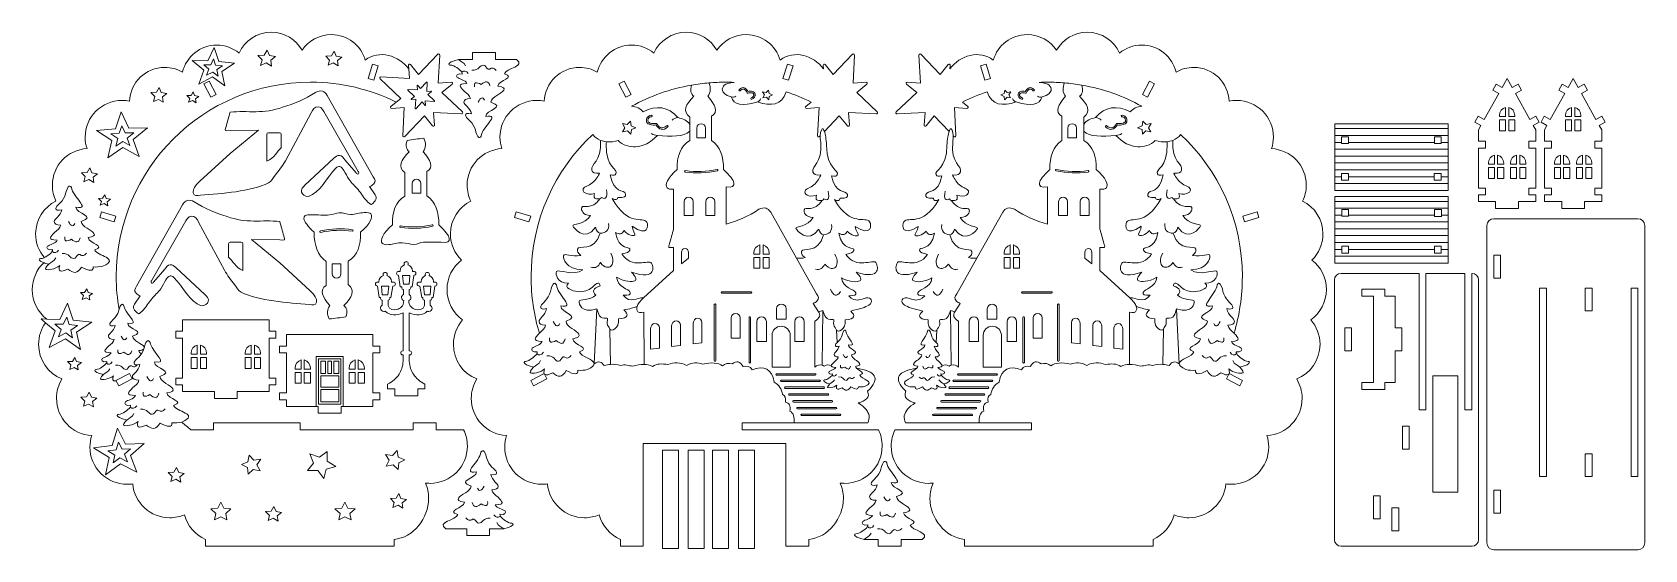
# Model space of a CAD drawing. Header units: centimetres. Extents: x -43.7 to 26.8, y -16.3 to 6.4.
import ezdxf

# ---------------------------------------------------------------- set-up
doc = ezdxf.new("R2010")
doc.units = ezdxf.units.CM
doc.header["$MEASUREMENT"] = 0
doc.layers.add('layer 1', color=7, linetype='Continuous')

msp = doc.modelspace()

# ---------------------------------------------------------------- linework, layer by layer
at = {"layer": 'layer 1', "color": 177, "lineweight": 9}
msp.add_lwpolyline([(-31.15499, -9.88884), (-30.16967, -9.88884), (-30.16967, -7.91006), (-31.15499, -7.91006), (-31.15499, -9.88884)], close=True, dxfattribs=at)
at = {"layer": 'layer 1', "color": 250, "lineweight": 9}
for points, knots in [([(-27.85175, -15.7981), (-27.85175, -15.7981), (-27.85175, -16.0981), (-27.85175, -16.0981), (-27.85175, -16.0981), (-27.85175, -16.0981), (-36.08846, -16.0981), (-36.08846, -16.0981), (-36.08846, -16.0981), (-36.08846, -16.0981), (-36.08846, -15.7981), (-36.08846, -15.7981), (-36.08846, -15.7981), (-36.5405, -15.60205), (-36.88636, -15.20729), (-37.01586, -14.72404), (-37.01586, -14.72404), (-37.21128, -14.80682), (-37.42619, -14.85261), (-37.65179, -14.85261), (-37.65179, -14.85261), (-38.501, -14.85261), (-39.19868, -14.20379), (-39.27612, -13.37482), (-39.27612, -13.37482), (-39.35391, -13.3862), (-39.4335, -13.3921), (-39.51446, -13.3921), (-39.51446, -13.3921), (-40.4155, -13.3921), (-41.14593, -12.66167), (-41.14593, -11.76063), (-41.14593, -11.76063), (-41.14593, -11.5868), (-41.11874, -11.41933), (-41.0684, -11.26222), (-41.0684, -11.26222), (-41.92596, -11.2138), (-42.60644, -10.50306), (-42.60644, -9.63338), (-42.60644, -9.63338), (-42.60644, -9.32319), (-42.51988, -9.03321), (-42.3696, -8.78631), (-42.3696, -8.78631), (-42.96768, -8.54438), (-43.38961, -7.95811), (-43.38961, -7.27329), (-43.38961, -7.27329), (-43.38961, -6.92133), (-43.27815, -6.59539), (-43.08728, -6.33001), (-43.08728, -6.33001), (-43.14069, -6.28486), (-43.19544, -6.23856), (-43.2502, -6.19226), (-43.2502, -6.19226), (-43.29166, -6.15721), (-43.28305, -6.16611), (-43.23089, -6.16717), (-43.23089, -6.16717), (-43.23089, -6.16717), (-43.03249, -6.17116), (-43.03249, -6.17116), (-43.03249, -6.17116), (-43.41983, -5.87256), (-43.66642, -5.40663), (-43.66642, -4.88311), (-43.66642, -4.88311), (-43.66642, -4.42039), (-43.47379, -4.00266), (-43.16522, -3.70544), (-43.16522, -3.70544), (-43.29578, -3.65792), (-43.35138, -3.6131), (-43.35878, -3.56985), (-43.35878, -3.56985), (-43.36955, -3.50706), (-43.2633, -3.54877), (-43.15058, -3.48995), (-43.15058, -3.48995), (-43.1462, -3.48768), (-43.14177, -3.48533), (-43.13765, -3.48313), (-43.13765, -3.48313), (-43.37517, -3.20406), (-43.51826, -2.84237), (-43.51826, -2.44727), (-43.51826, -2.44727), (-43.51826, -1.81927), (-43.15679, -1.2757), (-42.63056, -1.0133), (-42.63056, -1.0133), (-42.73146, -0.80353), (-42.788, -0.56837), (-42.788, -0.32002), (-42.788, -0.32002), (-42.788, 0.53605), (-42.11629, 1.23521), (-41.2712, 1.27918), (-41.2712, 1.27918), (-41.32361, 1.43752), (-41.35198, 1.60683), (-41.35198, 1.78276), (-41.35198, 1.78276), (-41.35198, 2.6672), (-40.63502, 3.38416), (-39.7506, 3.38416), (-39.7506, 3.38416), (-39.63517, 3.38416), (-39.52259, 3.37194), (-39.41408, 3.34874), (-39.41408, 3.34874), (-39.38264, 4.1722), (-38.70517, 4.83011), (-37.87403, 4.83011), (-37.87403, 4.83011), (-37.59105, 4.83011), (-37.32587, 4.75385), (-37.09796, 4.62076), (-37.09796, 4.62076), (-36.93649, 5.2992), (-36.32648, 5.80378), (-35.59861, 5.80378), (-35.59861, 5.80378), (-35.22852, 5.80378), (-34.88889, 5.67334), (-34.62322, 5.45593), (-34.62322, 5.45593), (-34.38183, 5.99171), (-33.84315, 6.3647), (-33.21735, 6.3647), (-33.21735, 6.3647), (-32.6393, 6.3647), (-32.13558, 6.04649), (-31.87183, 5.57568), (-31.87183, 5.57568), (-31.59556, 5.98993), (-31.12401, 6.26284), (-30.58871, 6.26284), (-30.58871, 6.26284), (-29.88537, 6.26284), (-29.29208, 5.79173), (-29.10719, 5.14786), (-29.10719, 5.14786), (-28.49325, 5.61672), (-27.64472, 5.35086), (-27.20913, 4.76358), (-27.20913, 4.76358), (-27.20913, 4.76358), (-27.22142, 4.91309), (-27.22142, 4.91309), (-27.22142, 4.91309), (-27.22325, 4.93533), (-27.21086, 4.95534), (-27.19014, 4.96362), (-27.19014, 4.96362), (-27.16942, 4.9719), (-27.14665, 4.96593), (-27.13265, 4.94856), (-27.13265, 4.94856), (-27.13265, 4.94856), (-26.78337, 4.51499), (-26.78337, 4.51499), (-26.78337, 4.51499), (-26.78337, 4.51499), (-25.94041, 5.40267), (-25.94041, 5.40267), (-25.94041, 5.40267), (-25.92572, 5.41814), (-25.90404, 5.4226), (-25.88443, 5.41419), (-25.88443, 5.41419), (-25.86483, 5.40578), (-25.85313, 5.38699), (-25.85422, 5.36569), (-25.85422, 5.36569), (-25.85422, 5.36569), (-25.91709, 4.13507), (-25.91709, 4.13507), (-25.91709, 4.13507), (-25.91709, 4.13507), (-25.34612, 4.18202), (-25.34612, 4.18202), (-25.34612, 4.18202), (-25.32388, 4.18385), (-25.30387, 4.17146), (-25.29559, 4.15074), (-25.29559, 4.15074), (-25.28731, 4.13002), (-25.29328, 4.10725), (-25.31065, 4.09325), (-25.31065, 4.09325), (-25.31065, 4.09325), (-25.7568, 3.73385), (-25.7568, 3.73385), (-25.7568, 3.73385), (-25.7568, 3.73385), (-24.86326, 2.88532), (-24.86326, 2.88532), (-24.86326, 2.88532), (-24.84779, 2.87063), (-24.84333, 2.84894), (-24.85174, 2.82934), (-24.85174, 2.82934), (-24.86015, 2.80974), (-24.87894, 2.79804), (-24.90024, 2.79913), (-24.90024, 2.79913), (-24.90024, 2.79913), (-26.12281, 2.86159), (-26.12281, 2.86159), (-26.12281, 2.86159), (-26.12281, 2.86159), (-26.07719, 2.30672), (-26.07719, 2.30672), (-26.07719, 2.30672), (-26.07536, 2.28448), (-26.08775, 2.26447), (-26.10847, 2.25619), (-26.10847, 2.25619), (-26.12919, 2.24791), (-26.15196, 2.25388), (-26.16596, 2.27125), (-26.16596, 2.27125), (-26.16596, 2.27125), (-26.52161, 2.71274), (-26.52161, 2.71274), (-26.52161, 2.71274), (-26.52161, 2.71274), (-27.38061, 1.80817), (-27.38061, 1.80817), (-27.38061, 1.80817), (-27.3953, 1.7927), (-27.41698, 1.78824), (-27.43658, 1.79665), (-27.43658, 1.79665), (-27.45619, 1.80506), (-27.46789, 1.82385), (-27.4668, 1.84515), (-27.4668, 1.84515), (-27.4668, 1.84515), (-27.40357, 3.08293), (-27.40357, 3.08293), (-27.40357, 3.08293), (-27.40357, 3.08293), (-27.95249, 3.03779), (-27.95249, 3.03779), (-27.95249, 3.03779), (-27.97473, 3.03596), (-27.99474, 3.04835), (-28.00302, 3.06907), (-28.00302, 3.06907), (-28.0113, 3.08979), (-28.00533, 3.11256), (-27.98796, 3.12656), (-27.98796, 3.12656), (-27.98796, 3.12656), (-27.75353, 3.3154), (-27.75353, 3.3154), (-27.75353, 3.3154), (-28.8828, 3.87119), (-30.15378, 4.18322), (-31.49763, 4.18322), (-31.49763, 4.18322), (-36.18975, 4.18322), (-39.99346, 0.37951), (-39.99346, -4.31261), (-39.99346, -4.31261), (-39.99346, -4.80315), (-39.95187, -5.28399), (-39.87042, -5.74559), (-39.87042, -5.74559), (-39.85135, -5.67391), (-39.83083, -5.61118), (-39.78781, -5.56002), (-39.78781, -5.56002), (-39.68241, -5.43471), (-39.65169, -5.64353), (-39.62886, -5.70014), (-39.62886, -5.70014), (-39.4904, -6.04331), (-38.93048, -6.44498), (-39.48492, -6.35304), (-39.48492, -6.35304), (-39.50048, -6.61925), (-38.64734, -6.71266), (-39.27941, -6.91349), (-39.27941, -6.91349), (-39.25843, -7.13437), (-38.85465, -7.24363), (-38.77733, -7.38392), (-38.77733, -7.38392), (-38.77406, -7.38985), (-38.77129, -7.3957), (-38.76761, -7.39558), (-38.76761, -7.39558), (-38.74346, -7.30129), (-38.72142, -7.21475), (-38.66395, -7.14641), (-38.66395, -7.14641), (-38.55583, -7.01789), (-38.51945, -7.19831), (-38.49852, -7.26454), (-38.49852, -7.26454), (-38.37303, -7.66138), (-37.67057, -8.15273), (-38.32077, -8.04491), (-38.32077, -8.04491), (-38.33841, -8.34653), (-37.37179, -8.45236), (-38.08793, -8.67991), (-38.08793, -8.67991), (-38.06416, -8.93016), (-37.60668, -9.05396), (-37.51907, -9.21291), (-37.51907, -9.21291), (-37.47108, -9.29996), (-37.52134, -9.36899), (-37.78101, -9.39958), (-37.78101, -9.39958), (-37.74044, -9.68181), (-36.95905, -9.76294), (-37.48468, -9.94462), (-37.48468, -9.94462), (-37.4189, -10.21436), (-36.31594, -10.31477), (-37.12857, -10.67447), (-37.12857, -10.67447), (-36.99985, -10.78849), (-36.86763, -10.89867), (-36.73211, -11.00482), (-36.73211, -11.00482), (-36.73211, -11.00482), (-35.74214, -11.00482), (-35.74214, -11.00482), (-35.74214, -11.00482), (-35.74214, -11.00482), (-35.74214, -10.70482), (-35.74214, -10.70482), (-35.74214, -10.70482), (-35.74214, -10.70482), (-31.96064, -10.70482), (-31.96064, -10.70482), (-31.96064, -10.70482), (-31.96064, -10.70482), (-31.96064, -11.00482), (-31.96064, -11.00482), (-31.96064, -11.00482), (-31.96064, -11.00482), (-27.00685, -11.00482), (-27.00685, -11.00482), (-27.00685, -11.00482), (-27.00685, -11.00482), (-27.00685, -10.70482), (-27.00685, -10.70482), (-27.00685, -10.70482), (-27.00685, -10.70482), (-26.00685, -10.70482), (-26.00685, -10.70482), (-26.00685, -10.70482), (-26.00685, -10.70482), (-26.00685, -11.00482), (-26.00685, -11.00482), (-26.00685, -11.00482), (-26.00685, -11.00482), (-24.80706, -11.00482), (-24.80706, -11.00482), (-24.80706, -11.00482), (-24.7021, -11.22034), (-24.6432, -11.46243), (-24.6432, -11.71828), (-24.6432, -11.71828), (-24.6432, -12.61934), (-25.37363, -13.34977), (-26.27469, -13.34977), (-26.27469, -13.34977), (-26.34379, -13.34977), (-26.41189, -13.34546), (-26.47873, -13.33713), (-26.47873, -13.33713), (-26.38736, -13.54079), (-26.33653, -13.76661), (-26.33653, -14.00429), (-26.33653, -14.00429), (-26.33653, -14.87017), (-26.9995, -15.73241), (-27.85175, -15.7981)], [0, 0, 0, 0, 0.01020408, 0.01020408, 0.01020408, 0.01020408, 0.02040816, 0.02040816, 0.02040816, 0.02040816, 0.03061224, 0.03061224, 0.03061224, 0.03061224, 0.04081633, 0.04081633, 0.04081633, 0.04081633, 0.05102041, 0.05102041, 0.05102041, 0.05102041, 0.06122449, 0.06122449, 0.06122449, 0.06122449, 0.07142857, 0.07142857, 0.07142857, 0.07142857, 0.08163265, 0.08163265, 0.08163265, 0.08163265, 0.09183673, 0.09183673, 0.09183673, 0.09183673, 0.10204082, 0.10204082, 0.10204082, 0.10204082, 0.1122449, 0.1122449, 0.1122449, 0.1122449, 0.12244898, 0.12244898, 0.12244898, 0.12244898, 0.13265306, 0.13265306, 0.13265306, 0.13265306, 0.14285714, 0.14285714, 0.14285714, 0.14285714, 0.15306122, 0.15306122, 0.15306122, 0.15306122, 0.16326531, 0.16326531, 0.16326531, 0.16326531, 0.17346939, 0.17346939, 0.17346939, 0.17346939, 0.18367347, 0.18367347, 0.18367347, 0.18367347, 0.19387755, 0.19387755, 0.19387755, 0.19387755, 0.20408163, 0.20408163, 0.20408163, 0.20408163, 0.21428571, 0.21428571, 0.21428571, 0.21428571, 0.2244898, 0.2244898, 0.2244898, 0.2244898, 0.23469388, 0.23469388, 0.23469388, 0.23469388, 0.24489796, 0.24489796, 0.24489796, 0.24489796, 0.25510204, 0.25510204, 0.25510204, 0.25510204, 0.26530612, 0.26530612, 0.26530612, 0.26530612, 0.2755102, 0.2755102, 0.2755102, 0.2755102, 0.28571429, 0.28571429, 0.28571429, 0.28571429, 0.29591837, 0.29591837, 0.29591837, 0.29591837, 0.30612245, 0.30612245, 0.30612245, 0.30612245, 0.31632653, 0.31632653, 0.31632653, 0.31632653, 0.32653061, 0.32653061, 0.32653061, 0.32653061, 0.33673469, 0.33673469, 0.33673469, 0.33673469, 0.34693878, 0.34693878, 0.34693878, 0.34693878, 0.35714286, 0.35714286, 0.35714286, 0.35714286, 0.36734694, 0.36734694, 0.36734694, 0.36734694, 0.37755102, 0.37755102, 0.37755102, 0.37755102, 0.3877551, 0.3877551, 0.3877551, 0.3877551, 0.39795918, 0.39795918, 0.39795918, 0.39795918, 0.40816327, 0.40816327, 0.40816327, 0.40816327, 0.41836735, 0.41836735, 0.41836735, 0.41836735, 0.42857143, 0.42857143, 0.42857143, 0.42857143, 0.43877551, 0.43877551, 0.43877551, 0.43877551, 0.44897959, 0.44897959, 0.44897959, 0.44897959, 0.45918367, 0.45918367, 0.45918367, 0.45918367, 0.46938776, 0.46938776, 0.46938776, 0.46938776, 0.47959184, 0.47959184, 0.47959184, 0.47959184, 0.48979592, 0.48979592, 0.48979592, 0.48979592, 0.5, 0.5, 0.5, 0.5, 0.51020408, 0.51020408, 0.51020408, 0.51020408, 0.52040816, 0.52040816, 0.52040816, 0.52040816, 0.53061224, 0.53061224, 0.53061224, 0.53061224, 0.54081633, 0.54081633, 0.54081633, 0.54081633, 0.55102041, 0.55102041, 0.55102041, 0.55102041, 0.56122449, 0.56122449, 0.56122449, 0.56122449, 0.57142857, 0.57142857, 0.57142857, 0.57142857, 0.58163265, 0.58163265, 0.58163265, 0.58163265, 0.59183673, 0.59183673, 0.59183673, 0.59183673, 0.60204082, 0.60204082, 0.60204082, 0.60204082, 0.6122449, 0.6122449, 0.6122449, 0.6122449, 0.62244898, 0.62244898, 0.62244898, 0.62244898, 0.63265306, 0.63265306, 0.63265306, 0.63265306, 0.64285714, 0.64285714, 0.64285714, 0.64285714, 0.65306122, 0.65306122, 0.65306122, 0.65306122, 0.66326531, 0.66326531, 0.66326531, 0.66326531, 0.67346939, 0.67346939, 0.67346939, 0.67346939, 0.68367347, 0.68367347, 0.68367347, 0.68367347, 0.69387755, 0.69387755, 0.69387755, 0.69387755, 0.70408163, 0.70408163, 0.70408163, 0.70408163, 0.71428571, 0.71428571, 0.71428571, 0.71428571, 0.7244898, 0.7244898, 0.7244898, 0.7244898, 0.73469388, 0.73469388, 0.73469388, 0.73469388, 0.74489796, 0.74489796, 0.74489796, 0.74489796, 0.75510204, 0.75510204, 0.75510204, 0.75510204, 0.76530612, 0.76530612, 0.76530612, 0.76530612, 0.7755102, 0.7755102, 0.7755102, 0.7755102, 0.78571429, 0.78571429, 0.78571429, 0.78571429, 0.79591837, 0.79591837, 0.79591837, 0.79591837, 0.80612245, 0.80612245, 0.80612245, 0.80612245, 0.81632653, 0.81632653, 0.81632653, 0.81632653, 0.82653061, 0.82653061, 0.82653061, 0.82653061, 0.83673469, 0.83673469, 0.83673469, 0.83673469, 0.84693878, 0.84693878, 0.84693878, 0.84693878, 0.85714286, 0.85714286, 0.85714286, 0.85714286, 0.86734694, 0.86734694, 0.86734694, 0.86734694, 0.87755102, 0.87755102, 0.87755102, 0.87755102, 0.8877551, 0.8877551, 0.8877551, 0.8877551, 0.89795918, 0.89795918, 0.89795918, 0.89795918, 0.90816327, 0.90816327, 0.90816327, 0.90816327, 0.91836735, 0.91836735, 0.91836735, 0.91836735, 0.92857143, 0.92857143, 0.92857143, 0.92857143, 0.93877551, 0.93877551, 0.93877551, 0.93877551, 0.94897959, 0.94897959, 0.94897959, 0.94897959, 0.95918367, 0.95918367, 0.95918367, 0.95918367, 0.96938776, 0.96938776, 0.96938776, 0.96938776, 0.97959184, 0.97959184, 0.97959184, 0.97959184, 1, 1, 1, 1]), ([(-7.13619, -10.70482), (-7.08694, -10.60041), (-7.07015, -10.50049), (-7.0832, -10.4047), (-7.0832, -10.4047), (-7.11152, -10.19687), (-7.28037, -10.00849), (-7.56307, -9.8359), (-7.56307, -9.8359), (-7.228, -9.73924), (-7.02842, -9.59238), (-7.14502, -9.32841), (-7.14502, -9.32841), (-6.54211, -8.73425), (-6.83164, -8.44119), (-7.62714, -8.31692), (-7.62714, -8.31692), (-7.64988, -8.29045), (-7.66471, -8.26308), (-7.66791, -8.23271), (-7.66791, -8.23271), (-7.50252, -8.21709), (-7.46932, -8.1709), (-7.49813, -8.11039), (-7.49813, -8.11039), (-7.55072, -7.9999), (-7.83873, -7.9059), (-7.84908, -7.73427), (-7.84908, -7.73427), (-7.39026, -7.59326), (-8.00174, -7.50117), (-7.98484, -7.29525), (-7.98484, -7.29525), (-7.54148, -7.38919), (-8.08574, -6.97326), (-8.09258, -6.69413), (-8.09258, -6.69413), (-8.12223, -6.63786), (-8.15336, -6.63484), (-8.18564, -6.67378), (-8.18564, -6.67378), (-8.24743, -6.74832), (-8.24994, -6.85813), (-8.29207, -6.95112), (-8.29207, -6.95112), (-8.34309, -7.06372), (-8.41459, -7.13351), (-8.47367, -7.19191), (-8.47367, -7.19191), (-8.47367, -7.19191), (-8.50882, -6.65647), (-8.50882, -6.65647), (-8.50882, -6.65647), (-8.46732, -6.77253), (-8.0739, -6.64626), (-8.12236, -6.20923), (-8.12236, -6.20923), (-7.68177, -6.16717), (-7.67122, -6.02047), (-7.88686, -5.81874), (-7.88686, -5.81874), (-7.48783, -5.73701), (-7.22957, -5.65054), (-7.09393, -5.56247), (-7.09393, -5.56247), (-6.87348, -5.41936), (-6.99505, -5.20085), (-7.21278, -5.2419), (-7.21278, -5.2419), (-7.45481, -5.28751), (-7.67426, -5.48012), (-7.97389, -5.15103), (-7.97389, -5.15103), (-7.70873, -5.15631), (-7.63879, -5.103), (-7.6687, -5.01973), (-7.6687, -5.01973), (-7.73065, -4.84726), (-8.23187, -4.83771), (-8.29256, -4.37088), (-8.29256, -4.37088), (-7.90372, -4.58612), (-7.59962, -4.54456), (-7.49249, -4.50158), (-7.49249, -4.50158), (-7.38949, -4.46027), (-7.43712, -4.33725), (-7.64447, -4.12761), (-7.64447, -4.12761), (-6.48423, -4.48449), (-6.71468, -3.78945), (-6.78239, -3.70029), (-6.78239, -3.70029), (-6.91197, -3.52965), (-7.62836, -4.02349), (-8.10102, -3.34166), (-8.10102, -3.34166), (-7.88355, -3.30783), (-7.77935, -3.24908), (-7.75195, -3.17343), (-7.75195, -3.17343), (-7.68399, -2.98582), (-8.24431, -3.2313), (-8.40874, -2.42127), (-8.40874, -2.42127), (-8.24277, -2.5167), (-8.11509, -2.49633), (-8.036, -2.32903), (-8.036, -2.32903), (-7.85675, -2.53456), (-7.61935, -2.55841), (-7.56383, -2.51461), (-7.56383, -2.51461), (-7.51505, -2.47612), (-7.68495, -2.29564), (-7.68587, -2.12071), (-7.68587, -2.12071), (-6.96817, -2.59138), (-6.96329, -2.0568), (-7.0572, -1.92287), (-7.0572, -1.92287), (-7.24908, -1.64923), (-7.85615, -2.18352), (-8.59817, -0.9482), (-8.59817, -0.9482), (-8.4549, -1.00989), (-8.35661, -1.01257), (-8.35399, -0.88973), (-8.35399, -0.88973), (-8.06761, -0.89823), (-7.99079, -0.83385), (-8.02242, -0.73175), (-8.02242, -0.73175), (-8.08919, -0.51635), (-8.56444, -0.74054), (-8.72196, 0.08813), (-8.72196, 0.08813), (-8.57914, 0.05173), (-8.50474, 0.07192), (-8.47664, 0.13041), (-8.47664, 0.13041), (-8.3744, 0.34328), (-8.94628, 0.38753), (-8.94312, 1.40864), (-8.94312, 1.40864), (-8.95485, 1.70993), (-8.9966, 1.9103), (-9.03772, 2.02707), (-9.03772, 2.02707), (-9.03772, 2.02707), (-8.38812, 2.71274), (-8.38812, 2.71274), (-8.38812, 2.71274), (-8.38812, 2.71274), (-8.03247, 2.27125), (-8.03247, 2.27125), (-8.03247, 2.27125), (-8.01847, 2.25388), (-7.9957, 2.24791), (-7.97498, 2.25619), (-7.97498, 2.25619), (-7.95426, 2.26447), (-7.94187, 2.28448), (-7.9437, 2.30672), (-7.9437, 2.30672), (-7.9437, 2.30672), (-7.98932, 2.86159), (-7.98932, 2.86159), (-7.98932, 2.86159), (-7.98932, 2.86159), (-6.76675, 2.79913), (-6.76675, 2.79913), (-6.76675, 2.79913), (-6.74545, 2.79804), (-6.72666, 2.80974), (-6.71825, 2.82934), (-6.71825, 2.82934), (-6.70984, 2.84894), (-6.7143, 2.87063), (-6.72977, 2.88532), (-6.72977, 2.88532), (-6.72977, 2.88532), (-7.62331, 3.73385), (-7.62331, 3.73385), (-7.62331, 3.73385), (-7.62331, 3.73385), (-7.17716, 4.09325), (-7.17716, 4.09325), (-7.17716, 4.09325), (-7.15979, 4.10725), (-7.15382, 4.13002), (-7.1621, 4.15074), (-7.1621, 4.15074), (-7.17038, 4.17146), (-7.19039, 4.18385), (-7.21263, 4.18202), (-7.21263, 4.18202), (-7.21263, 4.18202), (-7.7836, 4.13507), (-7.7836, 4.13507), (-7.7836, 4.13507), (-7.7836, 4.13507), (-7.72073, 5.36569), (-7.72073, 5.36569), (-7.72073, 5.36569), (-7.71964, 5.38699), (-7.73134, 5.40578), (-7.75094, 5.41419), (-7.75094, 5.41419), (-7.77055, 5.4226), (-7.79223, 5.41814), (-7.80692, 5.40267), (-7.80692, 5.40267), (-7.80692, 5.40267), (-8.64988, 4.51499), (-8.64988, 4.51499), (-8.64988, 4.51499), (-8.64988, 4.51499), (-8.99916, 4.94856), (-8.99916, 4.94856), (-8.99916, 4.94856), (-9.01316, 4.96593), (-9.03593, 4.9719), (-9.05665, 4.96362), (-9.05665, 4.96362), (-9.07737, 4.95534), (-9.08976, 4.93533), (-9.08793, 4.91309), (-9.08793, 4.91309), (-9.08793, 4.91309), (-9.07605, 4.76867), (-9.07605, 4.76867), (-9.07605, 4.76867), (-9.51123, 5.35086), (-10.35976, 5.61672), (-10.9737, 5.14786), (-10.9737, 5.14786), (-11.15859, 5.79173), (-11.75188, 6.26284), (-12.45522, 6.26284), (-12.45522, 6.26284), (-12.99052, 6.26284), (-13.46207, 5.98993), (-13.73834, 5.57568), (-13.73834, 5.57568), (-14.00209, 6.04649), (-14.50581, 6.3647), (-15.08386, 6.3647), (-15.08386, 6.3647), (-15.70966, 6.3647), (-16.24834, 5.99171), (-16.48973, 5.45593), (-16.48973, 5.45593), (-16.7554, 5.67334), (-17.09503, 5.80378), (-17.46512, 5.80378), (-17.46512, 5.80378), (-18.19299, 5.80378), (-18.803, 5.2992), (-18.96447, 4.62076), (-18.96447, 4.62076), (-19.19238, 4.75385), (-19.45756, 4.83011), (-19.74054, 4.83011), (-19.74054, 4.83011), (-20.57168, 4.83011), (-21.24915, 4.1722), (-21.28059, 3.34874), (-21.28059, 3.34874), (-21.3891, 3.37194), (-21.50168, 3.38416), (-21.61711, 3.38416), (-21.61711, 3.38416), (-22.50153, 3.38416), (-23.21849, 2.6672), (-23.21849, 1.78276), (-23.21849, 1.78276), (-23.21849, 1.60683), (-23.19012, 1.43752), (-23.13771, 1.27918), (-23.13771, 1.27918), (-23.9828, 1.23521), (-24.65451, 0.53605), (-24.65451, -0.32002), (-24.65451, -0.32002), (-24.65451, -0.56837), (-24.59797, -0.80353), (-24.49707, -1.0133), (-24.49707, -1.0133), (-25.0233, -1.2757), (-25.38477, -1.81927), (-25.38477, -2.44727), (-25.38477, -2.44727), (-25.38477, -2.89675), (-25.19958, -3.30299), (-24.90135, -3.59383), (-24.90135, -3.59383), (-25.28564, -3.8923), (-25.53293, -4.35882), (-25.53293, -4.88311), (-25.53293, -4.88311), (-25.53293, -5.42692), (-25.26686, -5.9086), (-24.85781, -6.20504), (-24.85781, -6.20504), (-25.10595, -6.49124), (-25.25612, -6.86473), (-25.25612, -7.27329), (-25.25612, -7.27329), (-25.25612, -7.95811), (-24.83419, -8.54438), (-24.23611, -8.78631), (-24.23611, -8.78631), (-24.38639, -9.03321), (-24.47295, -9.32319), (-24.47295, -9.63338), (-24.47295, -9.63338), (-24.47295, -10.50306), (-23.79247, -11.2138), (-22.93491, -11.26222), (-22.93491, -11.26222), (-22.98525, -11.41933), (-23.01244, -11.5868), (-23.01244, -11.76063), (-23.01244, -11.76063), (-23.01244, -12.66167), (-22.28201, -13.3921), (-21.38097, -13.3921), (-21.38097, -13.3921), (-21.30001, -13.3921), (-21.22042, -13.3862), (-21.14263, -13.37482), (-21.14263, -13.37482), (-21.06519, -14.20379), (-20.36751, -14.85261), (-19.5183, -14.85261), (-19.5183, -14.85261), (-19.2927, -14.85261), (-19.07779, -14.80682), (-18.88237, -14.72404), (-18.88237, -14.72404), (-18.75287, -15.20729), (-18.40701, -15.60205), (-17.95497, -15.7981), (-17.95497, -15.7981), (-17.95497, -15.7981), (-17.95497, -16.0981), (-17.95497, -16.0981), (-17.95497, -16.0981), (-17.95497, -16.0981), (-16.95497, -16.0981), (-16.95497, -16.0981), (-16.95497, -16.0981), (-16.95497, -16.0981), (-16.95497, -15.7981), (-16.95497, -15.7981), (-16.95497, -15.7981), (-16.95497, -15.7981), (-16.95497, -11.60482), (-16.95497, -11.60482), (-16.95497, -11.60482), (-16.95497, -11.60482), (-10.71826, -11.60482), (-10.71826, -11.60482), (-10.71826, -11.60482), (-10.71826, -11.60482), (-10.71826, -15.7981), (-10.71826, -15.7981), (-10.71826, -15.7981), (-10.71826, -15.7981), (-10.71826, -16.0981), (-10.71826, -16.0981), (-10.71826, -16.0981), (-10.71826, -16.0981), (-9.71826, -16.0981), (-9.71826, -16.0981), (-9.71826, -16.0981), (-9.71826, -16.0981), (-9.71826, -15.7981), (-9.71826, -15.7981), (-9.71826, -15.7981), (-8.87058, -15.7267), (-8.20304, -14.86689), (-8.20304, -14.00429), (-8.20304, -14.00429), (-8.20304, -13.76661), (-8.25387, -13.54079), (-8.34524, -13.33713), (-8.34524, -13.33713), (-8.2784, -13.34546), (-8.2103, -13.34977), (-8.1412, -13.34977), (-8.1412, -13.34977), (-7.24014, -13.34977), (-6.50971, -12.61934), (-6.50971, -11.71828), (-6.50971, -11.71828), (-6.50971, -11.46243), (-6.56861, -11.22034), (-6.67357, -11.00482), (-6.67357, -11.00482), (-6.67357, -11.00482), (-12.63609, -11.00482), (-12.63609, -11.00482), (-12.63609, -11.00482), (-12.63609, -11.00482), (-12.63609, -10.70482), (-12.63609, -10.70482), (-12.63609, -10.70482), (-12.63609, -10.70482), (-7.13619, -10.70482), (-7.13619, -10.70482)], [0, 0, 0, 0, 0.00961538, 0.00961538, 0.00961538, 0.00961538, 0.01923077, 0.01923077, 0.01923077, 0.01923077, 0.02884615, 0.02884615, 0.02884615, 0.02884615, 0.03846154, 0.03846154, 0.03846154, 0.03846154, 0.04807692, 0.04807692, 0.04807692, 0.04807692, 0.05769231, 0.05769231, 0.05769231, 0.05769231, 0.06730769, 0.06730769, 0.06730769, 0.06730769, 0.07692308, 0.07692308, 0.07692308, 0.07692308, 0.08653846, 0.08653846, 0.08653846, 0.08653846, 0.09615385, 0.09615385, 0.09615385, 0.09615385, 0.10576923, 0.10576923, 0.10576923, 0.10576923, 0.11538462, 0.11538462, 0.11538462, 0.11538462, 0.125, 0.125, 0.125, 0.125, 0.13461538, 0.13461538, 0.13461538, 0.13461538, 0.14423077, 0.14423077, 0.14423077, 0.14423077, 0.15384615, 0.15384615, 0.15384615, 0.15384615, 0.16346154, 0.16346154, 0.16346154, 0.16346154, 0.17307692, 0.17307692, 0.17307692, 0.17307692, 0.18269231, 0.18269231, 0.18269231, 0.18269231, 0.19230769, 0.19230769, 0.19230769, 0.19230769, 0.20192308, 0.20192308, 0.20192308, 0.20192308, 0.21153846, 0.21153846, 0.21153846, 0.21153846, 0.22115385, 0.22115385, 0.22115385, 0.22115385, 0.23076923, 0.23076923, 0.23076923, 0.23076923, 0.24038462, 0.24038462, 0.24038462, 0.24038462, 0.25, 0.25, 0.25, 0.25, 0.25961538, 0.25961538, 0.25961538, 0.25961538, 0.26923077, 0.26923077, 0.26923077, 0.26923077, 0.27884615, 0.27884615, 0.27884615, 0.27884615, 0.28846154, 0.28846154, 0.28846154, 0.28846154, 0.29807692, 0.29807692, 0.29807692, 0.29807692, 0.30769231, 0.30769231, 0.30769231, 0.30769231, 0.31730769, 0.31730769, 0.31730769, 0.31730769, 0.32692308, 0.32692308, 0.32692308, 0.32692308, 0.33653846, 0.33653846, 0.33653846, 0.33653846, 0.34615385, 0.34615385, 0.34615385, 0.34615385, 0.35576923, 0.35576923, 0.35576923, 0.35576923, 0.36538462, 0.36538462, 0.36538462, 0.36538462, 0.375, 0.375, 0.375, 0.375, 0.38461538, 0.38461538, 0.38461538, 0.38461538, 0.39423077, 0.39423077, 0.39423077, 0.39423077, 0.40384615, 0.40384615, 0.40384615, 0.40384615, 0.41346154, 0.41346154, 0.41346154, 0.41346154, 0.42307692, 0.42307692, 0.42307692, 0.42307692, 0.43269231, 0.43269231, 0.43269231, 0.43269231, 0.44230769, 0.44230769, 0.44230769, 0.44230769, 0.45192308, 0.45192308, 0.45192308, 0.45192308, 0.46153846, 0.46153846, 0.46153846, 0.46153846, 0.47115385, 0.47115385, 0.47115385, 0.47115385, 0.48076923, 0.48076923, 0.48076923, 0.48076923, 0.49038462, 0.49038462, 0.49038462, 0.49038462, 0.5, 0.5, 0.5, 0.5, 0.50961538, 0.50961538, 0.50961538, 0.50961538, 0.51923077, 0.51923077, 0.51923077, 0.51923077, 0.52884615, 0.52884615, 0.52884615, 0.52884615, 0.53846154, 0.53846154, 0.53846154, 0.53846154, 0.54807692, 0.54807692, 0.54807692, 0.54807692, 0.55769231, 0.55769231, 0.55769231, 0.55769231, 0.56730769, 0.56730769, 0.56730769, 0.56730769, 0.57692308, 0.57692308, 0.57692308, 0.57692308, 0.58653846, 0.58653846, 0.58653846, 0.58653846, 0.59615385, 0.59615385, 0.59615385, 0.59615385, 0.60576923, 0.60576923, 0.60576923, 0.60576923, 0.61538462, 0.61538462, 0.61538462, 0.61538462, 0.625, 0.625, 0.625, 0.625, 0.63461538, 0.63461538, 0.63461538, 0.63461538, 0.64423077, 0.64423077, 0.64423077, 0.64423077, 0.65384615, 0.65384615, 0.65384615, 0.65384615, 0.66346154, 0.66346154, 0.66346154, 0.66346154, 0.67307692, 0.67307692, 0.67307692, 0.67307692, 0.68269231, 0.68269231, 0.68269231, 0.68269231, 0.69230769, 0.69230769, 0.69230769, 0.69230769, 0.70192308, 0.70192308, 0.70192308, 0.70192308, 0.71153846, 0.71153846, 0.71153846, 0.71153846, 0.72115385, 0.72115385, 0.72115385, 0.72115385, 0.73076923, 0.73076923, 0.73076923, 0.73076923, 0.74038462, 0.74038462, 0.74038462, 0.74038462, 0.75, 0.75, 0.75, 0.75, 0.75961538, 0.75961538, 0.75961538, 0.75961538, 0.76923077, 0.76923077, 0.76923077, 0.76923077, 0.77884615, 0.77884615, 0.77884615, 0.77884615, 0.78846154, 0.78846154, 0.78846154, 0.78846154, 0.79807692, 0.79807692, 0.79807692, 0.79807692, 0.80769231, 0.80769231, 0.80769231, 0.80769231, 0.81730769, 0.81730769, 0.81730769, 0.81730769, 0.82692308, 0.82692308, 0.82692308, 0.82692308, 0.83653846, 0.83653846, 0.83653846, 0.83653846, 0.84615385, 0.84615385, 0.84615385, 0.84615385, 0.85576923, 0.85576923, 0.85576923, 0.85576923, 0.86538462, 0.86538462, 0.86538462, 0.86538462, 0.875, 0.875, 0.875, 0.875, 0.88461538, 0.88461538, 0.88461538, 0.88461538, 0.89423077, 0.89423077, 0.89423077, 0.89423077, 0.90384615, 0.90384615, 0.90384615, 0.90384615, 0.91346154, 0.91346154, 0.91346154, 0.91346154, 0.92307692, 0.92307692, 0.92307692, 0.92307692, 0.93269231, 0.93269231, 0.93269231, 0.93269231, 0.94230769, 0.94230769, 0.94230769, 0.94230769, 0.95192308, 0.95192308, 0.95192308, 0.95192308, 0.96153846, 0.96153846, 0.96153846, 0.96153846, 0.97115385, 0.97115385, 0.97115385, 0.97115385, 0.98076923, 0.98076923, 0.98076923, 0.98076923, 1, 1, 1, 1]), ([(-5.48866, -10.70482), (-5.53791, -10.60041), (-5.5547, -10.50049), (-5.54165, -10.4047), (-5.54165, -10.4047), (-5.51333, -10.19687), (-5.34448, -10.00849), (-5.06178, -9.8359), (-5.06178, -9.8359), (-5.39685, -9.73924), (-5.59643, -9.59238), (-5.47983, -9.32841), (-5.47983, -9.32841), (-6.08274, -8.73425), (-5.79321, -8.44119), (-4.99771, -8.31692), (-4.99771, -8.31692), (-4.97497, -8.29045), (-4.96014, -8.26308), (-4.95694, -8.23271), (-4.95694, -8.23271), (-5.12233, -8.21709), (-5.15553, -8.1709), (-5.12672, -8.11039), (-5.12672, -8.11039), (-5.07413, -7.9999), (-4.78612, -7.9059), (-4.77577, -7.73427), (-4.77577, -7.73427), (-5.23459, -7.59326), (-4.62311, -7.50117), (-4.64001, -7.29525), (-4.64001, -7.29525), (-5.08337, -7.38919), (-4.53911, -6.97326), (-4.53227, -6.69413), (-4.53227, -6.69413), (-4.50262, -6.63786), (-4.47149, -6.63484), (-4.43921, -6.67378), (-4.43921, -6.67378), (-4.37742, -6.74832), (-4.37491, -6.85813), (-4.33278, -6.95112), (-4.33278, -6.95112), (-4.28176, -7.06372), (-4.21026, -7.13351), (-4.15118, -7.19191), (-4.15118, -7.19191), (-4.15118, -7.19191), (-4.11603, -6.65647), (-4.11603, -6.65647), (-4.11603, -6.65647), (-4.15753, -6.77253), (-4.55095, -6.64626), (-4.50249, -6.20923), (-4.50249, -6.20923), (-4.94308, -6.16717), (-4.95363, -6.02047), (-4.73799, -5.81874), (-4.73799, -5.81874), (-5.13702, -5.73701), (-5.39528, -5.65054), (-5.53092, -5.56247), (-5.53092, -5.56247), (-5.75137, -5.41936), (-5.6298, -5.20085), (-5.41207, -5.2419), (-5.41207, -5.2419), (-5.17004, -5.28751), (-4.95059, -5.48012), (-4.65096, -5.15103), (-4.65096, -5.15103), (-4.91612, -5.15631), (-4.98606, -5.103), (-4.95615, -5.01973), (-4.95615, -5.01973), (-4.8942, -4.84726), (-4.39298, -4.83771), (-4.33229, -4.37088), (-4.33229, -4.37088), (-4.72113, -4.58612), (-5.02523, -4.54456), (-5.13236, -4.50158), (-5.13236, -4.50158), (-5.23536, -4.46027), (-5.18773, -4.33725), (-4.98038, -4.12761), (-4.98038, -4.12761), (-6.14062, -4.48449), (-5.91017, -3.78945), (-5.84246, -3.70029), (-5.84246, -3.70029), (-5.71288, -3.52965), (-4.99649, -4.02349), (-4.52383, -3.34166), (-4.52383, -3.34166), (-4.7413, -3.30783), (-4.8455, -3.24908), (-4.8729, -3.17343), (-4.8729, -3.17343), (-4.94086, -2.98582), (-4.38054, -3.2313), (-4.21611, -2.42127), (-4.21611, -2.42127), (-4.38208, -2.5167), (-4.50976, -2.49633), (-4.58885, -2.32903), (-4.58885, -2.32903), (-4.7681, -2.53456), (-5.0055, -2.55841), (-5.06102, -2.51461), (-5.06102, -2.51461), (-5.1098, -2.47612), (-4.9399, -2.29564), (-4.93898, -2.12071), (-4.93898, -2.12071), (-5.65668, -2.59138), (-5.66156, -2.0568), (-5.56765, -1.92287), (-5.56765, -1.92287), (-5.37577, -1.64923), (-4.7687, -2.18352), (-4.02668, -0.9482), (-4.02668, -0.9482), (-4.16995, -1.00989), (-4.26824, -1.01257), (-4.27086, -0.88973), (-4.27086, -0.88973), (-4.55724, -0.89823), (-4.63406, -0.83385), (-4.60243, -0.73175), (-4.60243, -0.73175), (-4.53566, -0.51635), (-4.06041, -0.74054), (-3.90289, 0.08813), (-3.90289, 0.08813), (-4.04571, 0.05173), (-4.12011, 0.07192), (-4.14821, 0.13041), (-4.14821, 0.13041), (-4.25045, 0.34328), (-3.67857, 0.38753), (-3.68173, 1.40864), (-3.68173, 1.40864), (-3.67, 1.70993), (-3.62825, 1.9103), (-3.58713, 2.02707), (-3.58713, 2.02707), (-3.58713, 2.02707), (-4.23673, 2.71274), (-4.23673, 2.71274), (-4.23673, 2.71274), (-4.23673, 2.71274), (-4.59238, 2.27125), (-4.59238, 2.27125), (-4.59238, 2.27125), (-4.60638, 2.25388), (-4.62915, 2.24791), (-4.64987, 2.25619), (-4.64987, 2.25619), (-4.67059, 2.26447), (-4.68298, 2.28448), (-4.68115, 2.30672), (-4.68115, 2.30672), (-4.68115, 2.30672), (-4.63553, 2.86159), (-4.63553, 2.86159), (-4.63553, 2.86159), (-4.63553, 2.86159), (-5.8581, 2.79913), (-5.8581, 2.79913), (-5.8581, 2.79913), (-5.8794, 2.79804), (-5.89819, 2.80974), (-5.9066, 2.82934), (-5.9066, 2.82934), (-5.91501, 2.84894), (-5.91055, 2.87063), (-5.89508, 2.88532), (-5.89508, 2.88532), (-5.89508, 2.88532), (-5.00154, 3.73385), (-5.00154, 3.73385), (-5.00154, 3.73385), (-5.00154, 3.73385), (-5.44769, 4.09325), (-5.44769, 4.09325), (-5.44769, 4.09325), (-5.46506, 4.10725), (-5.47103, 4.13002), (-5.46275, 4.15074), (-5.46275, 4.15074), (-5.45447, 4.17146), (-5.43446, 4.18385), (-5.41222, 4.18202), (-5.41222, 4.18202), (-5.41222, 4.18202), (-4.84125, 4.13507), (-4.84125, 4.13507), (-4.84125, 4.13507), (-4.84125, 4.13507), (-4.90412, 5.36569), (-4.90412, 5.36569), (-4.90412, 5.36569), (-4.90521, 5.38699), (-4.89351, 5.40578), (-4.87391, 5.41419), (-4.87391, 5.41419), (-4.8543, 5.4226), (-4.83262, 5.41814), (-4.81793, 5.40267), (-4.81793, 5.40267), (-4.81793, 5.40267), (-3.97497, 4.51499), (-3.97497, 4.51499), (-3.97497, 4.51499), (-3.97497, 4.51499), (-3.62569, 4.94856), (-3.62569, 4.94856), (-3.62569, 4.94856), (-3.61169, 4.96593), (-3.58892, 4.9719), (-3.5682, 4.96362), (-3.5682, 4.96362), (-3.54748, 4.95534), (-3.53509, 4.93533), (-3.53692, 4.91309), (-3.53692, 4.91309), (-3.53692, 4.91309), (-3.5488, 4.76867), (-3.5488, 4.76867), (-3.5488, 4.76867), (-3.11362, 5.35086), (-2.26509, 5.61672), (-1.65115, 5.14786), (-1.65115, 5.14786), (-1.46626, 5.79173), (-0.87297, 6.26284), (-0.16963, 6.26284), (-0.16963, 6.26284), (0.36567, 6.26284), (0.83722, 5.98993), (1.11349, 5.57568), (1.11349, 5.57568), (1.37724, 6.04649), (1.88096, 6.3647), (2.45901, 6.3647), (2.45901, 6.3647), (3.08481, 6.3647), (3.62349, 5.99171), (3.86488, 5.45593), (3.86488, 5.45593), (4.13055, 5.67334), (4.47018, 5.80378), (4.84027, 5.80378), (4.84027, 5.80378), (5.56814, 5.80378), (6.17815, 5.2992), (6.33962, 4.62076), (6.33962, 4.62076), (6.56753, 4.75385), (6.83271, 4.83011), (7.11569, 4.83011), (7.11569, 4.83011), (7.94683, 4.83011), (8.6243, 4.1722), (8.65574, 3.34874), (8.65574, 3.34874), (8.76425, 3.37194), (8.87683, 3.38416), (8.99226, 3.38416), (8.99226, 3.38416), (9.87668, 3.38416), (10.59364, 2.6672), (10.59364, 1.78276), (10.59364, 1.78276), (10.59364, 1.60683), (10.56527, 1.43752), (10.51286, 1.27918), (10.51286, 1.27918), (11.35795, 1.23521), (12.02966, 0.53605), (12.02966, -0.32002), (12.02966, -0.32002), (12.02966, -0.56837), (11.97312, -0.80353), (11.87222, -1.0133), (11.87222, -1.0133), (12.39845, -1.2757), (12.75992, -1.81927), (12.75992, -2.44727), (12.75992, -2.44727), (12.75992, -2.89675), (12.57473, -3.30299), (12.2765, -3.59383), (12.2765, -3.59383), (12.66079, -3.8923), (12.90808, -4.35882), (12.90808, -4.88311), (12.90808, -4.88311), (12.90808, -5.42692), (12.64201, -5.9086), (12.23296, -6.20504), (12.23296, -6.20504), (12.4811, -6.49124), (12.63127, -6.86473), (12.63127, -7.27329), (12.63127, -7.27329), (12.63127, -7.95811), (12.20934, -8.54438), (11.61126, -8.78631), (11.61126, -8.78631), (11.76154, -9.03321), (11.8481, -9.32319), (11.8481, -9.63338), (11.8481, -9.63338), (11.8481, -10.50306), (11.16762, -11.2138), (10.31006, -11.26222), (10.31006, -11.26222), (10.3604, -11.41933), (10.38759, -11.5868), (10.38759, -11.76063), (10.38759, -11.76063), (10.38759, -12.66167), (9.65716, -13.3921), (8.75612, -13.3921), (8.75612, -13.3921), (8.67516, -13.3921), (8.59557, -13.3862), (8.51778, -13.37482), (8.51778, -13.37482), (8.44034, -14.20379), (7.74266, -14.85261), (6.89345, -14.85261), (6.89345, -14.85261), (6.66785, -14.85261), (6.45294, -14.80682), (6.25752, -14.72404), (6.25752, -14.72404), (6.12802, -15.20729), (5.78216, -15.60205), (5.33012, -15.7981), (5.33012, -15.7981), (5.33012, -15.7981), (5.33012, -16.0981), (5.33012, -16.0981), (5.33012, -16.0981), (1.95172, -16.0981), (0.47181, -16.0981), (-2.90659, -16.0981), (-2.90659, -16.0981), (-2.90659, -16.0981), (-2.90659, -15.7981), (-2.90659, -15.7981), (-2.90659, -15.7981), (-3.75427, -15.7267), (-4.42181, -14.86689), (-4.42181, -14.00429), (-4.42181, -14.00429), (-4.42181, -13.76661), (-4.37098, -13.54079), (-4.27961, -13.33713), (-4.27961, -13.33713), (-4.34645, -13.34546), (-4.41455, -13.34977), (-4.48365, -13.34977), (-4.48365, -13.34977), (-5.38471, -13.34977), (-6.11514, -12.61934), (-6.11514, -11.71828), (-6.11514, -11.71828), (-6.11514, -11.46243), (-6.05624, -11.22034), (-5.95128, -11.00482), (-5.95128, -11.00482), (-5.95128, -11.00482), (0.01124, -11.00482), (0.01124, -11.00482), (0.01124, -11.00482), (0.01124, -11.00482), (0.01124, -10.70482), (0.01124, -10.70482), (0.01124, -10.70482), (0.01124, -10.70482), (-5.48866, -10.70482), (-5.48866, -10.70482)], [0, 0, 0, 0, 0.01020408, 0.01020408, 0.01020408, 0.01020408, 0.02040816, 0.02040816, 0.02040816, 0.02040816, 0.03061224, 0.03061224, 0.03061224, 0.03061224, 0.04081633, 0.04081633, 0.04081633, 0.04081633, 0.05102041, 0.05102041, 0.05102041, 0.05102041, 0.06122449, 0.06122449, 0.06122449, 0.06122449, 0.07142857, 0.07142857, 0.07142857, 0.07142857, 0.08163265, 0.08163265, 0.08163265, 0.08163265, 0.09183673, 0.09183673, 0.09183673, 0.09183673, 0.10204082, 0.10204082, 0.10204082, 0.10204082, 0.1122449, 0.1122449, 0.1122449, 0.1122449, 0.12244898, 0.12244898, 0.12244898, 0.12244898, 0.13265306, 0.13265306, 0.13265306, 0.13265306, 0.14285714, 0.14285714, 0.14285714, 0.14285714, 0.15306122, 0.15306122, 0.15306122, 0.15306122, 0.16326531, 0.16326531, 0.16326531, 0.16326531, 0.17346939, 0.17346939, 0.17346939, 0.17346939, 0.18367347, 0.18367347, 0.18367347, 0.18367347, 0.19387755, 0.19387755, 0.19387755, 0.19387755, 0.20408163, 0.20408163, 0.20408163, 0.20408163, 0.21428571, 0.21428571, 0.21428571, 0.21428571, 0.2244898, 0.2244898, 0.2244898, 0.2244898, 0.23469388, 0.23469388, 0.23469388, 0.23469388, 0.24489796, 0.24489796, 0.24489796, 0.24489796, 0.25510204, 0.25510204, 0.25510204, 0.25510204, 0.26530612, 0.26530612, 0.26530612, 0.26530612, 0.2755102, 0.2755102, 0.2755102, 0.2755102, 0.28571429, 0.28571429, 0.28571429, 0.28571429, 0.29591837, 0.29591837, 0.29591837, 0.29591837, 0.30612245, 0.30612245, 0.30612245, 0.30612245, 0.31632653, 0.31632653, 0.31632653, 0.31632653, 0.32653061, 0.32653061, 0.32653061, 0.32653061, 0.33673469, 0.33673469, 0.33673469, 0.33673469, 0.34693878, 0.34693878, 0.34693878, 0.34693878, 0.35714286, 0.35714286, 0.35714286, 0.35714286, 0.36734694, 0.36734694, 0.36734694, 0.36734694, 0.37755102, 0.37755102, 0.37755102, 0.37755102, 0.3877551, 0.3877551, 0.3877551, 0.3877551, 0.39795918, 0.39795918, 0.39795918, 0.39795918, 0.40816327, 0.40816327, 0.40816327, 0.40816327, 0.41836735, 0.41836735, 0.41836735, 0.41836735, 0.42857143, 0.42857143, 0.42857143, 0.42857143, 0.43877551, 0.43877551, 0.43877551, 0.43877551, 0.44897959, 0.44897959, 0.44897959, 0.44897959, 0.45918367, 0.45918367, 0.45918367, 0.45918367, 0.46938776, 0.46938776, 0.46938776, 0.46938776, 0.47959184, 0.47959184, 0.47959184, 0.47959184, 0.48979592, 0.48979592, 0.48979592, 0.48979592, 0.5, 0.5, 0.5, 0.5, 0.51020408, 0.51020408, 0.51020408, 0.51020408, 0.52040816, 0.52040816, 0.52040816, 0.52040816, 0.53061224, 0.53061224, 0.53061224, 0.53061224, 0.54081633, 0.54081633, 0.54081633, 0.54081633, 0.55102041, 0.55102041, 0.55102041, 0.55102041, 0.56122449, 0.56122449, 0.56122449, 0.56122449, 0.57142857, 0.57142857, 0.57142857, 0.57142857, 0.58163265, 0.58163265, 0.58163265, 0.58163265, 0.59183673, 0.59183673, 0.59183673, 0.59183673, 0.60204082, 0.60204082, 0.60204082, 0.60204082, 0.6122449, 0.6122449, 0.6122449, 0.6122449, 0.62244898, 0.62244898, 0.62244898, 0.62244898, 0.63265306, 0.63265306, 0.63265306, 0.63265306, 0.64285714, 0.64285714, 0.64285714, 0.64285714, 0.65306122, 0.65306122, 0.65306122, 0.65306122, 0.66326531, 0.66326531, 0.66326531, 0.66326531, 0.67346939, 0.67346939, 0.67346939, 0.67346939, 0.68367347, 0.68367347, 0.68367347, 0.68367347, 0.69387755, 0.69387755, 0.69387755, 0.69387755, 0.70408163, 0.70408163, 0.70408163, 0.70408163, 0.71428571, 0.71428571, 0.71428571, 0.71428571, 0.7244898, 0.7244898, 0.7244898, 0.7244898, 0.73469388, 0.73469388, 0.73469388, 0.73469388, 0.74489796, 0.74489796, 0.74489796, 0.74489796, 0.75510204, 0.75510204, 0.75510204, 0.75510204, 0.76530612, 0.76530612, 0.76530612, 0.76530612, 0.7755102, 0.7755102, 0.7755102, 0.7755102, 0.78571429, 0.78571429, 0.78571429, 0.78571429, 0.79591837, 0.79591837, 0.79591837, 0.79591837, 0.80612245, 0.80612245, 0.80612245, 0.80612245, 0.81632653, 0.81632653, 0.81632653, 0.81632653, 0.82653061, 0.82653061, 0.82653061, 0.82653061, 0.83673469, 0.83673469, 0.83673469, 0.83673469, 0.84693878, 0.84693878, 0.84693878, 0.84693878, 0.85714286, 0.85714286, 0.85714286, 0.85714286, 0.86734694, 0.86734694, 0.86734694, 0.86734694, 0.87755102, 0.87755102, 0.87755102, 0.87755102, 0.8877551, 0.8877551, 0.8877551, 0.8877551, 0.89795918, 0.89795918, 0.89795918, 0.89795918, 0.90816327, 0.90816327, 0.90816327, 0.90816327, 0.91836735, 0.91836735, 0.91836735, 0.91836735, 0.92857143, 0.92857143, 0.92857143, 0.92857143, 0.93877551, 0.93877551, 0.93877551, 0.93877551, 0.94897959, 0.94897959, 0.94897959, 0.94897959, 0.95918367, 0.95918367, 0.95918367, 0.95918367, 0.96938776, 0.96938776, 0.96938776, 0.96938776, 0.97959184, 0.97959184, 0.97959184, 0.97959184, 1, 1, 1, 1]), ([(-35.73967, 5.20009), (-35.73967, 5.20009), (-35.64978, 4.92535), (-35.64978, 4.92535), (-35.64978, 4.92535), (-35.64978, 4.92535), (-35.34502, 4.89269), (-35.34502, 4.89269), (-35.34502, 4.89269), (-35.34502, 4.89269), (-35.59587, 4.73011), (-35.59587, 4.73011), (-35.59587, 4.73011), (-35.59587, 4.73011), (-35.53236, 4.44919), (-35.53236, 4.44919), (-35.53236, 4.44919), (-35.53236, 4.44919), (-35.77729, 4.62346), (-35.77729, 4.62346), (-35.77729, 4.62346), (-35.77729, 4.62346), (-36.0428, 4.48249), (-36.0428, 4.48249), (-36.0428, 4.48249), (-36.0428, 4.48249), (-35.94332, 4.75278), (-35.94332, 4.75278), (-35.94332, 4.75278), (-35.94332, 4.75278), (-36.17092, 4.94658), (-36.17092, 4.94658), (-36.17092, 4.94658), (-36.17092, 4.94658), (-35.8645, 4.93935), (-35.8645, 4.93935), (-35.8645, 4.93935), (-35.8645, 4.93935), (-35.73967, 5.20009), (-35.73967, 5.20009)], [0, 0, 0, 0, 0.09090909, 0.09090909, 0.09090909, 0.09090909, 0.18181818, 0.18181818, 0.18181818, 0.18181818, 0.27272727, 0.27272727, 0.27272727, 0.27272727, 0.36363636, 0.36363636, 0.36363636, 0.36363636, 0.45454545, 0.45454545, 0.45454545, 0.45454545, 0.54545455, 0.54545455, 0.54545455, 0.54545455, 0.63636364, 0.63636364, 0.63636364, 0.63636364, 0.72727273, 0.72727273, 0.72727273, 0.72727273, 0.81818182, 0.81818182, 0.81818182, 0.81818182, 1, 1, 1, 1]), ([(-33.39802, 5.58764), (-33.39802, 5.58764), (-33.29721, 5.34958), (-33.29721, 5.34958), (-33.29721, 5.34958), (-33.29721, 5.34958), (-33.02896, 5.30017), (-33.02896, 5.30017), (-33.02896, 5.30017), (-33.02896, 5.30017), (-33.23906, 5.13891), (-33.23906, 5.13891), (-33.23906, 5.13891), (-33.23906, 5.13891), (-33.20416, 4.88543), (-33.20416, 4.88543), (-33.20416, 4.88543), (-33.20416, 4.88543), (-33.43481, 5.02383), (-33.43481, 5.02383), (-33.43481, 5.02383), (-33.43481, 5.02383), (-33.6815, 4.91658), (-33.6815, 4.91658), (-33.6815, 4.91658), (-33.6815, 4.91658), (-33.61396, 5.16337), (-33.61396, 5.16337), (-33.61396, 5.16337), (-33.61396, 5.16337), (-33.80131, 5.35057), (-33.80131, 5.35057), (-33.80131, 5.35057), (-33.80131, 5.35057), (-33.52892, 5.36469), (-33.52892, 5.36469), (-33.52892, 5.36469), (-33.52892, 5.36469), (-33.39802, 5.58764), (-33.39802, 5.58764)], [0, 0, 0, 0, 0.09090909, 0.09090909, 0.09090909, 0.09090909, 0.18181818, 0.18181818, 0.18181818, 0.18181818, 0.27272727, 0.27272727, 0.27272727, 0.27272727, 0.36363636, 0.36363636, 0.36363636, 0.36363636, 0.45454545, 0.45454545, 0.45454545, 0.45454545, 0.54545455, 0.54545455, 0.54545455, 0.54545455, 0.63636364, 0.63636364, 0.63636364, 0.63636364, 0.72727273, 0.72727273, 0.72727273, 0.72727273, 0.81818182, 0.81818182, 0.81818182, 0.81818182, 1, 1, 1, 1]), ([(-30.47197, 5.53486), (-30.47197, 5.53486), (-30.38044, 5.3187), (-30.38044, 5.3187), (-30.38044, 5.3187), (-30.38044, 5.3187), (-30.13686, 5.27383), (-30.13686, 5.27383), (-30.13686, 5.27383), (-30.13686, 5.27383), (-30.32764, 5.1274), (-30.32764, 5.1274), (-30.32764, 5.1274), (-30.32764, 5.1274), (-30.29595, 4.89724), (-30.29595, 4.89724), (-30.29595, 4.89724), (-30.29595, 4.89724), (-30.50538, 5.02291), (-30.50538, 5.02291), (-30.50538, 5.02291), (-30.50538, 5.02291), (-30.72938, 4.92552), (-30.72938, 4.92552), (-30.72938, 4.92552), (-30.72938, 4.92552), (-30.66805, 5.14961), (-30.66805, 5.14961), (-30.66805, 5.14961), (-30.66805, 5.14961), (-30.83817, 5.3196), (-30.83817, 5.3196), (-30.83817, 5.3196), (-30.83817, 5.3196), (-30.59083, 5.33242), (-30.59083, 5.33242), (-30.59083, 5.33242), (-30.59083, 5.33242), (-30.47197, 5.53486), (-30.47197, 5.53486)], [0, 0, 0, 0, 0.09090909, 0.09090909, 0.09090909, 0.09090909, 0.18181818, 0.18181818, 0.18181818, 0.18181818, 0.27272727, 0.27272727, 0.27272727, 0.27272727, 0.36363636, 0.36363636, 0.36363636, 0.36363636, 0.45454545, 0.45454545, 0.45454545, 0.45454545, 0.54545455, 0.54545455, 0.54545455, 0.54545455, 0.63636364, 0.63636364, 0.63636364, 0.63636364, 0.72727273, 0.72727273, 0.72727273, 0.72727273, 0.81818182, 0.81818182, 0.81818182, 0.81818182, 1, 1, 1, 1]), ([(-28.54157, 4.89478), (-28.54157, 4.89478), (-28.78961, 4.97272), (-28.78961, 4.97272), (-28.78961, 4.97272), (-28.78961, 4.97272), (-28.98745, 4.34307), (-28.98745, 4.34307), (-28.98745, 4.34307), (-28.98745, 4.34307), (-28.73941, 4.26513), (-28.73941, 4.26513), (-28.73941, 4.26513), (-28.73941, 4.26513), (-28.54157, 4.89478), (-28.54157, 4.89478)], [0, 0, 0, 0, 0.2, 0.2, 0.2, 0.2, 0.4, 0.4, 0.4, 0.4, 0.6, 0.6, 0.6, 0.6, 1, 1, 1, 1]), ([(-22.50005, 5.17316), (-22.06488, 4.89136), (-22.96417, 4.78805), (-23.02284, 4.5475), (-23.02284, 4.5475), (-22.50708, 4.36923), (-23.27379, 4.28962), (-23.3136, 4.0127), (-23.3136, 4.0127), (-23.05881, 3.98268), (-23.00949, 3.91495), (-23.05658, 3.82953), (-23.05658, 3.82953), (-23.14255, 3.67357), (-23.59143, 3.55209), (-23.61476, 3.30654), (-23.61476, 3.30654), (-22.91207, 3.08326), (-23.86053, 2.97942), (-23.84323, 2.68347), (-23.84323, 2.68347), (-23.15437, 2.7977), (-24.01284, 2.22654), (-24.03534, 1.82673), (-24.03534, 1.82673), (-24.08355, 1.74743), (-24.13175, 1.74454), (-24.17996, 1.80184), (-24.17996, 1.80184), (-24.27222, 1.91154), (-24.27139, 2.06907), (-24.33249, 2.20431), (-24.33249, 2.20431), (-24.47262, 2.51441), (-24.73269, 2.60774), (-24.72188, 2.74306), (-24.72188, 2.74306), (-24.71678, 2.80687), (-24.64758, 2.83312), (-24.46892, 2.79509), (-24.46892, 2.79509), (-24.51933, 3.07953), (-24.79666, 3.19705), (-24.79296, 3.31422), (-24.79296, 3.31422), (-24.78993, 3.41001), (-24.70317, 3.46395), (-24.51046, 3.4649), (-24.51046, 3.4649), (-24.52963, 3.59974), (-24.67021, 3.69707), (-24.78367, 3.79731), (-24.78367, 3.79731), (-24.87969, 3.88214), (-24.95193, 3.97574), (-24.9603, 4.02751), (-24.9603, 4.02751), (-24.96882, 4.08023), (-24.89501, 4.11386), (-24.66363, 4.12433), (-24.66363, 4.12433), (-24.73412, 4.28766), (-25.00169, 4.3153), (-25.09262, 4.39358), (-25.09262, 4.39358), (-25.1559, 4.44805), (-25.09029, 4.60348), (-24.86873, 4.53971), (-24.86873, 4.53971), (-24.84516, 4.65068), (-25.08008, 4.8104), (-25.23961, 4.89361), (-25.23961, 4.89361), (-25.35234, 4.95243), (-25.45858, 4.91072), (-25.44781, 4.97351), (-25.44781, 4.97351), (-25.43711, 5.03597), (-25.32595, 5.1017), (-25.03618, 5.17316), (-25.03618, 5.17316), (-25.03618, 5.17316), (-24.41507, 5.17316), (-24.41507, 5.17316), (-24.41507, 5.17316), (-24.41507, 5.17316), (-24.41507, 5.47316), (-24.41507, 5.47316), (-24.41507, 5.47316), (-24.41507, 5.47316), (-23.41507, 5.47316), (-23.41507, 5.47316), (-23.41507, 5.47316), (-23.41507, 5.47316), (-23.41507, 5.17316), (-23.41507, 5.17316), (-23.41507, 5.17316), (-23.41507, 5.17316), (-22.50005, 5.17316), (-22.50005, 5.17316)], [0, 0, 0, 0, 0.03846154, 0.03846154, 0.03846154, 0.03846154, 0.07692308, 0.07692308, 0.07692308, 0.07692308, 0.11538462, 0.11538462, 0.11538462, 0.11538462, 0.15384615, 0.15384615, 0.15384615, 0.15384615, 0.19230769, 0.19230769, 0.19230769, 0.19230769, 0.23076923, 0.23076923, 0.23076923, 0.23076923, 0.26923077, 0.26923077, 0.26923077, 0.26923077, 0.30769231, 0.30769231, 0.30769231, 0.30769231, 0.34615385, 0.34615385, 0.34615385, 0.34615385, 0.38461538, 0.38461538, 0.38461538, 0.38461538, 0.42307692, 0.42307692, 0.42307692, 0.42307692, 0.46153846, 0.46153846, 0.46153846, 0.46153846, 0.5, 0.5, 0.5, 0.5, 0.53846154, 0.53846154, 0.53846154, 0.53846154, 0.57692308, 0.57692308, 0.57692308, 0.57692308, 0.61538462, 0.61538462, 0.61538462, 0.61538462, 0.65384615, 0.65384615, 0.65384615, 0.65384615, 0.69230769, 0.69230769, 0.69230769, 0.69230769, 0.73076923, 0.73076923, 0.73076923, 0.73076923, 0.76923077, 0.76923077, 0.76923077, 0.76923077, 0.80769231, 0.80769231, 0.80769231, 0.80769231, 0.84615385, 0.84615385, 0.84615385, 0.84615385, 0.88461538, 0.88461538, 0.88461538, 0.88461538, 0.92307692, 0.92307692, 0.92307692, 0.92307692, 1, 1, 1, 1]), ([(-10.40808, 4.89478), (-10.40808, 4.89478), (-10.65612, 4.97272), (-10.65612, 4.97272), (-10.65612, 4.97272), (-10.65612, 4.97272), (-10.85396, 4.34307), (-10.85396, 4.34307), (-10.85396, 4.34307), (-10.85396, 4.34307), (-10.60592, 4.26513), (-10.60592, 4.26513), (-10.60592, 4.26513), (-10.60592, 4.26513), (-10.40808, 4.89478), (-10.40808, 4.89478)], [0, 0, 0, 0, 0.2, 0.2, 0.2, 0.2, 0.4, 0.4, 0.4, 0.4, 0.6, 0.6, 0.6, 0.6, 1, 1, 1, 1]), ([(-2.21677, 4.89478), (-2.21677, 4.89478), (-1.96873, 4.97272), (-1.96873, 4.97272), (-1.96873, 4.97272), (-1.96873, 4.97272), (-1.77089, 4.34307), (-1.77089, 4.34307), (-1.77089, 4.34307), (-1.77089, 4.34307), (-2.01893, 4.26513), (-2.01893, 4.26513), (-2.01893, 4.26513), (-2.01893, 4.26513), (-2.21677, 4.89478), (-2.21677, 4.89478)], [0, 0, 0, 0, 0.2, 0.2, 0.2, 0.2, 0.4, 0.4, 0.4, 0.4, 0.6, 0.6, 0.6, 0.6, 1, 1, 1, 1]), ([(-35.92784, 4.22998), (-35.92784, 4.22998), (-36.15854, 4.11009), (-36.15854, 4.11009), (-36.15854, 4.11009), (-36.15854, 4.11009), (-35.85418, 3.52445), (-35.85418, 3.52445), (-35.85418, 3.52445), (-35.85418, 3.52445), (-35.62348, 3.64435), (-35.62348, 3.64435), (-35.62348, 3.64435), (-35.62348, 3.64435), (-35.92784, 4.22998), (-35.92784, 4.22998)], [0, 0, 0, 0, 0.2, 0.2, 0.2, 0.2, 0.4, 0.4, 0.4, 0.4, 0.6, 0.6, 0.6, 0.6, 1, 1, 1, 1]), ([(-17.79435, 4.22998), (-17.79435, 4.22998), (-18.02505, 4.11009), (-18.02505, 4.11009), (-18.02505, 4.11009), (-18.02505, 4.11009), (-17.72069, 3.52445), (-17.72069, 3.52445), (-17.72069, 3.52445), (-17.72069, 3.52445), (-17.48999, 3.64435), (-17.48999, 3.64435), (-17.48999, 3.64435), (-17.48999, 3.64435), (-17.79435, 4.22998), (-17.79435, 4.22998)], [0, 0, 0, 0, 0.2, 0.2, 0.2, 0.2, 0.4, 0.4, 0.4, 0.4, 0.6, 0.6, 0.6, 0.6, 1, 1, 1, 1]), ([(5.1695, 4.22998), (5.1695, 4.22998), (5.4002, 4.11009), (5.4002, 4.11009), (5.4002, 4.11009), (5.4002, 4.11009), (5.09584, 3.52445), (5.09584, 3.52445), (5.09584, 3.52445), (5.09584, 3.52445), (4.86514, 3.64435), (4.86514, 3.64435), (4.86514, 3.64435), (4.86514, 3.64435), (5.1695, 4.22998), (5.1695, 4.22998)], [0, 0, 0, 0, 0.2, 0.2, 0.2, 0.2, 0.4, 0.4, 0.4, 0.4, 0.6, 0.6, 0.6, 0.6, 1, 1, 1, 1]), ([(20.30962, -1.03562), (20.30962, -1.03562), (19.55962, -1.03562), (19.55962, -1.03562), (19.55962, -1.03562), (19.55962, -1.03562), (19.55962, -0.7473), (19.55962, -0.7473), (19.55962, -0.7473), (19.55962, -0.7473), (19.85962, -0.7473), (19.85962, -0.7473), (19.85962, -0.7473), (19.85962, -0.7473), (19.85962, -0.4473), (19.85962, -0.4473), (19.85962, -0.4473), (19.85962, -0.4473), (19.55962, -0.4473), (19.55962, -0.4473), (19.55962, -0.4473), (19.55962, -0.4473), (19.55962, 1.30009), (19.55962, 1.30009), (19.55962, 1.30009), (19.55962, 1.30009), (19.85962, 1.30009), (19.85962, 1.30009), (19.85962, 1.30009), (19.85962, 1.30009), (19.85962, 1.60009), (19.85962, 1.60009), (19.85962, 1.60009), (19.85962, 1.60009), (19.55962, 1.60009), (19.55962, 1.60009), (19.55962, 1.60009), (19.55962, 1.60009), (19.55962, 2.10148), (19.55962, 2.10148), (19.55962, 2.10148), (19.55962, 2.10148), (19.66719, 2.29415), (19.66719, 2.29415), (19.66719, 2.29415), (19.66719, 2.29415), (19.40566, 2.43894), (19.40566, 2.43894), (19.40566, 2.43894), (19.40566, 2.43894), (19.55097, 2.7014), (19.55097, 2.7014), (19.55097, 2.7014), (19.55097, 2.7014), (19.8133, 2.55585), (19.8133, 2.55585), (19.8133, 2.55585), (19.8133, 2.55585), (20.44844, 3.69344), (20.44844, 3.69344), (20.44844, 3.69344), (20.44844, 3.69344), (20.18692, 3.83823), (20.18692, 3.83823), (20.18692, 3.83823), (20.18692, 3.83823), (20.33223, 4.10069), (20.33223, 4.10069), (20.33223, 4.10069), (20.33223, 4.10069), (20.59469, 3.95538), (20.59469, 3.95538), (20.59469, 3.95538), (20.59469, 3.95538), (20.80962, 4.34035), (20.80962, 4.34035), (20.80962, 4.34035), (20.80962, 4.34035), (21.02392, 3.95652), (21.02392, 3.95652), (21.02392, 3.95652), (21.02392, 3.95652), (21.28765, 4.10069), (21.28765, 4.10069), (21.28765, 4.10069), (21.28765, 4.10069), (21.43296, 3.83823), (21.43296, 3.83823), (21.43296, 3.83823), (21.43296, 3.83823), (21.17095, 3.69317), (21.17095, 3.69317), (21.17095, 3.69317), (21.17095, 3.69317), (21.80601, 2.55571), (21.80601, 2.55571), (21.80601, 2.55571), (21.80601, 2.55571), (22.06964, 2.7014), (22.06964, 2.7014), (22.06964, 2.7014), (22.06964, 2.7014), (22.21495, 2.43894), (22.21495, 2.43894), (22.21495, 2.43894), (22.21495, 2.43894), (21.95233, 2.29365), (21.95233, 2.29365), (21.95233, 2.29365), (21.95233, 2.29365), (22.05962, 2.10148), (22.05962, 2.10148), (22.05962, 2.10148), (22.05962, 2.10148), (22.05962, 1.60009), (22.05962, 1.60009), (22.05962, 1.60009), (22.05962, 1.60009), (21.75962, 1.60009), (21.75962, 1.60009), (21.75962, 1.60009), (21.75962, 1.60009), (21.75962, 1.30009), (21.75962, 1.30009), (21.75962, 1.30009), (21.75962, 1.30009), (22.05962, 1.30009), (22.05962, 1.30009), (22.05962, 1.30009), (22.05962, 1.30009), (22.05962, -0.4473), (22.05962, -0.4473), (22.05962, -0.4473), (22.05962, -0.4473), (21.75962, -0.4473), (21.75962, -0.4473), (21.75962, -0.4473), (21.75962, -0.4473), (21.75962, -0.7473), (21.75962, -0.7473), (21.75962, -0.7473), (21.75962, -0.7473), (22.05962, -0.7473), (22.05962, -0.7473), (22.05962, -0.7473), (22.05962, -0.7473), (22.05962, -1.03562), (22.05962, -1.03562), (22.05962, -1.03562), (22.05962, -1.03562), (21.30962, -1.03562), (21.30962, -1.03562), (21.30962, -1.03562), (21.30962, -1.03562), (21.30962, -1.33562), (21.30962, -1.33562), (21.30962, -1.33562), (21.30962, -1.33562), (20.30962, -1.33562), (20.30962, -1.33562), (20.30962, -1.33562), (20.30962, -1.33562), (20.30962, -1.03562), (20.30962, -1.03562)], [0, 0, 0, 0, 0.02380952, 0.02380952, 0.02380952, 0.02380952, 0.04761905, 0.04761905, 0.04761905, 0.04761905, 0.07142857, 0.07142857, 0.07142857, 0.07142857, 0.0952381, 0.0952381, 0.0952381, 0.0952381, 0.11904762, 0.11904762, 0.11904762, 0.11904762, 0.14285714, 0.14285714, 0.14285714, 0.14285714, 0.16666667, 0.16666667, 0.16666667, 0.16666667, 0.19047619, 0.19047619, 0.19047619, 0.19047619, 0.21428571, 0.21428571, 0.21428571, 0.21428571, 0.23809524, 0.23809524, 0.23809524, 0.23809524, 0.26190476, 0.26190476, 0.26190476, 0.26190476, 0.28571429, 0.28571429, 0.28571429, 0.28571429, 0.30952381, 0.30952381, 0.30952381, 0.30952381, 0.33333333, 0.33333333, 0.33333333, 0.33333333, 0.35714286, 0.35714286, 0.35714286, 0.35714286, 0.38095238, 0.38095238, 0.38095238, 0.38095238, 0.4047619, 0.4047619, 0.4047619, 0.4047619, 0.42857143, 0.42857143, 0.42857143, 0.42857143, 0.45238095, 0.45238095, 0.45238095, 0.45238095, 0.47619048, 0.47619048, 0.47619048, 0.47619048, 0.5, 0.5, 0.5, 0.5, 0.52380952, 0.52380952, 0.52380952, 0.52380952, 0.54761905, 0.54761905, 0.54761905, 0.54761905, 0.57142857, 0.57142857, 0.57142857, 0.57142857, 0.5952381, 0.5952381, 0.5952381, 0.5952381, 0.61904762, 0.61904762, 0.61904762, 0.61904762, 0.64285714, 0.64285714, 0.64285714, 0.64285714, 0.66666667, 0.66666667, 0.66666667, 0.66666667, 0.69047619, 0.69047619, 0.69047619, 0.69047619, 0.71428571, 0.71428571, 0.71428571, 0.71428571, 0.73809524, 0.73809524, 0.73809524, 0.73809524, 0.76190476, 0.76190476, 0.76190476, 0.76190476, 0.78571429, 0.78571429, 0.78571429, 0.78571429, 0.80952381, 0.80952381, 0.80952381, 0.80952381, 0.83333333, 0.83333333, 0.83333333, 0.83333333, 0.85714286, 0.85714286, 0.85714286, 0.85714286, 0.88095238, 0.88095238, 0.88095238, 0.88095238, 0.9047619, 0.9047619, 0.9047619, 0.9047619, 0.92857143, 0.92857143, 0.92857143, 0.92857143, 0.95238095, 0.95238095, 0.95238095, 0.95238095, 1, 1, 1, 1]), ([(23.19585, -1.03562), (23.19585, -1.03562), (22.44585, -1.03562), (22.44585, -1.03562), (22.44585, -1.03562), (22.44585, -1.03562), (22.44585, -0.7473), (22.44585, -0.7473), (22.44585, -0.7473), (22.44585, -0.7473), (22.74585, -0.7473), (22.74585, -0.7473), (22.74585, -0.7473), (22.74585, -0.7473), (22.74585, -0.4473), (22.74585, -0.4473), (22.74585, -0.4473), (22.74585, -0.4473), (22.44585, -0.4473), (22.44585, -0.4473), (22.44585, -0.4473), (22.44585, -0.4473), (22.44585, 1.30009), (22.44585, 1.30009), (22.44585, 1.30009), (22.44585, 1.30009), (22.74585, 1.30009), (22.74585, 1.30009), (22.74585, 1.30009), (22.74585, 1.30009), (22.74585, 1.60009), (22.74585, 1.60009), (22.74585, 1.60009), (22.74585, 1.60009), (22.44585, 1.60009), (22.44585, 1.60009), (22.44585, 1.60009), (22.44585, 1.60009), (22.44585, 2.10148), (22.44585, 2.10148), (22.44585, 2.10148), (22.44585, 2.10148), (22.55342, 2.29415), (22.55342, 2.29415), (22.55342, 2.29415), (22.55342, 2.29415), (22.29189, 2.43894), (22.29189, 2.43894), (22.29189, 2.43894), (22.29189, 2.43894), (22.4372, 2.7014), (22.4372, 2.7014), (22.4372, 2.7014), (22.4372, 2.7014), (22.69953, 2.55585), (22.69953, 2.55585), (22.69953, 2.55585), (22.69953, 2.55585), (23.33467, 3.69344), (23.33467, 3.69344), (23.33467, 3.69344), (23.33467, 3.69344), (23.07315, 3.83823), (23.07315, 3.83823), (23.07315, 3.83823), (23.07315, 3.83823), (23.21846, 4.10069), (23.21846, 4.10069), (23.21846, 4.10069), (23.21846, 4.10069), (23.48092, 3.95538), (23.48092, 3.95538), (23.48092, 3.95538), (23.48092, 3.95538), (23.69585, 4.34035), (23.69585, 4.34035), (23.69585, 4.34035), (23.69585, 4.34035), (23.91015, 3.95652), (23.91015, 3.95652), (23.91015, 3.95652), (23.91015, 3.95652), (24.17388, 4.10069), (24.17388, 4.10069), (24.17388, 4.10069), (24.17388, 4.10069), (24.31919, 3.83823), (24.31919, 3.83823), (24.31919, 3.83823), (24.31919, 3.83823), (24.05718, 3.69317), (24.05718, 3.69317), (24.05718, 3.69317), (24.05718, 3.69317), (24.69224, 2.55571), (24.69224, 2.55571), (24.69224, 2.55571), (24.69224, 2.55571), (24.95587, 2.7014), (24.95587, 2.7014), (24.95587, 2.7014), (24.95587, 2.7014), (25.10118, 2.43894), (25.10118, 2.43894), (25.10118, 2.43894), (25.10118, 2.43894), (24.83856, 2.29365), (24.83856, 2.29365), (24.83856, 2.29365), (24.83856, 2.29365), (24.94585, 2.10148), (24.94585, 2.10148), (24.94585, 2.10148), (24.94585, 2.10148), (24.94585, 1.60009), (24.94585, 1.60009), (24.94585, 1.60009), (24.94585, 1.60009), (24.64585, 1.60009), (24.64585, 1.60009), (24.64585, 1.60009), (24.64585, 1.60009), (24.64585, 1.30009), (24.64585, 1.30009), (24.64585, 1.30009), (24.64585, 1.30009), (24.94585, 1.30009), (24.94585, 1.30009), (24.94585, 1.30009), (24.94585, 1.30009), (24.94585, -0.4473), (24.94585, -0.4473), (24.94585, -0.4473), (24.94585, -0.4473), (24.64585, -0.4473), (24.64585, -0.4473), (24.64585, -0.4473), (24.64585, -0.4473), (24.64585, -0.7473), (24.64585, -0.7473), (24.64585, -0.7473), (24.64585, -0.7473), (24.94585, -0.7473), (24.94585, -0.7473), (24.94585, -0.7473), (24.94585, -0.7473), (24.94585, -1.03562), (24.94585, -1.03562), (24.94585, -1.03562), (24.94585, -1.03562), (24.19585, -1.03562), (24.19585, -1.03562), (24.19585, -1.03562), (24.19585, -1.03562), (24.19585, -1.33562), (24.19585, -1.33562), (24.19585, -1.33562), (24.19585, -1.33562), (23.19585, -1.33562), (23.19585, -1.33562), (23.19585, -1.33562), (23.19585, -1.33562), (23.19585, -1.03562), (23.19585, -1.03562)], [0, 0, 0, 0, 0.02380952, 0.02380952, 0.02380952, 0.02380952, 0.04761905, 0.04761905, 0.04761905, 0.04761905, 0.07142857, 0.07142857, 0.07142857, 0.07142857, 0.0952381, 0.0952381, 0.0952381, 0.0952381, 0.11904762, 0.11904762, 0.11904762, 0.11904762, 0.14285714, 0.14285714, 0.14285714, 0.14285714, 0.16666667, 0.16666667, 0.16666667, 0.16666667, 0.19047619, 0.19047619, 0.19047619, 0.19047619, 0.21428571, 0.21428571, 0.21428571, 0.21428571, 0.23809524, 0.23809524, 0.23809524, 0.23809524, 0.26190476, 0.26190476, 0.26190476, 0.26190476, 0.28571429, 0.28571429, 0.28571429, 0.28571429, 0.30952381, 0.30952381, 0.30952381, 0.30952381, 0.33333333, 0.33333333, 0.33333333, 0.33333333, 0.35714286, 0.35714286, 0.35714286, 0.35714286, 0.38095238, 0.38095238, 0.38095238, 0.38095238, 0.4047619, 0.4047619, 0.4047619, 0.4047619, 0.42857143, 0.42857143, 0.42857143, 0.42857143, 0.45238095, 0.45238095, 0.45238095, 0.45238095, 0.47619048, 0.47619048, 0.47619048, 0.47619048, 0.5, 0.5, 0.5, 0.5, 0.52380952, 0.52380952, 0.52380952, 0.52380952, 0.54761905, 0.54761905, 0.54761905, 0.54761905, 0.57142857, 0.57142857, 0.57142857, 0.57142857, 0.5952381, 0.5952381, 0.5952381, 0.5952381, 0.61904762, 0.61904762, 0.61904762, 0.61904762, 0.64285714, 0.64285714, 0.64285714, 0.64285714, 0.66666667, 0.66666667, 0.66666667, 0.66666667, 0.69047619, 0.69047619, 0.69047619, 0.69047619, 0.71428571, 0.71428571, 0.71428571, 0.71428571, 0.73809524, 0.73809524, 0.73809524, 0.73809524, 0.76190476, 0.76190476, 0.76190476, 0.76190476, 0.78571429, 0.78571429, 0.78571429, 0.78571429, 0.80952381, 0.80952381, 0.80952381, 0.80952381, 0.83333333, 0.83333333, 0.83333333, 0.83333333, 0.85714286, 0.85714286, 0.85714286, 0.85714286, 0.88095238, 0.88095238, 0.88095238, 0.88095238, 0.9047619, 0.9047619, 0.9047619, 0.9047619, 0.92857143, 0.92857143, 0.92857143, 0.92857143, 0.95238095, 0.95238095, 0.95238095, 0.95238095, 1, 1, 1, 1]), ([(-38.1154, 3.94418), (-38.1154, 3.94418), (-38.02387, 3.72802), (-38.02387, 3.72802), (-38.02387, 3.72802), (-38.02387, 3.72802), (-37.78029, 3.68315), (-37.78029, 3.68315), (-37.78029, 3.68315), (-37.78029, 3.68315), (-37.97107, 3.53672), (-37.97107, 3.53672), (-37.97107, 3.53672), (-37.97107, 3.53672), (-37.93938, 3.30656), (-37.93938, 3.30656), (-37.93938, 3.30656), (-37.93938, 3.30656), (-38.14881, 3.43223), (-38.14881, 3.43223), (-38.14881, 3.43223), (-38.14881, 3.43223), (-38.37281, 3.33484), (-38.37281, 3.33484), (-38.37281, 3.33484), (-38.37281, 3.33484), (-38.31148, 3.55893), (-38.31148, 3.55893), (-38.31148, 3.55893), (-38.31148, 3.55893), (-38.4816, 3.72892), (-38.4816, 3.72892), (-38.4816, 3.72892), (-38.4816, 3.72892), (-38.23426, 3.74174), (-38.23426, 3.74174), (-38.23426, 3.74174), (-38.23426, 3.74174), (-38.1154, 3.94418), (-38.1154, 3.94418)], [0, 0, 0, 0, 0.09090909, 0.09090909, 0.09090909, 0.09090909, 0.18181818, 0.18181818, 0.18181818, 0.18181818, 0.27272727, 0.27272727, 0.27272727, 0.27272727, 0.36363636, 0.36363636, 0.36363636, 0.36363636, 0.45454545, 0.45454545, 0.45454545, 0.45454545, 0.54545455, 0.54545455, 0.54545455, 0.54545455, 0.63636364, 0.63636364, 0.63636364, 0.63636364, 0.72727273, 0.72727273, 0.72727273, 0.72727273, 0.81818182, 0.81818182, 0.81818182, 0.81818182, 1, 1, 1, 1]), ([(-36.63713, 3.75833), (-36.63713, 3.75833), (-36.56892, 3.59726), (-36.56892, 3.59726), (-36.56892, 3.59726), (-36.56892, 3.59726), (-36.38743, 3.56383), (-36.38743, 3.56383), (-36.38743, 3.56383), (-36.38743, 3.56383), (-36.52959, 3.45472), (-36.52959, 3.45472), (-36.52959, 3.45472), (-36.52959, 3.45472), (-36.50597, 3.28323), (-36.50597, 3.28323), (-36.50597, 3.28323), (-36.50597, 3.28323), (-36.66202, 3.37687), (-36.66202, 3.37687), (-36.66202, 3.37687), (-36.66202, 3.37687), (-36.82893, 3.3043), (-36.82893, 3.3043), (-36.82893, 3.3043), (-36.82893, 3.3043), (-36.78323, 3.47128), (-36.78323, 3.47128), (-36.78323, 3.47128), (-36.78323, 3.47128), (-36.90999, 3.59794), (-36.90999, 3.59794), (-36.90999, 3.59794), (-36.90999, 3.59794), (-36.7257, 3.60749), (-36.7257, 3.60749), (-36.7257, 3.60749), (-36.7257, 3.60749), (-36.63713, 3.75833), (-36.63713, 3.75833)], [0, 0, 0, 0, 0.09090909, 0.09090909, 0.09090909, 0.09090909, 0.18181818, 0.18181818, 0.18181818, 0.18181818, 0.27272727, 0.27272727, 0.27272727, 0.27272727, 0.36363636, 0.36363636, 0.36363636, 0.36363636, 0.45454545, 0.45454545, 0.45454545, 0.45454545, 0.54545455, 0.54545455, 0.54545455, 0.54545455, 0.63636364, 0.63636364, 0.63636364, 0.63636364, 0.72727273, 0.72727273, 0.72727273, 0.72727273, 0.81818182, 0.81818182, 0.81818182, 0.81818182, 1, 1, 1, 1]), ([(-35.01732, 2.87504), (-35.07612, 2.66582), (-35.13491, 2.45658), (-35.19371, 2.24736), (-35.19371, 2.24736), (-35.26007, 2.0111), (-35.26348, 2.06535), (-35.01732, 2.06535), (-35.01732, 2.06535), (-35.01732, 2.06535), (-33.77849, 2.09075), (-33.77849, 2.09075), (-33.77849, 2.09075), (-33.77849, 2.09075), (-35.01732, 1.06179), (-35.01732, 1.06179), (-35.01732, 1.06179), (-35.01732, 1.06179), (-36.33591, -0.13702), (-36.33591, -0.13702), (-36.33591, -0.13702), (-36.53975, -0.33116), (-36.65359, -0.50724), (-36.62561, -0.65479), (-36.62561, -0.65479), (-36.59215, -0.83144), (-36.4606, -0.76945), (-36.31079, -0.75714), (-36.31079, -0.75714), (-35.36697, -0.67958), (-34.10837, -0.60268), (-33.33629, -0.2138), (-33.33629, -0.2138), (-33.21429, -0.15235), (-33.13978, -0.00392), (-33.04338, 0.11774), (-33.04338, 0.11774), (-32.8894, 0.31208), (-32.72875, 0.51341), (-32.60083, 0.75032), (-32.60083, 0.75032), (-32.60083, 0.75032), (-31.47378, 2.83769), (-31.47378, 2.83769), (-31.47378, 2.83769), (-31.40303, 2.96872), (-31.32276, 3.13368), (-31.15024, 3.10908), (-31.15024, 3.10908), (-31.00887, 3.08894), (-30.9314, 2.92135), (-30.86354, 2.80321), (-30.86354, 2.80321), (-30.86354, 2.80321), (-29.41597, 0.28309), (-29.41597, 0.28309), (-29.41597, 0.28309), (-29.39963, 0.25466), (-29.37448, 0.20259), (-29.40995, 0.17721), (-29.40995, 0.17721), (-29.44345, 0.15326), (-29.4828, 0.19263), (-29.50399, 0.21742), (-29.50399, 0.21742), (-29.50399, 0.21742), (-29.99559, 0.79245), (-29.99559, 0.79245), (-29.99559, 0.79245), (-30.05917, 0.86683), (-30.13004, 0.976), (-30.23345, 0.98457), (-30.23345, 0.98457), (-30.33464, 0.99297), (-30.41005, 0.9209), (-30.478, 0.85768), (-30.478, 0.85768), (-30.478, 0.85768), (-31.74949, -0.32536), (-31.74949, -0.32536), (-31.74949, -0.32536), (-31.83006, -0.40033), (-31.93298, -0.49116), (-31.89237, -0.62551), (-31.89237, -0.62551), (-31.86576, -0.71351), (-31.76297, -0.83213), (-31.59138, -0.81011), (-31.59138, -0.81011), (-31.09308, -0.6533), (-30.79057, 0.01669), (-30.39017, 0.43009), (-30.39017, 0.43009), (-30.33215, 0.47909), (-30.27665, 0.50098), (-30.22405, 0.4919), (-30.22405, 0.4919), (-30.14402, 0.47811), (-30.08194, 0.3863), (-30.03799, 0.31716), (-30.03799, 0.31716), (-29.96516, 0.20264), (-29.90757, 0.05898), (-29.81534, -0.07048), (-29.81534, -0.07048), (-29.70289, -0.22835), (-29.54591, -0.36277), (-29.4242, -0.51054), (-29.4242, -0.51054), (-29.27664, -0.68967), (-29.16592, -0.87641), (-29.05756, -0.99354), (-29.05756, -0.99354), (-28.96935, -1.08889), (-28.89419, -1.14951), (-28.83932, -1.15632), (-28.83932, -1.15632), (-28.73793, -1.08819), (-28.66741, -1.0168), (-28.64086, -0.94079), (-28.64086, -0.94079), (-28.61865, -0.87722), (-28.62719, -0.81039), (-28.67415, -0.73953), (-28.67415, -0.73953), (-28.67415, -0.73953), (-28.91869, -0.37514), (-28.91869, -0.37514), (-28.91869, -0.37514), (-28.85172, -0.35421), (-28.79521, -0.32198), (-28.75188, -0.27559), (-28.75188, -0.27559), (-28.62497, -0.13973), (-28.6865, -0.08928), (-28.76145, 0.04356), (-28.76145, 0.04356), (-28.76145, 0.04356), (-30.77078, 3.6049), (-30.77078, 3.6049), (-30.77078, 3.6049), (-30.83013, 3.70542), (-30.89878, 3.7629), (-30.97475, 3.78638), (-30.97475, 3.78638), (-31.068, 3.81521), (-31.17233, 3.79284), (-31.28408, 3.73605), (-31.28408, 3.73605), (-31.7428, 3.43812), (-32.22231, 3.22238), (-32.72336, 3.09172), (-32.72336, 3.09172), (-33.52505, 2.78136), (-34.25267, 2.94727), (-35.01732, 2.87504)], [0, 0, 0, 0, 0.025, 0.025, 0.025, 0.025, 0.05, 0.05, 0.05, 0.05, 0.075, 0.075, 0.075, 0.075, 0.1, 0.1, 0.1, 0.1, 0.125, 0.125, 0.125, 0.125, 0.15, 0.15, 0.15, 0.15, 0.175, 0.175, 0.175, 0.175, 0.2, 0.2, 0.2, 0.2, 0.225, 0.225, 0.225, 0.225, 0.25, 0.25, 0.25, 0.25, 0.275, 0.275, 0.275, 0.275, 0.3, 0.3, 0.3, 0.3, 0.325, 0.325, 0.325, 0.325, 0.35, 0.35, 0.35, 0.35, 0.375, 0.375, 0.375, 0.375, 0.4, 0.4, 0.4, 0.4, 0.425, 0.425, 0.425, 0.425, 0.45, 0.45, 0.45, 0.45, 0.475, 0.475, 0.475, 0.475, 0.5, 0.5, 0.5, 0.5, 0.525, 0.525, 0.525, 0.525, 0.55, 0.55, 0.55, 0.55, 0.575, 0.575, 0.575, 0.575, 0.6, 0.6, 0.6, 0.6, 0.625, 0.625, 0.625, 0.625, 0.65, 0.65, 0.65, 0.65, 0.675, 0.675, 0.675, 0.675, 0.7, 0.7, 0.7, 0.7, 0.725, 0.725, 0.725, 0.725, 0.75, 0.75, 0.75, 0.75, 0.775, 0.775, 0.775, 0.775, 0.8, 0.8, 0.8, 0.8, 0.825, 0.825, 0.825, 0.825, 0.85, 0.85, 0.85, 0.85, 0.875, 0.875, 0.875, 0.875, 0.9, 0.9, 0.9, 0.9, 0.925, 0.925, 0.925, 0.925, 0.95, 0.95, 0.95, 0.95, 1, 1, 1, 1]), ([(-26.42007, 3.77672), (-26.42007, 3.77672), (-26.23541, 3.79191), (-26.23541, 3.79191), (-26.23541, 3.79191), (-26.22822, 3.7925), (-26.22175, 3.78849), (-26.21907, 3.78179), (-26.21907, 3.78179), (-26.21639, 3.77509), (-26.21832, 3.76772), (-26.22394, 3.7632), (-26.22394, 3.7632), (-26.22394, 3.7632), (-26.36823, 3.64696), (-26.36823, 3.64696), (-26.36823, 3.64696), (-26.36823, 3.64696), (-26.07925, 3.37254), (-26.07925, 3.37254), (-26.07925, 3.37254), (-26.07425, 3.36778), (-26.07281, 3.36077), (-26.07553, 3.35443), (-26.07553, 3.35443), (-26.07824, 3.34809), (-26.08432, 3.34431), (-26.09121, 3.34466), (-26.09121, 3.34466), (-26.09121, 3.34466), (-26.48661, 3.36486), (-26.48661, 3.36486), (-26.48661, 3.36486), (-26.48661, 3.36486), (-26.47185, 3.18541), (-26.47185, 3.18541), (-26.47185, 3.18541), (-26.47126, 3.17822), (-26.47527, 3.17174), (-26.48197, 3.16907), (-26.48197, 3.16907), (-26.48867, 3.16639), (-26.49603, 3.16832), (-26.50056, 3.17394), (-26.50056, 3.17394), (-26.50056, 3.17394), (-26.61558, 3.31672), (-26.61558, 3.31672), (-26.61558, 3.31672), (-26.61558, 3.31672), (-26.89339, 3.02417), (-26.89339, 3.02417), (-26.89339, 3.02417), (-26.89815, 3.01917), (-26.90516, 3.01773), (-26.9115, 3.02045), (-26.9115, 3.02045), (-26.91784, 3.02317), (-26.92162, 3.02924), (-26.92127, 3.03613), (-26.92127, 3.03613), (-26.92127, 3.03613), (-26.90082, 3.43644), (-26.90082, 3.43644), (-26.90082, 3.43644), (-26.90082, 3.43644), (-27.07835, 3.42185), (-27.07835, 3.42185), (-27.07835, 3.42185), (-27.08554, 3.42125), (-27.09201, 3.42526), (-27.09469, 3.43196), (-27.09469, 3.43196), (-27.09737, 3.43866), (-27.09544, 3.44603), (-27.08982, 3.45056), (-27.08982, 3.45056), (-27.08982, 3.45056), (-26.9511, 3.5623), (-26.9511, 3.5623), (-26.9511, 3.5623), (-26.9511, 3.5623), (-27.24176, 3.83832), (-27.24176, 3.83832), (-27.24176, 3.83832), (-27.24676, 3.84307), (-27.2482, 3.85008), (-27.24548, 3.85642), (-27.24548, 3.85642), (-27.24276, 3.86276), (-27.23669, 3.86655), (-27.2298, 3.86619), (-27.2298, 3.86619), (-27.2298, 3.86619), (-26.82688, 3.84561), (-26.82688, 3.84561), (-26.82688, 3.84561), (-26.82688, 3.84561), (-26.84191, 4.02834), (-26.84191, 4.02834), (-26.84191, 4.02834), (-26.8425, 4.03554), (-26.8385, 4.04201), (-26.83179, 4.04468), (-26.83179, 4.04468), (-26.82509, 4.04736), (-26.81773, 4.04543), (-26.8132, 4.03981), (-26.8132, 4.03981), (-26.8132, 4.03981), (-26.70024, 3.89959), (-26.70024, 3.89959), (-26.70024, 3.89959), (-26.70024, 3.89959), (-26.42762, 4.18668), (-26.42762, 4.18668), (-26.42762, 4.18668), (-26.42286, 4.19168), (-26.41585, 4.19312), (-26.40951, 4.1904), (-26.40951, 4.1904), (-26.40317, 4.18769), (-26.39939, 4.18161), (-26.39974, 4.17472), (-26.39974, 4.17472), (-26.39974, 4.17472), (-26.42007, 3.77672), (-26.42007, 3.77672)], [0, 0, 0, 0, 0.03030303, 0.03030303, 0.03030303, 0.03030303, 0.06060606, 0.06060606, 0.06060606, 0.06060606, 0.09090909, 0.09090909, 0.09090909, 0.09090909, 0.12121212, 0.12121212, 0.12121212, 0.12121212, 0.15151515, 0.15151515, 0.15151515, 0.15151515, 0.18181818, 0.18181818, 0.18181818, 0.18181818, 0.21212121, 0.21212121, 0.21212121, 0.21212121, 0.24242424, 0.24242424, 0.24242424, 0.24242424, 0.27272727, 0.27272727, 0.27272727, 0.27272727, 0.3030303, 0.3030303, 0.3030303, 0.3030303, 0.33333333, 0.33333333, 0.33333333, 0.33333333, 0.36363636, 0.36363636, 0.36363636, 0.36363636, 0.39393939, 0.39393939, 0.39393939, 0.39393939, 0.42424242, 0.42424242, 0.42424242, 0.42424242, 0.45454545, 0.45454545, 0.45454545, 0.45454545, 0.48484848, 0.48484848, 0.48484848, 0.48484848, 0.51515152, 0.51515152, 0.51515152, 0.51515152, 0.54545455, 0.54545455, 0.54545455, 0.54545455, 0.57575758, 0.57575758, 0.57575758, 0.57575758, 0.60606061, 0.60606061, 0.60606061, 0.60606061, 0.63636364, 0.63636364, 0.63636364, 0.63636364, 0.66666667, 0.66666667, 0.66666667, 0.66666667, 0.6969697, 0.6969697, 0.6969697, 0.6969697, 0.72727273, 0.72727273, 0.72727273, 0.72727273, 0.75757576, 0.75757576, 0.75757576, 0.75757576, 0.78787879, 0.78787879, 0.78787879, 0.78787879, 0.81818182, 0.81818182, 0.81818182, 0.81818182, 0.84848485, 0.84848485, 0.84848485, 0.84848485, 0.87878788, 0.87878788, 0.87878788, 0.87878788, 0.90909091, 0.90909091, 0.90909091, 0.90909091, 0.93939394, 0.93939394, 0.93939394, 0.93939394, 1, 1, 1, 1]), ([(-14.84072, 4.05536), (-14.91663, 3.83004), (-14.8733, 3.65554), (-14.73839, 3.56693), (-14.73839, 3.56693), (-15.10013, 3.21664), (-15.25352, 2.89844), (-14.92361, 2.65461), (-14.92361, 2.65461), (-14.92361, 2.65461), (-14.92361, 2.33796), (-14.92361, 2.33796), (-14.92361, 2.33796), (-15.03597, 2.51956), (-15.22847, 2.5901), (-15.4398, 2.63454), (-15.4398, 2.63454), (-15.86064, 3.13221), (-16.37541, 3.17655), (-16.95851, 2.89113), (-16.95851, 2.89113), (-17.05569, 3.01062), (-17.26826, 3.13231), (-17.46424, 3.13017), (-17.46424, 3.13017), (-16.6606, 3.57382), (-15.77743, 3.8911), (-14.84072, 4.05536)], [0, 0, 0, 0, 0.125, 0.125, 0.125, 0.125, 0.25, 0.25, 0.25, 0.25, 0.375, 0.375, 0.375, 0.375, 0.5, 0.5, 0.5, 0.5, 0.625, 0.625, 0.625, 0.625, 0.75, 0.75, 0.75, 0.75, 1, 1, 1, 1]), ([(-9.21623, 1.8409), (-9.21623, 1.8409), (-9.24712, 1.80817), (-9.24712, 1.80817), (-9.24712, 1.80817), (-9.26181, 1.7927), (-9.28349, 1.78824), (-9.30309, 1.79665), (-9.30309, 1.79665), (-9.3227, 1.80506), (-9.3344, 1.82385), (-9.33331, 1.84515), (-9.33331, 1.84515), (-9.33331, 1.84515), (-9.27008, 3.08293), (-9.27008, 3.08293), (-9.27008, 3.08293), (-9.27008, 3.08293), (-9.819, 3.03779), (-9.819, 3.03779), (-9.819, 3.03779), (-9.84124, 3.03596), (-9.86125, 3.04835), (-9.86953, 3.06907), (-9.86953, 3.06907), (-9.87781, 3.08979), (-9.87184, 3.11256), (-9.85447, 3.12656), (-9.85447, 3.12656), (-9.85447, 3.12656), (-9.61967, 3.3157), (-9.61967, 3.3157), (-9.61967, 3.3157), (-9.96962, 3.48778), (-10.33313, 3.63651), (-10.70816, 3.75981), (-10.70816, 3.75981), (-10.90034, 3.17358), (-11.36615, 3.11613), (-11.96759, 3.32074), (-11.96759, 3.32074), (-12.62667, 3.11638), (-13.00188, 3.19438), (-13.1106, 3.53742), (-13.1106, 3.53742), (-13.63965, 3.69445), (-13.51319, 3.95122), (-13.41358, 4.04577), (-13.41358, 4.04577), (-13.35039, 4.10575), (-13.19711, 4.15993), (-12.98355, 4.17485), (-12.98355, 4.17485), (-13.10971, 4.18041), (-13.2366, 4.18322), (-13.36414, 4.18322), (-13.36414, 4.18322), (-13.60377, 4.18322), (-13.84109, 4.17329), (-14.08818, 4.15279), (-14.08818, 4.15279), (-13.9928, 3.94798), (-13.9978, 3.74025), (-14.12985, 3.56693), (-14.12985, 3.56693), (-13.8029, 3.19328), (-13.65748, 2.87612), (-13.9658, 2.70022), (-13.9658, 2.70022), (-13.9658, 2.70022), (-13.9658, 1.63964), (-13.9658, 1.63964), (-13.9658, 1.63964), (-13.58567, 1.37162), (-13.44102, 0.92503), (-13.44193, 0.36807), (-13.44193, 0.36807), (-13.15951, 0.10191), (-13.0057, -0.09773), (-12.99086, -0.22548), (-12.99086, -0.22548), (-12.97671, -0.34726), (-13.04647, -0.4351), (-13.33609, -0.3903), (-13.33609, -0.3903), (-13.33609, -0.3903), (-13.33609, -2.01824), (-13.33609, -2.01824), (-13.33609, -2.01824), (-12.83504, -1.88758), (-12.35553, -1.67184), (-11.89681, -1.37391), (-11.89681, -1.37391), (-11.78506, -1.31712), (-11.68073, -1.29475), (-11.58748, -1.32358), (-11.58748, -1.32358), (-11.51151, -1.34706), (-11.44286, -1.40454), (-11.38351, -1.50506), (-11.38351, -1.50506), (-11.38351, -1.50506), (-10.25131, -3.51178), (-10.25131, -3.51178), (-10.25131, -3.51178), (-10.14463, -3.5184), (-10.01964, -3.5171), (-9.88306, -3.48564), (-9.88306, -3.48564), (-10.01022, -3.40426), (-10.05588, -3.31534), (-10.03654, -3.22043), (-10.03654, -3.22043), (-9.99202, -3.00194), (-9.31642, -3.37335), (-9.07083, -2.48816), (-9.07083, -2.48816), (-9.17874, -2.45968), (-9.2469, -2.37224), (-9.281, -2.23425), (-9.281, -2.23425), (-9.75111, -2.91713), (-10.24559, -2.29426), (-10.28235, -2.20745), (-10.28235, -2.20745), (-10.31771, -2.12388), (-9.75292, -2.14754), (-9.52639, -1.73071), (-9.52639, -1.73071), (-9.87247, -1.72532), (-9.95187, -1.50039), (-9.92113, -1.39259), (-9.92113, -1.39259), (-9.88015, -1.24893), (-9.48601, -1.52581), (-9.13709, -0.98158), (-9.13709, -0.98158), (-9.36787, -1.02634), (-9.44255, -0.94821), (-9.37789, -0.76031), (-9.37789, -0.76031), (-9.77349, -0.86741), (-9.92782, -0.69969), (-9.8816, -0.57278), (-9.8816, -0.57278), (-9.84373, -0.46884), (-9.65624, -0.43715), (-9.49643, -0.30571), (-9.49643, -0.30571), (-9.34508, -0.18122), (-9.2208, 0.0433), (-9.19235, 0.13743), (-9.19235, 0.13743), (-9.40687, 0.10029), (-9.50519, 0.15277), (-9.53459, 0.25843), (-9.53459, 0.25843), (-9.61352, 0.54204), (-9.11143, 0.61301), (-9.19706, 1.55234), (-9.19706, 1.55234), (-9.21466, 1.66485), (-9.21944, 1.76097), (-9.21623, 1.8409)], [0, 0, 0, 0, 0.02380952, 0.02380952, 0.02380952, 0.02380952, 0.04761905, 0.04761905, 0.04761905, 0.04761905, 0.07142857, 0.07142857, 0.07142857, 0.07142857, 0.0952381, 0.0952381, 0.0952381, 0.0952381, 0.11904762, 0.11904762, 0.11904762, 0.11904762, 0.14285714, 0.14285714, 0.14285714, 0.14285714, 0.16666667, 0.16666667, 0.16666667, 0.16666667, 0.19047619, 0.19047619, 0.19047619, 0.19047619, 0.21428571, 0.21428571, 0.21428571, 0.21428571, 0.23809524, 0.23809524, 0.23809524, 0.23809524, 0.26190476, 0.26190476, 0.26190476, 0.26190476, 0.28571429, 0.28571429, 0.28571429, 0.28571429, 0.30952381, 0.30952381, 0.30952381, 0.30952381, 0.33333333, 0.33333333, 0.33333333, 0.33333333, 0.35714286, 0.35714286, 0.35714286, 0.35714286, 0.38095238, 0.38095238, 0.38095238, 0.38095238, 0.4047619, 0.4047619, 0.4047619, 0.4047619, 0.42857143, 0.42857143, 0.42857143, 0.42857143, 0.45238095, 0.45238095, 0.45238095, 0.45238095, 0.47619048, 0.47619048, 0.47619048, 0.47619048, 0.5, 0.5, 0.5, 0.5, 0.52380952, 0.52380952, 0.52380952, 0.52380952, 0.54761905, 0.54761905, 0.54761905, 0.54761905, 0.57142857, 0.57142857, 0.57142857, 0.57142857, 0.5952381, 0.5952381, 0.5952381, 0.5952381, 0.61904762, 0.61904762, 0.61904762, 0.61904762, 0.64285714, 0.64285714, 0.64285714, 0.64285714, 0.66666667, 0.66666667, 0.66666667, 0.66666667, 0.69047619, 0.69047619, 0.69047619, 0.69047619, 0.71428571, 0.71428571, 0.71428571, 0.71428571, 0.73809524, 0.73809524, 0.73809524, 0.73809524, 0.76190476, 0.76190476, 0.76190476, 0.76190476, 0.78571429, 0.78571429, 0.78571429, 0.78571429, 0.80952381, 0.80952381, 0.80952381, 0.80952381, 0.83333333, 0.83333333, 0.83333333, 0.83333333, 0.85714286, 0.85714286, 0.85714286, 0.85714286, 0.88095238, 0.88095238, 0.88095238, 0.88095238, 0.9047619, 0.9047619, 0.9047619, 0.9047619, 0.92857143, 0.92857143, 0.92857143, 0.92857143, 0.95238095, 0.95238095, 0.95238095, 0.95238095, 1, 1, 1, 1]), ([(-12.37005, 3.77525), (-12.30819, 3.79209), (-12.24095, 3.79498), (-12.17969, 3.77559), (-12.17969, 3.77559), (-12.12461, 3.75816), (-12.07212, 3.72058), (-12.05598, 3.66252), (-12.05598, 3.66252), (-12.02676, 3.55743), (-12.13102, 3.4763), (-12.21233, 3.43479), (-12.21233, 3.43479), (-12.22803, 3.42678), (-12.24737, 3.43304), (-12.25538, 3.44874), (-12.25538, 3.44874), (-12.26339, 3.46444), (-12.25713, 3.48378), (-12.24143, 3.49179), (-12.24143, 3.49179), (-12.19253, 3.51676), (-12.09867, 3.57716), (-12.11764, 3.64538), (-12.11764, 3.64538), (-12.12764, 3.68137), (-12.16563, 3.70401), (-12.19899, 3.71457), (-12.19899, 3.71457), (-12.25564, 3.7325), (-12.31982, 3.72575), (-12.37525, 3.70672), (-12.37525, 3.70672), (-12.39031, 3.70155), (-12.40661, 3.70804), (-12.41399, 3.72215), (-12.41399, 3.72215), (-12.4942, 3.87542), (-12.58119, 3.93911), (-12.71804, 3.80797), (-12.71804, 3.80797), (-12.73076, 3.79577), (-12.75109, 3.7962), (-12.76328, 3.80893), (-12.76328, 3.80893), (-12.77548, 3.82165), (-12.77505, 3.84198), (-12.76232, 3.85417), (-12.76232, 3.85417), (-12.59972, 4.00999), (-12.46892, 3.94917), (-12.37005, 3.77525)], [0, 0, 0, 0, 0.07142857, 0.07142857, 0.07142857, 0.07142857, 0.14285714, 0.14285714, 0.14285714, 0.14285714, 0.21428571, 0.21428571, 0.21428571, 0.21428571, 0.28571429, 0.28571429, 0.28571429, 0.28571429, 0.35714286, 0.35714286, 0.35714286, 0.35714286, 0.42857143, 0.42857143, 0.42857143, 0.42857143, 0.5, 0.5, 0.5, 0.5, 0.57142857, 0.57142857, 0.57142857, 0.57142857, 0.64285714, 0.64285714, 0.64285714, 0.64285714, 0.71428571, 0.71428571, 0.71428571, 0.71428571, 0.78571429, 0.78571429, 0.78571429, 0.78571429, 0.85714286, 0.85714286, 0.85714286, 0.85714286, 1, 1, 1, 1]), ([(-11.47553, 3.83758), (-11.47553, 3.83758), (-11.44985, 3.68838), (-11.44985, 3.68838), (-11.44985, 3.68838), (-11.44985, 3.68838), (-11.3035, 3.62436), (-11.3035, 3.62436), (-11.3035, 3.62436), (-11.3035, 3.62436), (-11.44484, 3.56049), (-11.44484, 3.56049), (-11.44484, 3.56049), (-11.44484, 3.56049), (-11.4588, 3.4113), (-11.4588, 3.4113), (-11.4588, 3.4113), (-11.4588, 3.4113), (-11.57182, 3.52103), (-11.57182, 3.52103), (-11.57182, 3.52103), (-11.57182, 3.52103), (-11.72681, 3.49284), (-11.72681, 3.49284), (-11.72681, 3.49284), (-11.72681, 3.49284), (-11.65533, 3.62453), (-11.65533, 3.62453), (-11.65533, 3.62453), (-11.65533, 3.62453), (-11.73714, 3.75629), (-11.73714, 3.75629), (-11.73714, 3.75629), (-11.73714, 3.75629), (-11.57994, 3.72795), (-11.57994, 3.72795), (-11.57994, 3.72795), (-11.57994, 3.72795), (-11.47553, 3.83758), (-11.47553, 3.83758)], [0, 0, 0, 0, 0.09090909, 0.09090909, 0.09090909, 0.09090909, 0.18181818, 0.18181818, 0.18181818, 0.18181818, 0.27272727, 0.27272727, 0.27272727, 0.27272727, 0.36363636, 0.36363636, 0.36363636, 0.36363636, 0.45454545, 0.45454545, 0.45454545, 0.45454545, 0.54545455, 0.54545455, 0.54545455, 0.54545455, 0.63636364, 0.63636364, 0.63636364, 0.63636364, 0.72727273, 0.72727273, 0.72727273, 0.72727273, 0.81818182, 0.81818182, 0.81818182, 0.81818182, 1, 1, 1, 1]), ([(-3.40862, 1.8409), (-3.40862, 1.8409), (-3.37773, 1.80817), (-3.37773, 1.80817), (-3.37773, 1.80817), (-3.36304, 1.7927), (-3.34136, 1.78824), (-3.32176, 1.79665), (-3.32176, 1.79665), (-3.30215, 1.80506), (-3.29045, 1.82385), (-3.29154, 1.84515), (-3.29154, 1.84515), (-3.29154, 1.84515), (-3.35477, 3.08293), (-3.35477, 3.08293), (-3.35477, 3.08293), (-3.35477, 3.08293), (-2.80585, 3.03779), (-2.80585, 3.03779), (-2.80585, 3.03779), (-2.78361, 3.03596), (-2.7636, 3.04835), (-2.75532, 3.06907), (-2.75532, 3.06907), (-2.74704, 3.08979), (-2.75301, 3.11256), (-2.77038, 3.12656), (-2.77038, 3.12656), (-2.77038, 3.12656), (-3.00518, 3.3157), (-3.00518, 3.3157), (-3.00518, 3.3157), (-2.65523, 3.48778), (-2.29172, 3.63651), (-1.91669, 3.75981), (-1.91669, 3.75981), (-1.72451, 3.17358), (-1.2587, 3.11613), (-0.65726, 3.32074), (-0.65726, 3.32074), (0.00182, 3.11638), (0.37703, 3.19438), (0.48575, 3.53742), (0.48575, 3.53742), (1.0148, 3.69445), (0.88834, 3.95122), (0.78873, 4.04577), (0.78873, 4.04577), (0.72554, 4.10575), (0.57226, 4.15993), (0.3587, 4.17485), (0.3587, 4.17485), (0.48486, 4.18041), (0.61175, 4.18322), (0.73929, 4.18322), (0.73929, 4.18322), (0.97892, 4.18322), (1.21624, 4.17329), (1.46333, 4.15279), (1.46333, 4.15279), (1.36795, 3.94798), (1.37295, 3.74025), (1.505, 3.56693), (1.505, 3.56693), (1.17805, 3.19328), (1.03263, 2.87612), (1.34095, 2.70022), (1.34095, 2.70022), (1.34095, 2.70022), (1.34095, 1.63964), (1.34095, 1.63964), (1.34095, 1.63964), (0.96082, 1.37162), (0.81617, 0.92503), (0.81708, 0.36807), (0.81708, 0.36807), (0.53466, 0.10191), (0.38085, -0.09773), (0.36601, -0.22548), (0.36601, -0.22548), (0.35186, -0.34726), (0.42162, -0.4351), (0.71124, -0.3903), (0.71124, -0.3903), (0.71124, -0.3903), (0.71124, -2.01824), (0.71124, -2.01824), (0.71124, -2.01824), (0.21019, -1.88758), (-0.26932, -1.67184), (-0.72804, -1.37391), (-0.72804, -1.37391), (-0.83979, -1.31712), (-0.94412, -1.29475), (-1.03737, -1.32358), (-1.03737, -1.32358), (-1.11334, -1.34706), (-1.18199, -1.40454), (-1.24134, -1.50506), (-1.24134, -1.50506), (-1.24134, -1.50506), (-2.37354, -3.51178), (-2.37354, -3.51178), (-2.37354, -3.51178), (-2.48022, -3.5184), (-2.60521, -3.5171), (-2.74179, -3.48564), (-2.74179, -3.48564), (-2.61463, -3.40426), (-2.56897, -3.31534), (-2.58831, -3.22043), (-2.58831, -3.22043), (-2.63283, -3.00194), (-3.30843, -3.37335), (-3.55402, -2.48816), (-3.55402, -2.48816), (-3.44611, -2.45968), (-3.37795, -2.37224), (-3.34385, -2.23425), (-3.34385, -2.23425), (-2.87374, -2.91713), (-2.37926, -2.29426), (-2.3425, -2.20745), (-2.3425, -2.20745), (-2.30714, -2.12388), (-2.87193, -2.14754), (-3.09846, -1.73071), (-3.09846, -1.73071), (-2.75238, -1.72532), (-2.67298, -1.50039), (-2.70372, -1.39259), (-2.70372, -1.39259), (-2.7447, -1.24893), (-3.13884, -1.52581), (-3.48776, -0.98158), (-3.48776, -0.98158), (-3.25698, -1.02634), (-3.1823, -0.94821), (-3.24696, -0.76031), (-3.24696, -0.76031), (-2.85136, -0.86741), (-2.69703, -0.69969), (-2.74325, -0.57278), (-2.74325, -0.57278), (-2.78112, -0.46884), (-2.96861, -0.43715), (-3.12842, -0.30571), (-3.12842, -0.30571), (-3.27977, -0.18122), (-3.40405, 0.0433), (-3.4325, 0.13743), (-3.4325, 0.13743), (-3.21798, 0.10029), (-3.11966, 0.15277), (-3.09026, 0.25843), (-3.09026, 0.25843), (-3.01133, 0.54204), (-3.51342, 0.61301), (-3.42779, 1.55234), (-3.42779, 1.55234), (-3.41019, 1.66485), (-3.40541, 1.76097), (-3.40862, 1.8409)], [0, 0, 0, 0, 0.02380952, 0.02380952, 0.02380952, 0.02380952, 0.04761905, 0.04761905, 0.04761905, 0.04761905, 0.07142857, 0.07142857, 0.07142857, 0.07142857, 0.0952381, 0.0952381, 0.0952381, 0.0952381, 0.11904762, 0.11904762, 0.11904762, 0.11904762, 0.14285714, 0.14285714, 0.14285714, 0.14285714, 0.16666667, 0.16666667, 0.16666667, 0.16666667, 0.19047619, 0.19047619, 0.19047619, 0.19047619, 0.21428571, 0.21428571, 0.21428571, 0.21428571, 0.23809524, 0.23809524, 0.23809524, 0.23809524, 0.26190476, 0.26190476, 0.26190476, 0.26190476, 0.28571429, 0.28571429, 0.28571429, 0.28571429, 0.30952381, 0.30952381, 0.30952381, 0.30952381, 0.33333333, 0.33333333, 0.33333333, 0.33333333, 0.35714286, 0.35714286, 0.35714286, 0.35714286, 0.38095238, 0.38095238, 0.38095238, 0.38095238, 0.4047619, 0.4047619, 0.4047619, 0.4047619, 0.42857143, 0.42857143, 0.42857143, 0.42857143, 0.45238095, 0.45238095, 0.45238095, 0.45238095, 0.47619048, 0.47619048, 0.47619048, 0.47619048, 0.5, 0.5, 0.5, 0.5, 0.52380952, 0.52380952, 0.52380952, 0.52380952, 0.54761905, 0.54761905, 0.54761905, 0.54761905, 0.57142857, 0.57142857, 0.57142857, 0.57142857, 0.5952381, 0.5952381, 0.5952381, 0.5952381, 0.61904762, 0.61904762, 0.61904762, 0.61904762, 0.64285714, 0.64285714, 0.64285714, 0.64285714, 0.66666667, 0.66666667, 0.66666667, 0.66666667, 0.69047619, 0.69047619, 0.69047619, 0.69047619, 0.71428571, 0.71428571, 0.71428571, 0.71428571, 0.73809524, 0.73809524, 0.73809524, 0.73809524, 0.76190476, 0.76190476, 0.76190476, 0.76190476, 0.78571429, 0.78571429, 0.78571429, 0.78571429, 0.80952381, 0.80952381, 0.80952381, 0.80952381, 0.83333333, 0.83333333, 0.83333333, 0.83333333, 0.85714286, 0.85714286, 0.85714286, 0.85714286, 0.88095238, 0.88095238, 0.88095238, 0.88095238, 0.9047619, 0.9047619, 0.9047619, 0.9047619, 0.92857143, 0.92857143, 0.92857143, 0.92857143, 0.95238095, 0.95238095, 0.95238095, 0.95238095, 1, 1, 1, 1]), ([(-1.14932, 3.83758), (-1.14932, 3.83758), (-1.175, 3.68838), (-1.175, 3.68838), (-1.175, 3.68838), (-1.175, 3.68838), (-1.32135, 3.62436), (-1.32135, 3.62436), (-1.32135, 3.62436), (-1.32135, 3.62436), (-1.18001, 3.56049), (-1.18001, 3.56049), (-1.18001, 3.56049), (-1.18001, 3.56049), (-1.16605, 3.4113), (-1.16605, 3.4113), (-1.16605, 3.4113), (-1.16605, 3.4113), (-1.05303, 3.52103), (-1.05303, 3.52103), (-1.05303, 3.52103), (-1.05303, 3.52103), (-0.89804, 3.49284), (-0.89804, 3.49284), (-0.89804, 3.49284), (-0.89804, 3.49284), (-0.96952, 3.62453), (-0.96952, 3.62453), (-0.96952, 3.62453), (-0.96952, 3.62453), (-0.88771, 3.75629), (-0.88771, 3.75629), (-0.88771, 3.75629), (-0.88771, 3.75629), (-1.04491, 3.72795), (-1.04491, 3.72795), (-1.04491, 3.72795), (-1.04491, 3.72795), (-1.14932, 3.83758), (-1.14932, 3.83758)], [0, 0, 0, 0, 0.09090909, 0.09090909, 0.09090909, 0.09090909, 0.18181818, 0.18181818, 0.18181818, 0.18181818, 0.27272727, 0.27272727, 0.27272727, 0.27272727, 0.36363636, 0.36363636, 0.36363636, 0.36363636, 0.45454545, 0.45454545, 0.45454545, 0.45454545, 0.54545455, 0.54545455, 0.54545455, 0.54545455, 0.63636364, 0.63636364, 0.63636364, 0.63636364, 0.72727273, 0.72727273, 0.72727273, 0.72727273, 0.81818182, 0.81818182, 0.81818182, 0.81818182, 1, 1, 1, 1]), ([(-0.2548, 3.77525), (-0.31666, 3.79209), (-0.3839, 3.79498), (-0.44516, 3.77559), (-0.44516, 3.77559), (-0.50024, 3.75816), (-0.55273, 3.72058), (-0.56887, 3.66252), (-0.56887, 3.66252), (-0.59809, 3.55743), (-0.49383, 3.4763), (-0.41252, 3.43479), (-0.41252, 3.43479), (-0.39682, 3.42678), (-0.37748, 3.43304), (-0.36947, 3.44874), (-0.36947, 3.44874), (-0.36146, 3.46444), (-0.36772, 3.48378), (-0.38342, 3.49179), (-0.38342, 3.49179), (-0.43232, 3.51676), (-0.52618, 3.57716), (-0.50721, 3.64538), (-0.50721, 3.64538), (-0.49721, 3.68137), (-0.45922, 3.70401), (-0.42586, 3.71457), (-0.42586, 3.71457), (-0.36921, 3.7325), (-0.30503, 3.72575), (-0.2496, 3.70672), (-0.2496, 3.70672), (-0.23454, 3.70155), (-0.21824, 3.70804), (-0.21086, 3.72215), (-0.21086, 3.72215), (-0.13065, 3.87542), (-0.04366, 3.93911), (0.09319, 3.80797), (0.09319, 3.80797), (0.10591, 3.79577), (0.12624, 3.7962), (0.13843, 3.80893), (0.13843, 3.80893), (0.15063, 3.82165), (0.1502, 3.84198), (0.13747, 3.85417), (0.13747, 3.85417), (-0.02513, 4.00999), (-0.15593, 3.94917), (-0.2548, 3.77525)], [0, 0, 0, 0, 0.07142857, 0.07142857, 0.07142857, 0.07142857, 0.14285714, 0.14285714, 0.14285714, 0.14285714, 0.21428571, 0.21428571, 0.21428571, 0.21428571, 0.28571429, 0.28571429, 0.28571429, 0.28571429, 0.35714286, 0.35714286, 0.35714286, 0.35714286, 0.42857143, 0.42857143, 0.42857143, 0.42857143, 0.5, 0.5, 0.5, 0.5, 0.57142857, 0.57142857, 0.57142857, 0.57142857, 0.64285714, 0.64285714, 0.64285714, 0.64285714, 0.71428571, 0.71428571, 0.71428571, 0.71428571, 0.78571429, 0.78571429, 0.78571429, 0.78571429, 0.85714286, 0.85714286, 0.85714286, 0.85714286, 1, 1, 1, 1]), ([(2.21587, 4.05536), (2.29178, 3.83004), (2.24845, 3.65554), (2.11354, 3.56693), (2.11354, 3.56693), (2.47528, 3.21664), (2.62867, 2.89844), (2.29876, 2.65461), (2.29876, 2.65461), (2.29876, 2.65461), (2.29876, 2.33796), (2.29876, 2.33796), (2.29876, 2.33796), (2.41112, 2.51956), (2.60362, 2.5901), (2.81495, 2.63454), (2.81495, 2.63454), (3.23579, 3.13221), (3.75056, 3.17655), (4.33366, 2.89113), (4.33366, 2.89113), (4.43084, 3.01062), (4.64341, 3.13231), (4.83939, 3.13017), (4.83939, 3.13017), (4.03575, 3.57382), (3.15258, 3.8911), (2.21587, 4.05536)], [0, 0, 0, 0, 0.125, 0.125, 0.125, 0.125, 0.25, 0.25, 0.25, 0.25, 0.375, 0.375, 0.375, 0.375, 0.5, 0.5, 0.5, 0.5, 0.625, 0.625, 0.625, 0.625, 0.75, 0.75, 0.75, 0.75, 1, 1, 1, 1]), ([(20.73962, 3.07952), (20.5881, 3.04458), (20.4736, 2.89869), (20.4736, 2.72539), (20.4736, 2.72539), (20.4736, 2.72539), (20.4736, 2.68392), (20.4736, 2.68392), (20.4736, 2.68392), (20.4736, 2.68392), (20.73962, 2.68392), (20.73962, 2.68392), (20.73962, 2.68392), (20.73962, 2.68392), (20.73962, 3.07952), (20.73962, 3.07952)], [0, 0, 0, 0, 0.2, 0.2, 0.2, 0.2, 0.4, 0.4, 0.4, 0.4, 0.6, 0.6, 0.6, 0.6, 1, 1, 1, 1]), ([(21.14565, 2.68392), (21.14565, 2.68392), (21.14565, 2.72539), (21.14565, 2.72539), (21.14565, 2.72539), (21.14565, 2.89869), (21.03115, 3.04458), (20.87962, 3.07952), (20.87962, 3.07952), (20.87962, 3.07952), (20.87962, 2.68392), (20.87962, 2.68392), (20.87962, 2.68392), (20.87962, 2.68392), (21.14565, 2.68392), (21.14565, 2.68392)], [0, 0, 0, 0, 0.2, 0.2, 0.2, 0.2, 0.4, 0.4, 0.4, 0.4, 0.6, 0.6, 0.6, 0.6, 1, 1, 1, 1]), ([(23.62585, 3.07952), (23.47433, 3.04458), (23.35983, 2.89869), (23.35983, 2.72539), (23.35983, 2.72539), (23.35983, 2.72539), (23.35983, 2.68392), (23.35983, 2.68392), (23.35983, 2.68392), (23.35983, 2.68392), (23.62585, 2.68392), (23.62585, 2.68392), (23.62585, 2.68392), (23.62585, 2.68392), (23.62585, 3.07952), (23.62585, 3.07952)], [0, 0, 0, 0, 0.2, 0.2, 0.2, 0.2, 0.4, 0.4, 0.4, 0.4, 0.6, 0.6, 0.6, 0.6, 1, 1, 1, 1]), ([(24.03188, 2.68392), (24.03188, 2.68392), (24.03188, 2.72539), (24.03188, 2.72539), (24.03188, 2.72539), (24.03188, 2.89869), (23.91738, 3.04458), (23.76585, 3.07952), (23.76585, 3.07952), (23.76585, 3.07952), (23.76585, 2.68392), (23.76585, 2.68392), (23.76585, 2.68392), (23.76585, 2.68392), (24.03188, 2.68392), (24.03188, 2.68392)], [0, 0, 0, 0, 0.2, 0.2, 0.2, 0.2, 0.4, 0.4, 0.4, 0.4, 0.6, 0.6, 0.6, 0.6, 1, 1, 1, 1]), ([(-39.74578, 2.27957), (-39.74578, 2.27957), (-39.60139, 1.96331), (-39.60139, 1.96331), (-39.60139, 1.96331), (-39.60139, 1.96331), (-39.23277, 1.96527), (-39.23277, 1.96527), (-39.23277, 1.96527), (-39.23277, 1.96527), (-39.51069, 1.73722), (-39.51069, 1.73722), (-39.51069, 1.73722), (-39.51069, 1.73722), (-39.397, 1.41003), (-39.397, 1.41003), (-39.397, 1.41003), (-39.397, 1.41003), (-39.71318, 1.58535), (-39.71318, 1.58535), (-39.71318, 1.58535), (-39.71318, 1.58535), (-40.01153, 1.38116), (-40.01153, 1.38116), (-40.01153, 1.38116), (-40.01153, 1.38116), (-39.929, 1.71757), (-39.929, 1.71757), (-39.929, 1.71757), (-39.929, 1.71757), (-40.22708, 1.91858), (-40.22708, 1.91858), (-40.22708, 1.91858), (-40.22708, 1.91858), (-39.85989, 1.95115), (-39.85989, 1.95115), (-39.85989, 1.95115), (-39.85989, 1.95115), (-39.74578, 2.27957), (-39.74578, 2.27957)], [0, 0, 0, 0, 0.09090909, 0.09090909, 0.09090909, 0.09090909, 0.18181818, 0.18181818, 0.18181818, 0.18181818, 0.27272727, 0.27272727, 0.27272727, 0.27272727, 0.36363636, 0.36363636, 0.36363636, 0.36363636, 0.45454545, 0.45454545, 0.45454545, 0.45454545, 0.54545455, 0.54545455, 0.54545455, 0.54545455, 0.63636364, 0.63636364, 0.63636364, 0.63636364, 0.72727273, 0.72727273, 0.72727273, 0.72727273, 0.81818182, 0.81818182, 0.81818182, 0.81818182, 1, 1, 1, 1]), ([(-17.51498, 2.4829), (-17.51498, 2.4829), (-17.48021, 2.28084), (-17.48021, 2.28084), (-17.48021, 2.28084), (-17.48021, 2.28084), (-17.28202, 2.19415), (-17.28202, 2.19415), (-17.28202, 2.19415), (-17.28202, 2.19415), (-17.47343, 2.10765), (-17.47343, 2.10765), (-17.47343, 2.10765), (-17.47343, 2.10765), (-17.49234, 1.90561), (-17.49234, 1.90561), (-17.49234, 1.90561), (-17.49234, 1.90561), (-17.6454, 2.05421), (-17.6454, 2.05421), (-17.6454, 2.05421), (-17.6454, 2.05421), (-17.85529, 2.01603), (-17.85529, 2.01603), (-17.85529, 2.01603), (-17.85529, 2.01603), (-17.75849, 2.19437), (-17.75849, 2.19437), (-17.75849, 2.19437), (-17.75849, 2.19437), (-17.86928, 2.37281), (-17.86928, 2.37281), (-17.86928, 2.37281), (-17.86928, 2.37281), (-17.65639, 2.33443), (-17.65639, 2.33443), (-17.65639, 2.33443), (-17.65639, 2.33443), (-17.51498, 2.4829), (-17.51498, 2.4829)], [0, 0, 0, 0, 0.09090909, 0.09090909, 0.09090909, 0.09090909, 0.18181818, 0.18181818, 0.18181818, 0.18181818, 0.27272727, 0.27272727, 0.27272727, 0.27272727, 0.36363636, 0.36363636, 0.36363636, 0.36363636, 0.45454545, 0.45454545, 0.45454545, 0.45454545, 0.54545455, 0.54545455, 0.54545455, 0.54545455, 0.63636364, 0.63636364, 0.63636364, 0.63636364, 0.72727273, 0.72727273, 0.72727273, 0.72727273, 0.81818182, 0.81818182, 0.81818182, 0.81818182, 1, 1, 1, 1]), ([(-16.40262, 2.31612), (-16.48452, 2.30009), (-16.5736, 2.30257), (-16.65313, 2.32618), (-16.65313, 2.32618), (-16.71148, 2.3435), (-16.79188, 2.38213), (-16.80739, 2.44745), (-16.80739, 2.44745), (-16.81914, 2.49691), (-16.81546, 2.55767), (-16.79669, 2.60477), (-16.79669, 2.60477), (-16.76281, 2.6898), (-16.68701, 2.7289), (-16.59921, 2.73765), (-16.59921, 2.73765), (-16.58168, 2.7394), (-16.56595, 2.72652), (-16.5642, 2.70898), (-16.5642, 2.70898), (-16.56245, 2.69145), (-16.57533, 2.67572), (-16.59287, 2.67397), (-16.59287, 2.67397), (-16.6562, 2.66765), (-16.71249, 2.64318), (-16.73724, 2.58108), (-16.73724, 2.58108), (-16.75113, 2.54622), (-16.75383, 2.49886), (-16.74513, 2.46223), (-16.74513, 2.46223), (-16.7363, 2.42508), (-16.6667, 2.39697), (-16.63491, 2.38753), (-16.63491, 2.38753), (-16.55868, 2.3649), (-16.4716, 2.36468), (-16.39457, 2.38339), (-16.39457, 2.38339), (-16.3806, 2.38678), (-16.36661, 2.38082), (-16.35937, 2.3684), (-16.35937, 2.3684), (-16.24088, 2.16497), (-16.10614, 2.11788), (-15.92406, 2.2793), (-15.92406, 2.2793), (-15.91087, 2.29099), (-15.89058, 2.28977), (-15.87888, 2.27658), (-15.87888, 2.27658), (-15.86719, 2.26339), (-15.86841, 2.2431), (-15.8816, 2.2314), (-15.8816, 2.2314), (-16.08813, 2.04832), (-16.26548, 2.09503), (-16.40262, 2.31612)], [0, 0, 0, 0, 0.0625, 0.0625, 0.0625, 0.0625, 0.125, 0.125, 0.125, 0.125, 0.1875, 0.1875, 0.1875, 0.1875, 0.25, 0.25, 0.25, 0.25, 0.3125, 0.3125, 0.3125, 0.3125, 0.375, 0.375, 0.375, 0.375, 0.4375, 0.4375, 0.4375, 0.4375, 0.5, 0.5, 0.5, 0.5, 0.5625, 0.5625, 0.5625, 0.5625, 0.625, 0.625, 0.625, 0.625, 0.6875, 0.6875, 0.6875, 0.6875, 0.75, 0.75, 0.75, 0.75, 0.8125, 0.8125, 0.8125, 0.8125, 0.875, 0.875, 0.875, 0.875, 1, 1, 1, 1]), ([(-14.42414, 2.36927), (-14.42414, 2.36927), (-14.42414, 2.36927), (-14.42414, 2.36927), (-14.42414, 2.36927), (-14.32009, 2.36927), (-14.23496, 2.28414), (-14.23496, 2.18009), (-14.23496, 2.18009), (-14.23496, 2.18009), (-14.23496, 1.75344), (-14.23496, 1.75344), (-14.23496, 1.75344), (-14.23496, 1.75344), (-14.61332, 1.75344), (-14.61332, 1.75344), (-14.61332, 1.75344), (-14.61332, 1.75344), (-14.61332, 2.18009), (-14.61332, 2.18009), (-14.61332, 2.18009), (-14.61332, 2.28414), (-14.52819, 2.36927), (-14.42414, 2.36927)], [0, 0, 0, 0, 0.14285714, 0.14285714, 0.14285714, 0.14285714, 0.28571429, 0.28571429, 0.28571429, 0.28571429, 0.42857143, 0.42857143, 0.42857143, 0.42857143, 0.57142857, 0.57142857, 0.57142857, 0.57142857, 0.71428571, 0.71428571, 0.71428571, 0.71428571, 1, 1, 1, 1]), ([(1.79929, 2.36927), (1.79929, 2.36927), (1.79929, 2.36927), (1.79929, 2.36927), (1.79929, 2.36927), (1.69524, 2.36927), (1.61011, 2.28414), (1.61011, 2.18009), (1.61011, 2.18009), (1.61011, 2.18009), (1.61011, 1.75344), (1.61011, 1.75344), (1.61011, 1.75344), (1.61011, 1.75344), (1.98847, 1.75344), (1.98847, 1.75344), (1.98847, 1.75344), (1.98847, 1.75344), (1.98847, 2.18009), (1.98847, 2.18009), (1.98847, 2.18009), (1.98847, 2.28414), (1.90334, 2.36927), (1.79929, 2.36927)], [0, 0, 0, 0, 0.14285714, 0.14285714, 0.14285714, 0.14285714, 0.28571429, 0.28571429, 0.28571429, 0.28571429, 0.42857143, 0.42857143, 0.42857143, 0.42857143, 0.57142857, 0.57142857, 0.57142857, 0.57142857, 0.71428571, 0.71428571, 0.71428571, 0.71428571, 1, 1, 1, 1]), ([(3.77777, 2.31612), (3.85967, 2.30009), (3.94875, 2.30257), (4.02828, 2.32618), (4.02828, 2.32618), (4.08663, 2.3435), (4.16703, 2.38213), (4.18254, 2.44745), (4.18254, 2.44745), (4.19429, 2.49691), (4.19061, 2.55767), (4.17184, 2.60477), (4.17184, 2.60477), (4.13796, 2.6898), (4.06216, 2.7289), (3.97436, 2.73765), (3.97436, 2.73765), (3.95683, 2.7394), (3.9411, 2.72652), (3.93935, 2.70898), (3.93935, 2.70898), (3.9376, 2.69145), (3.95048, 2.67572), (3.96802, 2.67397), (3.96802, 2.67397), (4.03135, 2.66765), (4.08764, 2.64318), (4.11239, 2.58108), (4.11239, 2.58108), (4.12628, 2.54622), (4.12898, 2.49886), (4.12028, 2.46223), (4.12028, 2.46223), (4.11145, 2.42508), (4.04185, 2.39697), (4.01006, 2.38753), (4.01006, 2.38753), (3.93383, 2.3649), (3.84675, 2.36468), (3.76972, 2.38339), (3.76972, 2.38339), (3.75575, 2.38678), (3.74176, 2.38082), (3.73452, 2.3684), (3.73452, 2.3684), (3.61603, 2.16497), (3.48129, 2.11788), (3.29921, 2.2793), (3.29921, 2.2793), (3.28602, 2.29099), (3.26573, 2.28977), (3.25403, 2.27658), (3.25403, 2.27658), (3.24234, 2.26339), (3.24356, 2.2431), (3.25675, 2.2314), (3.25675, 2.2314), (3.46328, 2.04832), (3.64063, 2.09503), (3.77777, 2.31612)], [0, 0, 0, 0, 0.0625, 0.0625, 0.0625, 0.0625, 0.125, 0.125, 0.125, 0.125, 0.1875, 0.1875, 0.1875, 0.1875, 0.25, 0.25, 0.25, 0.25, 0.3125, 0.3125, 0.3125, 0.3125, 0.375, 0.375, 0.375, 0.375, 0.4375, 0.4375, 0.4375, 0.4375, 0.5, 0.5, 0.5, 0.5, 0.5625, 0.5625, 0.5625, 0.5625, 0.625, 0.625, 0.625, 0.625, 0.6875, 0.6875, 0.6875, 0.6875, 0.75, 0.75, 0.75, 0.75, 0.8125, 0.8125, 0.8125, 0.8125, 0.875, 0.875, 0.875, 0.875, 1, 1, 1, 1]), ([(4.89013, 2.4829), (4.89013, 2.4829), (4.85536, 2.28084), (4.85536, 2.28084), (4.85536, 2.28084), (4.85536, 2.28084), (4.65717, 2.19415), (4.65717, 2.19415), (4.65717, 2.19415), (4.65717, 2.19415), (4.84858, 2.10765), (4.84858, 2.10765), (4.84858, 2.10765), (4.84858, 2.10765), (4.86749, 1.90561), (4.86749, 1.90561), (4.86749, 1.90561), (4.86749, 1.90561), (5.02055, 2.05421), (5.02055, 2.05421), (5.02055, 2.05421), (5.02055, 2.05421), (5.23044, 2.01603), (5.23044, 2.01603), (5.23044, 2.01603), (5.23044, 2.01603), (5.13364, 2.19437), (5.13364, 2.19437), (5.13364, 2.19437), (5.13364, 2.19437), (5.24443, 2.37281), (5.24443, 2.37281), (5.24443, 2.37281), (5.24443, 2.37281), (5.03154, 2.33443), (5.03154, 2.33443), (5.03154, 2.33443), (5.03154, 2.33443), (4.89013, 2.4829), (4.89013, 2.4829)], [0, 0, 0, 0, 0.09090909, 0.09090909, 0.09090909, 0.09090909, 0.18181818, 0.18181818, 0.18181818, 0.18181818, 0.27272727, 0.27272727, 0.27272727, 0.27272727, 0.36363636, 0.36363636, 0.36363636, 0.36363636, 0.45454545, 0.45454545, 0.45454545, 0.45454545, 0.54545455, 0.54545455, 0.54545455, 0.54545455, 0.63636364, 0.63636364, 0.63636364, 0.63636364, 0.72727273, 0.72727273, 0.72727273, 0.72727273, 0.81818182, 0.81818182, 0.81818182, 0.81818182, 1, 1, 1, 1]), ([(13.27713, 2.36059), (13.27713, 2.36059), (18.23232, 2.36059), (18.23232, 2.36059), (18.23232, 2.36059), (18.23232, 2.36059), (18.23229, -0.54789), (18.23229, -0.54789), (18.23229, -0.54789), (18.23229, -0.54789), (13.2771, -0.54789), (13.2771, -0.54789), (13.2771, -0.54789), (13.2771, -0.54789), (13.27713, 2.36059), (13.27713, 2.36059)], [0, 0, 0, 0, 0.2, 0.2, 0.2, 0.2, 0.4, 0.4, 0.4, 0.4, 0.6, 0.6, 0.6, 0.6, 1, 1, 1, 1]), ([(20.4736, 2.53307), (20.4736, 2.53307), (20.4736, 2.0611), (20.4736, 2.0611), (20.4736, 2.0611), (20.4736, 2.0611), (20.73962, 2.0611), (20.73962, 2.0611), (20.73962, 2.0611), (20.73962, 2.0611), (20.73962, 2.53307), (20.73962, 2.53307), (20.73962, 2.53307), (20.73962, 2.53307), (20.4736, 2.53307), (20.4736, 2.53307)], [0, 0, 0, 0, 0.2, 0.2, 0.2, 0.2, 0.4, 0.4, 0.4, 0.4, 0.6, 0.6, 0.6, 0.6, 1, 1, 1, 1]), ([(20.87962, 2.0611), (20.87962, 2.0611), (21.14565, 2.0611), (21.14565, 2.0611), (21.14565, 2.0611), (21.14565, 2.0611), (21.14565, 2.53307), (21.14565, 2.53307), (21.14565, 2.53307), (21.14565, 2.53307), (20.87962, 2.53307), (20.87962, 2.53307), (20.87962, 2.53307), (20.87962, 2.53307), (20.87962, 2.0611), (20.87962, 2.0611)], [0, 0, 0, 0, 0.2, 0.2, 0.2, 0.2, 0.4, 0.4, 0.4, 0.4, 0.6, 0.6, 0.6, 0.6, 1, 1, 1, 1]), ([(23.35983, 2.53307), (23.35983, 2.53307), (23.35983, 2.0611), (23.35983, 2.0611), (23.35983, 2.0611), (23.35983, 2.0611), (23.62585, 2.0611), (23.62585, 2.0611), (23.62585, 2.0611), (23.62585, 2.0611), (23.62585, 2.53307), (23.62585, 2.53307), (23.62585, 2.53307), (23.62585, 2.53307), (23.35983, 2.53307), (23.35983, 2.53307)], [0, 0, 0, 0, 0.2, 0.2, 0.2, 0.2, 0.4, 0.4, 0.4, 0.4, 0.6, 0.6, 0.6, 0.6, 1, 1, 1, 1]), ([(23.76585, 2.0611), (23.76585, 2.0611), (24.03188, 2.0611), (24.03188, 2.0611), (24.03188, 2.0611), (24.03188, 2.0611), (24.03188, 2.53307), (24.03188, 2.53307), (24.03188, 2.53307), (24.03188, 2.53307), (23.76585, 2.53307), (23.76585, 2.53307), (23.76585, 2.53307), (23.76585, 2.53307), (23.76585, 2.0611), (23.76585, 2.0611)], [0, 0, 0, 0, 0.2, 0.2, 0.2, 0.2, 0.4, 0.4, 0.4, 0.4, 0.6, 0.6, 0.6, 0.6, 1, 1, 1, 1]), ([(-32.78208, 1.31593), (-32.78208, 1.31593), (-32.78208, 1.89547), (-32.78208, 1.89547), (-32.78208, 1.89547), (-32.78208, 1.93782), (-32.81422, 1.97245), (-32.85352, 1.97245), (-32.85352, 1.97245), (-32.85352, 1.97245), (-33.34035, 1.97245), (-33.34035, 1.97245), (-33.34035, 1.97245), (-33.37965, 1.97245), (-33.41179, 1.93782), (-33.41179, 1.89547), (-33.41179, 1.89547), (-33.41179, 1.89547), (-33.41179, 0.73224), (-33.41179, 0.73224), (-33.41179, 0.73224), (-33.06429, 0.88905), (-32.9814, 1.13139), (-32.7662, 1.33096)], [0, 0, 0, 0, 0.14285714, 0.14285714, 0.14285714, 0.14285714, 0.28571429, 0.28571429, 0.28571429, 0.28571429, 0.42857143, 0.42857143, 0.42857143, 0.42857143, 0.57142857, 0.57142857, 0.57142857, 0.57142857, 0.71428571, 0.71428571, 0.71428571, 0.71428571, 1, 1, 1, 1]), ([(-26.54878, 1.72993), (-26.79479, 1.7088), (-27.03783, 1.67719), (-27.27741, 1.63554), (-27.27741, 1.63554), (-27.35415, 1.41008), (-27.32132, 1.23375), (-27.18641, 1.14514), (-27.18641, 1.14514), (-27.54815, 0.79485), (-27.70154, 0.47665), (-27.37163, 0.23282), (-27.37163, 0.23282), (-27.37163, 0.23282), (-27.37163, -0.79355), (-27.37163, -0.79355), (-27.37163, -0.79355), (-27.7961, -1.04392), (-27.93243, -1.48678), (-27.91932, -2.05657), (-27.91932, -2.05657), (-28.35402, -2.41253), (-28.46382, -2.74053), (-28.3638, -2.85483), (-28.3638, -2.85483), (-28.31868, -2.90639), (-28.22331, -2.92724), (-28.07807, -2.91758), (-28.07807, -2.91758), (-27.88144, -2.90854), (-27.68442, -2.83107), (-27.4899, -2.83262), (-27.4899, -2.83262), (-27.32034, -2.83398), (-27.15327, -2.91458), (-26.98188, -2.90671), (-26.98188, -2.90671), (-26.83096, -2.8998), (-26.71853, -2.82435), (-26.5662, -2.81025), (-26.5662, -2.81025), (-26.3182, -2.78731), (-26.02979, -2.82339), (-25.78411, -2.81209), (-25.78411, -2.81209), (-25.49449, -2.85689), (-25.42473, -2.76905), (-25.43888, -2.64727), (-25.43888, -2.64727), (-25.45372, -2.51952), (-25.60753, -2.31988), (-25.88995, -2.05372), (-25.88995, -2.05372), (-25.88904, -1.49676), (-26.03369, -1.05017), (-26.41382, -0.78215), (-26.41382, -0.78215), (-26.41382, -0.78215), (-26.41382, 0.27843), (-26.41382, 0.27843), (-26.41382, 0.27843), (-26.1055, 0.45433), (-26.25092, 0.77149), (-26.57787, 1.14514), (-26.57787, 1.14514), (-26.44582, 1.31846), (-26.44093, 1.52618), (-26.54878, 1.72994), (-26.54878, 1.72994), (-26.54878, 1.72994), (-26.54878, 1.72993), (-26.54878, 1.72993)], [0, 0, 0, 0, 0.05263158, 0.05263158, 0.05263158, 0.05263158, 0.10526316, 0.10526316, 0.10526316, 0.10526316, 0.15789474, 0.15789474, 0.15789474, 0.15789474, 0.21052632, 0.21052632, 0.21052632, 0.21052632, 0.26315789, 0.26315789, 0.26315789, 0.26315789, 0.31578947, 0.31578947, 0.31578947, 0.31578947, 0.36842105, 0.36842105, 0.36842105, 0.36842105, 0.42105263, 0.42105263, 0.42105263, 0.42105263, 0.47368421, 0.47368421, 0.47368421, 0.47368421, 0.52631579, 0.52631579, 0.52631579, 0.52631579, 0.57894737, 0.57894737, 0.57894737, 0.57894737, 0.63157895, 0.63157895, 0.63157895, 0.63157895, 0.68421053, 0.68421053, 0.68421053, 0.68421053, 0.73684211, 0.73684211, 0.73684211, 0.73684211, 0.78947368, 0.78947368, 0.78947368, 0.78947368, 0.84210526, 0.84210526, 0.84210526, 0.84210526, 0.89473684, 0.89473684, 0.89473684, 0.89473684, 1, 1, 1, 1]), ([(-18.82068, 1.64112), (-18.95689, 1.69471), (-19.07675, 1.77988), (-19.16317, 1.89633), (-19.16317, 1.89633), (-20.82263, 0.34576), (-21.85997, -1.86228), (-21.85997, -4.31261), (-21.85997, -4.31261), (-21.85997, -5.17373), (-21.73184, -6.00493), (-21.49747, -6.79181), (-21.49747, -6.79181), (-21.38784, -6.68741), (-21.24726, -6.58253), (-21.22809, -6.43724), (-21.22809, -6.43724), (-21.4208, -6.43621), (-21.50756, -6.37809), (-21.51059, -6.27488), (-21.51059, -6.27488), (-21.51429, -6.14861), (-21.23696, -6.02198), (-21.18655, -5.71548), (-21.18655, -5.71548), (-21.36521, -5.75646), (-21.43441, -5.72818), (-21.43951, -5.65941), (-21.43951, -5.65941), (-21.45032, -5.5136), (-21.19025, -5.41304), (-21.05012, -5.07888), (-21.05012, -5.07888), (-20.98902, -4.93315), (-20.98985, -4.76341), (-20.89759, -4.6452), (-20.89759, -4.6452), (-20.84938, -4.58345), (-20.80118, -4.58657), (-20.75297, -4.67202), (-20.75297, -4.67202), (-20.73047, -5.10284), (-19.872, -5.71829), (-20.56086, -5.5952), (-20.56086, -5.5952), (-20.57816, -5.91411), (-19.6297, -6.026), (-20.33239, -6.2666), (-20.33239, -6.2666), (-20.30906, -6.53119), (-19.86018, -6.66209), (-19.77421, -6.83015), (-19.77421, -6.83015), (-19.72712, -6.92219), (-19.77644, -6.99517), (-20.03123, -7.02752), (-20.03123, -7.02752), (-19.99142, -7.32592), (-19.22471, -7.4117), (-19.74047, -7.6038), (-19.74047, -7.6038), (-19.69353, -7.81122), (-19.10824, -7.92396), (-19.0993, -8.12091), (-19.0993, -8.12091), (-19.0993, -8.12091), (-18.98173, -5.72731), (-18.98173, -5.72731), (-18.98173, -5.72731), (-19.70542, -5.94454), (-19.75636, -5.4888), (-19.75988, -5.38689), (-19.75988, -5.38689), (-19.7633, -5.28766), (-19.26173, -5.36489), (-19.02406, -5.1229), (-19.02406, -5.1229), (-19.21755, -4.96453), (-19.14452, -4.83081), (-18.84414, -4.71805), (-18.84414, -4.71805), (-18.85093, -4.65492), (-18.87436, -4.61902), (-18.90993, -4.60319), (-18.90993, -4.60319), (-19.00467, -4.56102), (-19.14065, -4.77508), (-19.32333, -4.88137), (-19.32333, -4.88137), (-19.50358, -4.98625), (-19.73054, -4.98321), (-19.83304, -4.96979), (-19.83304, -4.96979), (-20.03251, -4.94367), (-20.47585, -4.81345), (-20.22404, -4.60542), (-20.22404, -4.60542), (-20.7455, -4.60093), (-20.79292, -4.19334), (-20.74603, -4.09752), (-20.74603, -4.09752), (-20.68231, -3.96734), (-20.00034, -4.3193), (-19.60227, -4.02383), (-19.60227, -4.02383), (-20.35728, -3.99497), (-20.45537, -3.51283), (-20.43927, -3.407), (-20.43927, -3.407), (-20.41663, -3.25817), (-20.11061, -3.46584), (-19.68164, -3.38519), (-19.68164, -3.38519), (-19.80585, -3.29868), (-19.84836, -3.20796), (-19.8257, -3.11391), (-19.8257, -3.11391), (-19.77354, -2.8974), (-19.11147, -3.29608), (-18.83497, -2.42154), (-18.83497, -2.42154), (-18.9418, -2.38868), (-19.00684, -2.29852), (-19.03607, -2.15924), (-19.03607, -2.15924), (-19.52982, -2.82246), (-20.00208, -2.17987), (-20.03576, -2.09163), (-20.03576, -2.09163), (-20.06817, -2.00669), (-19.50461, -2.05335), (-19.26361, -1.64605), (-19.26361, -1.64605), (-19.60925, -1.62656), (-19.68069, -1.39855), (-19.64619, -1.29209), (-19.64619, -1.29209), (-19.6002, -1.1502), (-19.21606, -1.44295), (-18.84828, -0.91334), (-18.84828, -0.91334), (-19.08047, -0.94866), (-19.15235, -0.86753), (-19.08114, -0.68241), (-19.08114, -0.68241), (-19.48021, -0.7733), (-19.62855, -0.59941), (-19.5779, -0.47447), (-19.5779, -0.47447), (-19.53641, -0.37215), (-19.34794, -0.34813), (-19.18363, -0.22329), (-19.18363, -0.22329), (-19.02802, -0.10506), (-18.89594, 0.11423), (-18.86421, 0.20712), (-18.86421, 0.20712), (-19.07988, 0.17875), (-19.17628, 0.23522), (-19.20195, 0.34199), (-19.20195, 0.34199), (-19.27087, 0.62862), (-18.76665, 0.67906), (-18.81923, 1.62122), (-18.81923, 1.62122), (-18.82005, 1.62803), (-18.82083, 1.63479), (-18.82068, 1.64112)], [0, 0, 0, 0, 0.02325581, 0.02325581, 0.02325581, 0.02325581, 0.04651163, 0.04651163, 0.04651163, 0.04651163, 0.06976744, 0.06976744, 0.06976744, 0.06976744, 0.09302326, 0.09302326, 0.09302326, 0.09302326, 0.11627907, 0.11627907, 0.11627907, 0.11627907, 0.13953488, 0.13953488, 0.13953488, 0.13953488, 0.1627907, 0.1627907, 0.1627907, 0.1627907, 0.18604651, 0.18604651, 0.18604651, 0.18604651, 0.20930233, 0.20930233, 0.20930233, 0.20930233, 0.23255814, 0.23255814, 0.23255814, 0.23255814, 0.25581395, 0.25581395, 0.25581395, 0.25581395, 0.27906977, 0.27906977, 0.27906977, 0.27906977, 0.30232558, 0.30232558, 0.30232558, 0.30232558, 0.3255814, 0.3255814, 0.3255814, 0.3255814, 0.34883721, 0.34883721, 0.34883721, 0.34883721, 0.37209302, 0.37209302, 0.37209302, 0.37209302, 0.39534884, 0.39534884, 0.39534884, 0.39534884, 0.41860465, 0.41860465, 0.41860465, 0.41860465, 0.44186047, 0.44186047, 0.44186047, 0.44186047, 0.46511628, 0.46511628, 0.46511628, 0.46511628, 0.48837209, 0.48837209, 0.48837209, 0.48837209, 0.51162791, 0.51162791, 0.51162791, 0.51162791, 0.53488372, 0.53488372, 0.53488372, 0.53488372, 0.55813953, 0.55813953, 0.55813953, 0.55813953, 0.58139535, 0.58139535, 0.58139535, 0.58139535, 0.60465116, 0.60465116, 0.60465116, 0.60465116, 0.62790698, 0.62790698, 0.62790698, 0.62790698, 0.65116279, 0.65116279, 0.65116279, 0.65116279, 0.6744186, 0.6744186, 0.6744186, 0.6744186, 0.69767442, 0.69767442, 0.69767442, 0.69767442, 0.72093023, 0.72093023, 0.72093023, 0.72093023, 0.74418605, 0.74418605, 0.74418605, 0.74418605, 0.76744186, 0.76744186, 0.76744186, 0.76744186, 0.79069767, 0.79069767, 0.79069767, 0.79069767, 0.81395349, 0.81395349, 0.81395349, 0.81395349, 0.8372093, 0.8372093, 0.8372093, 0.8372093, 0.86046512, 0.86046512, 0.86046512, 0.86046512, 0.88372093, 0.88372093, 0.88372093, 0.88372093, 0.90697674, 0.90697674, 0.90697674, 0.90697674, 0.93023256, 0.93023256, 0.93023256, 0.93023256, 0.95348837, 0.95348837, 0.95348837, 0.95348837, 1, 1, 1, 1]), ([(-14.92361, 2.0434), (-14.92361, 2.0434), (-14.92361, 1.62824), (-14.92361, 1.62824), (-14.92361, 1.62824), (-15.34808, 1.37787), (-15.48441, 0.93501), (-15.4713, 0.36522), (-15.4713, 0.36522), (-15.906, 0.00926), (-16.0158, -0.31874), (-15.91578, -0.43304), (-15.91578, -0.43304), (-15.87066, -0.4846), (-15.77529, -0.50545), (-15.63005, -0.49579), (-15.63005, -0.49579), (-15.63005, -0.49579), (-15.63005, -2.23492), (-15.63005, -2.23492), (-15.63005, -2.23492), (-15.68885, -2.44414), (-15.74764, -2.65338), (-15.80644, -2.8626), (-15.80644, -2.8626), (-15.8728, -3.09886), (-15.87621, -3.04461), (-15.63005, -3.04461), (-15.63005, -3.04461), (-15.63005, -3.04461), (-15.63005, -4.04817), (-15.63005, -4.04817), (-15.63005, -4.04817), (-15.63005, -4.04817), (-16.94864, -5.24698), (-16.94864, -5.24698), (-16.94864, -5.24698), (-17.2432, -5.20706), (-17.49543, -5.52638), (-17.83232, -5.12722), (-17.83232, -5.12722), (-17.56753, -5.14331), (-17.49577, -5.09289), (-17.52274, -5.00846), (-17.52274, -5.00846), (-17.57859, -4.83359), (-18.07911, -4.80361), (-18.12337, -4.33464), (-18.12337, -4.33464), (-17.74236, -4.56558), (-17.43702, -4.53644), (-17.32846, -4.49788), (-17.32846, -4.49788), (-17.22408, -4.46079), (-17.26736, -4.33591), (-17.4672, -4.11796), (-17.4672, -4.11796), (-16.32032, -4.52191), (-16.5262, -3.81796), (-16.59073, -3.72611), (-16.59073, -3.72611), (-16.71423, -3.55031), (-17.44744, -4.01458), (-17.89582, -3.31397), (-17.89582, -3.31397), (-17.67732, -3.28902), (-17.57113, -3.23456), (-17.5411, -3.16009), (-17.5411, -3.16009), (-17.4666, -2.97539), (-18.03514, -3.19784), (-18.171, -2.38169), (-18.171, -2.38169), (-18.0085, -2.48382), (-17.8802, -2.46867), (-17.79529, -2.30471), (-17.79529, -2.30471), (-17.62339, -2.51741), (-17.387, -2.55092), (-17.32998, -2.50941), (-17.32998, -2.50941), (-17.27988, -2.47294), (-17.44332, -2.28566), (-17.4381, -2.11081), (-17.4381, -2.11081), (-16.73744, -2.61041), (-16.71379, -2.07641), (-16.80293, -1.93875), (-16.80293, -1.93875), (-16.98507, -1.65749), (-17.61046, -2.16664), (-18.30857, -0.90195), (-18.30857, -0.90195), (-18.16757, -0.96944), (-18.06945, -0.97613), (-18.06252, -0.85348), (-18.06252, -0.85348), (-17.77664, -0.87365), (-17.69761, -0.81245), (-17.72564, -0.70913), (-17.72564, -0.70913), (-17.78479, -0.49116), (-18.26758, -0.69581), (-18.39589, 0.13868), (-18.39589, 0.13868), (-18.25445, 0.09648), (-18.17939, 0.11364), (-18.14926, 0.17093), (-18.14926, 0.17093), (-18.03961, 0.37948), (-18.60953, 0.44701), (-18.57052, 1.46726), (-18.57052, 1.46726), (-18.57067, 1.50618), (-18.57138, 1.54344), (-18.56806, 1.57855), (-18.56806, 1.57855), (-18.39411, 1.55874), (-18.21496, 1.57831), (-18.0486, 1.63667), (-18.0486, 1.63667), (-17.86394, 1.41019), (-17.53308, 1.35255), (-17.2919, 1.35772), (-17.2919, 1.35772), (-16.95464, 1.36492), (-16.63747, 1.55072), (-16.33409, 1.85906), (-16.33409, 1.85906), (-15.73013, 1.80069), (-15.17354, 1.78516), (-14.92361, 2.0434)], [0, 0, 0, 0, 0.02941176, 0.02941176, 0.02941176, 0.02941176, 0.05882353, 0.05882353, 0.05882353, 0.05882353, 0.08823529, 0.08823529, 0.08823529, 0.08823529, 0.11764706, 0.11764706, 0.11764706, 0.11764706, 0.14705882, 0.14705882, 0.14705882, 0.14705882, 0.17647059, 0.17647059, 0.17647059, 0.17647059, 0.20588235, 0.20588235, 0.20588235, 0.20588235, 0.23529412, 0.23529412, 0.23529412, 0.23529412, 0.26470588, 0.26470588, 0.26470588, 0.26470588, 0.29411765, 0.29411765, 0.29411765, 0.29411765, 0.32352941, 0.32352941, 0.32352941, 0.32352941, 0.35294118, 0.35294118, 0.35294118, 0.35294118, 0.38235294, 0.38235294, 0.38235294, 0.38235294, 0.41176471, 0.41176471, 0.41176471, 0.41176471, 0.44117647, 0.44117647, 0.44117647, 0.44117647, 0.47058824, 0.47058824, 0.47058824, 0.47058824, 0.5, 0.5, 0.5, 0.5, 0.52941176, 0.52941176, 0.52941176, 0.52941176, 0.55882353, 0.55882353, 0.55882353, 0.55882353, 0.58823529, 0.58823529, 0.58823529, 0.58823529, 0.61764706, 0.61764706, 0.61764706, 0.61764706, 0.64705882, 0.64705882, 0.64705882, 0.64705882, 0.67647059, 0.67647059, 0.67647059, 0.67647059, 0.70588235, 0.70588235, 0.70588235, 0.70588235, 0.73529412, 0.73529412, 0.73529412, 0.73529412, 0.76470588, 0.76470588, 0.76470588, 0.76470588, 0.79411765, 0.79411765, 0.79411765, 0.79411765, 0.82352941, 0.82352941, 0.82352941, 0.82352941, 0.85294118, 0.85294118, 0.85294118, 0.85294118, 0.88235294, 0.88235294, 0.88235294, 0.88235294, 0.91176471, 0.91176471, 0.91176471, 0.91176471, 0.94117647, 0.94117647, 0.94117647, 0.94117647, 1, 1, 1, 1]), ([(2.29876, 2.0434), (2.29876, 2.0434), (2.29876, 1.62824), (2.29876, 1.62824), (2.29876, 1.62824), (2.72323, 1.37787), (2.85956, 0.93501), (2.84645, 0.36522), (2.84645, 0.36522), (3.28115, 0.00926), (3.39095, -0.31874), (3.29093, -0.43304), (3.29093, -0.43304), (3.24581, -0.4846), (3.15044, -0.50545), (3.0052, -0.49579), (3.0052, -0.49579), (3.0052, -0.49579), (3.0052, -2.23492), (3.0052, -2.23492), (3.0052, -2.23492), (3.064, -2.44414), (3.12279, -2.65338), (3.18159, -2.8626), (3.18159, -2.8626), (3.24795, -3.09886), (3.25136, -3.04461), (3.0052, -3.04461), (3.0052, -3.04461), (3.0052, -3.04461), (3.0052, -4.04817), (3.0052, -4.04817), (3.0052, -4.04817), (3.0052, -4.04817), (4.32379, -5.24698), (4.32379, -5.24698), (4.32379, -5.24698), (4.61835, -5.20706), (4.87058, -5.52638), (5.20747, -5.12722), (5.20747, -5.12722), (4.94268, -5.14331), (4.87092, -5.09289), (4.89789, -5.00846), (4.89789, -5.00846), (4.95374, -4.83359), (5.45426, -4.80361), (5.49852, -4.33464), (5.49852, -4.33464), (5.11751, -4.56558), (4.81217, -4.53644), (4.70361, -4.49788), (4.70361, -4.49788), (4.59923, -4.46079), (4.64251, -4.33591), (4.84235, -4.11796), (4.84235, -4.11796), (3.69547, -4.52191), (3.90135, -3.81796), (3.96588, -3.72611), (3.96588, -3.72611), (4.08938, -3.55031), (4.82259, -4.01458), (5.27097, -3.31397), (5.27097, -3.31397), (5.05247, -3.28902), (4.94628, -3.23456), (4.91625, -3.16009), (4.91625, -3.16009), (4.84175, -2.97539), (5.41029, -3.19784), (5.54615, -2.38169), (5.54615, -2.38169), (5.38365, -2.48382), (5.25535, -2.46867), (5.17044, -2.30471), (5.17044, -2.30471), (4.99854, -2.51741), (4.76215, -2.55092), (4.70513, -2.50941), (4.70513, -2.50941), (4.65503, -2.47294), (4.81847, -2.28566), (4.81325, -2.11081), (4.81325, -2.11081), (4.11259, -2.61041), (4.08894, -2.07641), (4.17808, -1.93875), (4.17808, -1.93875), (4.36022, -1.65749), (4.98561, -2.16664), (5.68372, -0.90195), (5.68372, -0.90195), (5.54272, -0.96944), (5.4446, -0.97613), (5.43767, -0.85348), (5.43767, -0.85348), (5.15179, -0.87365), (5.07276, -0.81245), (5.10079, -0.70913), (5.10079, -0.70913), (5.15994, -0.49116), (5.64273, -0.69581), (5.77104, 0.13868), (5.77104, 0.13868), (5.6296, 0.09648), (5.55454, 0.11364), (5.52441, 0.17093), (5.52441, 0.17093), (5.41476, 0.37948), (5.98468, 0.44701), (5.94567, 1.46726), (5.94567, 1.46726), (5.94582, 1.50618), (5.94653, 1.54344), (5.94321, 1.57855), (5.94321, 1.57855), (5.76926, 1.55874), (5.59011, 1.57831), (5.42375, 1.63667), (5.42375, 1.63667), (5.23909, 1.41019), (4.90823, 1.35255), (4.66705, 1.35772), (4.66705, 1.35772), (4.32979, 1.36492), (4.01262, 1.55072), (3.70924, 1.85906), (3.70924, 1.85906), (3.10528, 1.80069), (2.54869, 1.78516), (2.29876, 2.0434)], [0, 0, 0, 0, 0.02941176, 0.02941176, 0.02941176, 0.02941176, 0.05882353, 0.05882353, 0.05882353, 0.05882353, 0.08823529, 0.08823529, 0.08823529, 0.08823529, 0.11764706, 0.11764706, 0.11764706, 0.11764706, 0.14705882, 0.14705882, 0.14705882, 0.14705882, 0.17647059, 0.17647059, 0.17647059, 0.17647059, 0.20588235, 0.20588235, 0.20588235, 0.20588235, 0.23529412, 0.23529412, 0.23529412, 0.23529412, 0.26470588, 0.26470588, 0.26470588, 0.26470588, 0.29411765, 0.29411765, 0.29411765, 0.29411765, 0.32352941, 0.32352941, 0.32352941, 0.32352941, 0.35294118, 0.35294118, 0.35294118, 0.35294118, 0.38235294, 0.38235294, 0.38235294, 0.38235294, 0.41176471, 0.41176471, 0.41176471, 0.41176471, 0.44117647, 0.44117647, 0.44117647, 0.44117647, 0.47058824, 0.47058824, 0.47058824, 0.47058824, 0.5, 0.5, 0.5, 0.5, 0.52941176, 0.52941176, 0.52941176, 0.52941176, 0.55882353, 0.55882353, 0.55882353, 0.55882353, 0.58823529, 0.58823529, 0.58823529, 0.58823529, 0.61764706, 0.61764706, 0.61764706, 0.61764706, 0.64705882, 0.64705882, 0.64705882, 0.64705882, 0.67647059, 0.67647059, 0.67647059, 0.67647059, 0.70588235, 0.70588235, 0.70588235, 0.70588235, 0.73529412, 0.73529412, 0.73529412, 0.73529412, 0.76470588, 0.76470588, 0.76470588, 0.76470588, 0.79411765, 0.79411765, 0.79411765, 0.79411765, 0.82352941, 0.82352941, 0.82352941, 0.82352941, 0.85294118, 0.85294118, 0.85294118, 0.85294118, 0.88235294, 0.88235294, 0.88235294, 0.88235294, 0.91176471, 0.91176471, 0.91176471, 0.91176471, 0.94117647, 0.94117647, 0.94117647, 0.94117647, 1, 1, 1, 1]), ([(6.19583, 1.64112), (6.33204, 1.69471), (6.4519, 1.77988), (6.53832, 1.89633), (6.53832, 1.89633), (8.19778, 0.34576), (9.23512, -1.86228), (9.23512, -4.31261), (9.23512, -4.31261), (9.23512, -5.17373), (9.10699, -6.00493), (8.87262, -6.79181), (8.87262, -6.79181), (8.76299, -6.68741), (8.62241, -6.58253), (8.60324, -6.43724), (8.60324, -6.43724), (8.79595, -6.43621), (8.88271, -6.37809), (8.88574, -6.27488), (8.88574, -6.27488), (8.88944, -6.14861), (8.61211, -6.02198), (8.5617, -5.71548), (8.5617, -5.71548), (8.74036, -5.75646), (8.80956, -5.72818), (8.81466, -5.65941), (8.81466, -5.65941), (8.82547, -5.5136), (8.5654, -5.41304), (8.42527, -5.07888), (8.42527, -5.07888), (8.36417, -4.93315), (8.365, -4.76341), (8.27274, -4.6452), (8.27274, -4.6452), (8.22453, -4.58345), (8.17633, -4.58657), (8.12812, -4.67202), (8.12812, -4.67202), (8.10562, -5.10284), (7.24715, -5.71829), (7.93601, -5.5952), (7.93601, -5.5952), (7.95331, -5.91411), (7.00485, -6.026), (7.70754, -6.2666), (7.70754, -6.2666), (7.68421, -6.53119), (7.23533, -6.66209), (7.14936, -6.83015), (7.14936, -6.83015), (7.10227, -6.92219), (7.15159, -6.99517), (7.40638, -7.02752), (7.40638, -7.02752), (7.36657, -7.32592), (6.59986, -7.4117), (7.11562, -7.6038), (7.11562, -7.6038), (7.06868, -7.81122), (6.48339, -7.92396), (6.47445, -8.12091), (6.47445, -8.12091), (6.47445, -8.12091), (6.35688, -5.72731), (6.35688, -5.72731), (6.35688, -5.72731), (7.08057, -5.94454), (7.13151, -5.4888), (7.13503, -5.38689), (7.13503, -5.38689), (7.13845, -5.28766), (6.63688, -5.36489), (6.39921, -5.1229), (6.39921, -5.1229), (6.5927, -4.96453), (6.51967, -4.83081), (6.21929, -4.71805), (6.21929, -4.71805), (6.22608, -4.65492), (6.24951, -4.61902), (6.28508, -4.60319), (6.28508, -4.60319), (6.37982, -4.56102), (6.5158, -4.77508), (6.69848, -4.88137), (6.69848, -4.88137), (6.87873, -4.98625), (7.10569, -4.98321), (7.20819, -4.96979), (7.20819, -4.96979), (7.40766, -4.94367), (7.851, -4.81345), (7.59919, -4.60542), (7.59919, -4.60542), (8.12065, -4.60093), (8.16807, -4.19334), (8.12118, -4.09752), (8.12118, -4.09752), (8.05746, -3.96734), (7.37549, -4.3193), (6.97742, -4.02383), (6.97742, -4.02383), (7.73243, -3.99497), (7.83052, -3.51283), (7.81442, -3.407), (7.81442, -3.407), (7.79178, -3.25817), (7.48576, -3.46584), (7.05679, -3.38519), (7.05679, -3.38519), (7.181, -3.29868), (7.22351, -3.20796), (7.20085, -3.11391), (7.20085, -3.11391), (7.14869, -2.8974), (6.48662, -3.29608), (6.21012, -2.42154), (6.21012, -2.42154), (6.31695, -2.38868), (6.38199, -2.29852), (6.41122, -2.15924), (6.41122, -2.15924), (6.90497, -2.82246), (7.37723, -2.17987), (7.41091, -2.09163), (7.41091, -2.09163), (7.44332, -2.00669), (6.87976, -2.05335), (6.63876, -1.64605), (6.63876, -1.64605), (6.9844, -1.62656), (7.05584, -1.39855), (7.02134, -1.29209), (7.02134, -1.29209), (6.97535, -1.1502), (6.59121, -1.44295), (6.22343, -0.91334), (6.22343, -0.91334), (6.45562, -0.94866), (6.5275, -0.86753), (6.45629, -0.68241), (6.45629, -0.68241), (6.85536, -0.7733), (7.0037, -0.59941), (6.95305, -0.47447), (6.95305, -0.47447), (6.91156, -0.37215), (6.72309, -0.34813), (6.55878, -0.22329), (6.55878, -0.22329), (6.40317, -0.10506), (6.27109, 0.11423), (6.23936, 0.20712), (6.23936, 0.20712), (6.45503, 0.17875), (6.55143, 0.23522), (6.5771, 0.34199), (6.5771, 0.34199), (6.64602, 0.62862), (6.1418, 0.67906), (6.19438, 1.62122), (6.19438, 1.62122), (6.1952, 1.62803), (6.19598, 1.63479), (6.19583, 1.64112)], [0, 0, 0, 0, 0.02325581, 0.02325581, 0.02325581, 0.02325581, 0.04651163, 0.04651163, 0.04651163, 0.04651163, 0.06976744, 0.06976744, 0.06976744, 0.06976744, 0.09302326, 0.09302326, 0.09302326, 0.09302326, 0.11627907, 0.11627907, 0.11627907, 0.11627907, 0.13953488, 0.13953488, 0.13953488, 0.13953488, 0.1627907, 0.1627907, 0.1627907, 0.1627907, 0.18604651, 0.18604651, 0.18604651, 0.18604651, 0.20930233, 0.20930233, 0.20930233, 0.20930233, 0.23255814, 0.23255814, 0.23255814, 0.23255814, 0.25581395, 0.25581395, 0.25581395, 0.25581395, 0.27906977, 0.27906977, 0.27906977, 0.27906977, 0.30232558, 0.30232558, 0.30232558, 0.30232558, 0.3255814, 0.3255814, 0.3255814, 0.3255814, 0.34883721, 0.34883721, 0.34883721, 0.34883721, 0.37209302, 0.37209302, 0.37209302, 0.37209302, 0.39534884, 0.39534884, 0.39534884, 0.39534884, 0.41860465, 0.41860465, 0.41860465, 0.41860465, 0.44186047, 0.44186047, 0.44186047, 0.44186047, 0.46511628, 0.46511628, 0.46511628, 0.46511628, 0.48837209, 0.48837209, 0.48837209, 0.48837209, 0.51162791, 0.51162791, 0.51162791, 0.51162791, 0.53488372, 0.53488372, 0.53488372, 0.53488372, 0.55813953, 0.55813953, 0.55813953, 0.55813953, 0.58139535, 0.58139535, 0.58139535, 0.58139535, 0.60465116, 0.60465116, 0.60465116, 0.60465116, 0.62790698, 0.62790698, 0.62790698, 0.62790698, 0.65116279, 0.65116279, 0.65116279, 0.65116279, 0.6744186, 0.6744186, 0.6744186, 0.6744186, 0.69767442, 0.69767442, 0.69767442, 0.69767442, 0.72093023, 0.72093023, 0.72093023, 0.72093023, 0.74418605, 0.74418605, 0.74418605, 0.74418605, 0.76744186, 0.76744186, 0.76744186, 0.76744186, 0.79069767, 0.79069767, 0.79069767, 0.79069767, 0.81395349, 0.81395349, 0.81395349, 0.81395349, 0.8372093, 0.8372093, 0.8372093, 0.8372093, 0.86046512, 0.86046512, 0.86046512, 0.86046512, 0.88372093, 0.88372093, 0.88372093, 0.88372093, 0.90697674, 0.90697674, 0.90697674, 0.90697674, 0.93023256, 0.93023256, 0.93023256, 0.93023256, 0.95348837, 0.95348837, 0.95348837, 0.95348837, 1, 1, 1, 1]), ([(13.8771, 1.49736), (13.8771, 1.49736), (13.5771, 1.49736), (13.5771, 1.49736), (13.5771, 1.49736), (13.5771, 1.49736), (13.5771, 1.79736), (13.5771, 1.79736), (13.5771, 1.79736), (13.5771, 1.79736), (13.8771, 1.79736), (13.8771, 1.79736), (13.8771, 1.79736), (13.8771, 1.79736), (13.8771, 1.49736), (13.8771, 1.49736)], [0, 0, 0, 0, 0.2, 0.2, 0.2, 0.2, 0.4, 0.4, 0.4, 0.4, 0.6, 0.6, 0.6, 0.6, 1, 1, 1, 1]), ([(17.93431, 1.4963), (17.93431, 1.4963), (17.63431, 1.4963), (17.63431, 1.4963), (17.63431, 1.4963), (17.63431, 1.4963), (17.63431, 1.7963), (17.63431, 1.7963), (17.63431, 1.7963), (17.63431, 1.7963), (17.93431, 1.7963), (17.93431, 1.7963), (17.93431, 1.7963), (17.93431, 1.7963), (17.93431, 1.4963), (17.93431, 1.4963)], [0, 0, 0, 0, 0.2, 0.2, 0.2, 0.2, 0.4, 0.4, 0.4, 0.4, 0.6, 0.6, 0.6, 0.6, 1, 1, 1, 1]), ([(20.25525, 0.99467), (20.10373, 0.95973), (19.98923, 0.81384), (19.98923, 0.64054), (19.98923, 0.64054), (19.98923, 0.64054), (19.98923, 0.59907), (19.98923, 0.59907), (19.98923, 0.59907), (19.98923, 0.59907), (20.25525, 0.59907), (20.25525, 0.59907), (20.25525, 0.59907), (20.25525, 0.59907), (20.25525, 0.99467), (20.25525, 0.99467)], [0, 0, 0, 0, 0.2, 0.2, 0.2, 0.2, 0.4, 0.4, 0.4, 0.4, 0.6, 0.6, 0.6, 0.6, 1, 1, 1, 1]), ([(20.66128, 0.59907), (20.66128, 0.59907), (20.66128, 0.64054), (20.66128, 0.64054), (20.66128, 0.64054), (20.66128, 0.81384), (20.54678, 0.95973), (20.39525, 0.99467), (20.39525, 0.99467), (20.39525, 0.99467), (20.39525, 0.59907), (20.39525, 0.59907), (20.39525, 0.59907), (20.39525, 0.59907), (20.66128, 0.59907), (20.66128, 0.59907)], [0, 0, 0, 0, 0.2, 0.2, 0.2, 0.2, 0.4, 0.4, 0.4, 0.4, 0.6, 0.6, 0.6, 0.6, 1, 1, 1, 1]), ([(21.22398, 0.99467), (21.07246, 0.95973), (20.95796, 0.81384), (20.95796, 0.64054), (20.95796, 0.64054), (20.95796, 0.64054), (20.95796, 0.59907), (20.95796, 0.59907), (20.95796, 0.59907), (20.95796, 0.59907), (21.22398, 0.59907), (21.22398, 0.59907), (21.22398, 0.59907), (21.22398, 0.59907), (21.22398, 0.99467), (21.22398, 0.99467)], [0, 0, 0, 0, 0.2, 0.2, 0.2, 0.2, 0.4, 0.4, 0.4, 0.4, 0.6, 0.6, 0.6, 0.6, 1, 1, 1, 1]), ([(21.63001, 0.59907), (21.63001, 0.59907), (21.63001, 0.64054), (21.63001, 0.64054), (21.63001, 0.64054), (21.63001, 0.81384), (21.51551, 0.95973), (21.36398, 0.99467), (21.36398, 0.99467), (21.36398, 0.99467), (21.36398, 0.59907), (21.36398, 0.59907), (21.36398, 0.59907), (21.36398, 0.59907), (21.63001, 0.59907), (21.63001, 0.59907)], [0, 0, 0, 0, 0.2, 0.2, 0.2, 0.2, 0.4, 0.4, 0.4, 0.4, 0.6, 0.6, 0.6, 0.6, 1, 1, 1, 1]), ([(23.14148, 0.99467), (22.98996, 0.95973), (22.87546, 0.81384), (22.87546, 0.64054), (22.87546, 0.64054), (22.87546, 0.64054), (22.87546, 0.59907), (22.87546, 0.59907), (22.87546, 0.59907), (22.87546, 0.59907), (23.14148, 0.59907), (23.14148, 0.59907), (23.14148, 0.59907), (23.14148, 0.59907), (23.14148, 0.99467), (23.14148, 0.99467)], [0, 0, 0, 0, 0.2, 0.2, 0.2, 0.2, 0.4, 0.4, 0.4, 0.4, 0.6, 0.6, 0.6, 0.6, 1, 1, 1, 1]), ([(23.54751, 0.59907), (23.54751, 0.59907), (23.54751, 0.64054), (23.54751, 0.64054), (23.54751, 0.64054), (23.54751, 0.81384), (23.43301, 0.95973), (23.28148, 0.99467), (23.28148, 0.99467), (23.28148, 0.99467), (23.28148, 0.59907), (23.28148, 0.59907), (23.28148, 0.59907), (23.28148, 0.59907), (23.54751, 0.59907), (23.54751, 0.59907)], [0, 0, 0, 0, 0.2, 0.2, 0.2, 0.2, 0.4, 0.4, 0.4, 0.4, 0.6, 0.6, 0.6, 0.6, 1, 1, 1, 1]), ([(24.11021, 0.99467), (23.95869, 0.95973), (23.84419, 0.81384), (23.84419, 0.64054), (23.84419, 0.64054), (23.84419, 0.64054), (23.84419, 0.59907), (23.84419, 0.59907), (23.84419, 0.59907), (23.84419, 0.59907), (24.11021, 0.59907), (24.11021, 0.59907), (24.11021, 0.59907), (24.11021, 0.59907), (24.11021, 0.99467), (24.11021, 0.99467)], [0, 0, 0, 0, 0.2, 0.2, 0.2, 0.2, 0.4, 0.4, 0.4, 0.4, 0.6, 0.6, 0.6, 0.6, 1, 1, 1, 1]), ([(24.51624, 0.59907), (24.51624, 0.59907), (24.51624, 0.64054), (24.51624, 0.64054), (24.51624, 0.64054), (24.51624, 0.81384), (24.40174, 0.95973), (24.25021, 0.99467), (24.25021, 0.99467), (24.25021, 0.99467), (24.25021, 0.59907), (24.25021, 0.59907), (24.25021, 0.59907), (24.25021, 0.59907), (24.51624, 0.59907), (24.51624, 0.59907)], [0, 0, 0, 0, 0.2, 0.2, 0.2, 0.2, 0.4, 0.4, 0.4, 0.4, 0.6, 0.6, 0.6, 0.6, 1, 1, 1, 1]), ([(-41.15282, 0.44109), (-41.15282, 0.44109), (-41.06129, 0.22493), (-41.06129, 0.22493), (-41.06129, 0.22493), (-41.06129, 0.22493), (-40.81771, 0.18006), (-40.81771, 0.18006), (-40.81771, 0.18006), (-40.81771, 0.18006), (-41.00849, 0.03363), (-41.00849, 0.03363), (-41.00849, 0.03363), (-41.00849, 0.03363), (-40.9768, -0.19653), (-40.9768, -0.19653), (-40.9768, -0.19653), (-40.9768, -0.19653), (-41.18623, -0.07086), (-41.18623, -0.07086), (-41.18623, -0.07086), (-41.18623, -0.07086), (-41.41023, -0.16825), (-41.41023, -0.16825), (-41.41023, -0.16825), (-41.41023, -0.16825), (-41.3489, 0.05584), (-41.3489, 0.05584), (-41.3489, 0.05584), (-41.3489, 0.05584), (-41.51902, 0.22583), (-41.51902, 0.22583), (-41.51902, 0.22583), (-41.51902, 0.22583), (-41.27168, 0.23865), (-41.27168, 0.23865), (-41.27168, 0.23865), (-41.27168, 0.23865), (-41.15282, 0.44109), (-41.15282, 0.44109)], [0, 0, 0, 0, 0.09090909, 0.09090909, 0.09090909, 0.09090909, 0.18181818, 0.18181818, 0.18181818, 0.18181818, 0.27272727, 0.27272727, 0.27272727, 0.27272727, 0.36363636, 0.36363636, 0.36363636, 0.36363636, 0.45454545, 0.45454545, 0.45454545, 0.45454545, 0.54545455, 0.54545455, 0.54545455, 0.54545455, 0.63636364, 0.63636364, 0.63636364, 0.63636364, 0.72727273, 0.72727273, 0.72727273, 0.72727273, 0.81818182, 0.81818182, 0.81818182, 0.81818182, 1, 1, 1, 1]), ([(-15.11384, 0.31964), (-14.64915, 0.2487), (-14.18691, 0.2757), (-13.72815, 0.37067), (-13.72815, 0.37067), (-13.71089, 0.37424), (-13.6939, 0.36308), (-13.69032, 0.34582), (-13.69032, 0.34582), (-13.68675, 0.32856), (-13.69791, 0.31157), (-13.71517, 0.30799), (-13.71517, 0.30799), (-14.18142, 0.21148), (-14.65124, 0.18428), (-15.1235, 0.25638), (-15.1235, 0.25638), (-15.14092, 0.25904), (-15.15296, 0.27542), (-15.1503, 0.29284), (-15.1503, 0.29284), (-15.14764, 0.31026), (-15.13126, 0.3223), (-15.11384, 0.31964)], [0, 0, 0, 0, 0.14285714, 0.14285714, 0.14285714, 0.14285714, 0.28571429, 0.28571429, 0.28571429, 0.28571429, 0.42857143, 0.42857143, 0.42857143, 0.42857143, 0.57142857, 0.57142857, 0.57142857, 0.57142857, 0.71428571, 0.71428571, 0.71428571, 0.71428571, 1, 1, 1, 1]), ([(2.48899, 0.31964), (2.0243, 0.2487), (1.56206, 0.2757), (1.1033, 0.37067), (1.1033, 0.37067), (1.08604, 0.37424), (1.06905, 0.36308), (1.06547, 0.34582), (1.06547, 0.34582), (1.0619, 0.32856), (1.07306, 0.31157), (1.09032, 0.30799), (1.09032, 0.30799), (1.55657, 0.21148), (2.02639, 0.18428), (2.49865, 0.25638), (2.49865, 0.25638), (2.51607, 0.25904), (2.52811, 0.27542), (2.52545, 0.29284), (2.52545, 0.29284), (2.52279, 0.31026), (2.50641, 0.3223), (2.48899, 0.31964)], [0, 0, 0, 0, 0.14285714, 0.14285714, 0.14285714, 0.14285714, 0.28571429, 0.28571429, 0.28571429, 0.28571429, 0.42857143, 0.42857143, 0.42857143, 0.42857143, 0.57142857, 0.57142857, 0.57142857, 0.57142857, 0.71428571, 0.71428571, 0.71428571, 0.71428571, 1, 1, 1, 1]), ([(13.87708, -0.10561), (13.87708, -0.10561), (13.57708, -0.10561), (13.57708, -0.10561), (13.57708, -0.10561), (13.57708, -0.10561), (13.57708, 0.19439), (13.57708, 0.19439), (13.57708, 0.19439), (13.57708, 0.19439), (13.87708, 0.19439), (13.87708, 0.19439), (13.87708, 0.19439), (13.87708, 0.19439), (13.87708, -0.10561), (13.87708, -0.10561)], [0, 0, 0, 0, 0.2, 0.2, 0.2, 0.2, 0.4, 0.4, 0.4, 0.4, 0.6, 0.6, 0.6, 0.6, 1, 1, 1, 1]), ([(17.92618, -0.10667), (17.92618, -0.10667), (17.62618, -0.10667), (17.62618, -0.10667), (17.62618, -0.10667), (17.62618, -0.10667), (17.62618, 0.19333), (17.62618, 0.19333), (17.62618, 0.19333), (17.62618, 0.19333), (17.92618, 0.19333), (17.92618, 0.19333), (17.92618, 0.19333), (17.92618, 0.19333), (17.92618, -0.10667), (17.92618, -0.10667)], [0, 0, 0, 0, 0.2, 0.2, 0.2, 0.2, 0.4, 0.4, 0.4, 0.4, 0.6, 0.6, 0.6, 0.6, 1, 1, 1, 1]), ([(19.98923, 0.44822), (19.98923, 0.44822), (19.98923, -0.02375), (19.98923, -0.02375), (19.98923, -0.02375), (19.98923, -0.02375), (20.25525, -0.02375), (20.25525, -0.02375), (20.25525, -0.02375), (20.25525, -0.02375), (20.25525, 0.44822), (20.25525, 0.44822), (20.25525, 0.44822), (20.25525, 0.44822), (19.98923, 0.44822), (19.98923, 0.44822)], [0, 0, 0, 0, 0.2, 0.2, 0.2, 0.2, 0.4, 0.4, 0.4, 0.4, 0.6, 0.6, 0.6, 0.6, 1, 1, 1, 1]), ([(20.39525, -0.02375), (20.39525, -0.02375), (20.66128, -0.02375), (20.66128, -0.02375), (20.66128, -0.02375), (20.66128, -0.02375), (20.66128, 0.44822), (20.66128, 0.44822), (20.66128, 0.44822), (20.66128, 0.44822), (20.39525, 0.44822), (20.39525, 0.44822), (20.39525, 0.44822), (20.39525, 0.44822), (20.39525, -0.02375), (20.39525, -0.02375)], [0, 0, 0, 0, 0.2, 0.2, 0.2, 0.2, 0.4, 0.4, 0.4, 0.4, 0.6, 0.6, 0.6, 0.6, 1, 1, 1, 1]), ([(20.95796, 0.44822), (20.95796, 0.44822), (20.95796, -0.02375), (20.95796, -0.02375), (20.95796, -0.02375), (20.95796, -0.02375), (21.22398, -0.02375), (21.22398, -0.02375), (21.22398, -0.02375), (21.22398, -0.02375), (21.22398, 0.44822), (21.22398, 0.44822), (21.22398, 0.44822), (21.22398, 0.44822), (20.95796, 0.44822), (20.95796, 0.44822)], [0, 0, 0, 0, 0.2, 0.2, 0.2, 0.2, 0.4, 0.4, 0.4, 0.4, 0.6, 0.6, 0.6, 0.6, 1, 1, 1, 1]), ([(21.36398, -0.02375), (21.36398, -0.02375), (21.63001, -0.02375), (21.63001, -0.02375), (21.63001, -0.02375), (21.63001, -0.02375), (21.63001, 0.44822), (21.63001, 0.44822), (21.63001, 0.44822), (21.63001, 0.44822), (21.36398, 0.44822), (21.36398, 0.44822), (21.36398, 0.44822), (21.36398, 0.44822), (21.36398, -0.02375), (21.36398, -0.02375)], [0, 0, 0, 0, 0.2, 0.2, 0.2, 0.2, 0.4, 0.4, 0.4, 0.4, 0.6, 0.6, 0.6, 0.6, 1, 1, 1, 1]), ([(22.87546, 0.44822), (22.87546, 0.44822), (22.87546, -0.02375), (22.87546, -0.02375), (22.87546, -0.02375), (22.87546, -0.02375), (23.14148, -0.02375), (23.14148, -0.02375), (23.14148, -0.02375), (23.14148, -0.02375), (23.14148, 0.44822), (23.14148, 0.44822), (23.14148, 0.44822), (23.14148, 0.44822), (22.87546, 0.44822), (22.87546, 0.44822)], [0, 0, 0, 0, 0.2, 0.2, 0.2, 0.2, 0.4, 0.4, 0.4, 0.4, 0.6, 0.6, 0.6, 0.6, 1, 1, 1, 1]), ([(23.28148, -0.02375), (23.28148, -0.02375), (23.54751, -0.02375), (23.54751, -0.02375), (23.54751, -0.02375), (23.54751, -0.02375), (23.54751, 0.44822), (23.54751, 0.44822), (23.54751, 0.44822), (23.54751, 0.44822), (23.28148, 0.44822), (23.28148, 0.44822), (23.28148, 0.44822), (23.28148, 0.44822), (23.28148, -0.02375), (23.28148, -0.02375)], [0, 0, 0, 0, 0.2, 0.2, 0.2, 0.2, 0.4, 0.4, 0.4, 0.4, 0.6, 0.6, 0.6, 0.6, 1, 1, 1, 1]), ([(23.84419, 0.44822), (23.84419, 0.44822), (23.84419, -0.02375), (23.84419, -0.02375), (23.84419, -0.02375), (23.84419, -0.02375), (24.11021, -0.02375), (24.11021, -0.02375), (24.11021, -0.02375), (24.11021, -0.02375), (24.11021, 0.44822), (24.11021, 0.44822), (24.11021, 0.44822), (24.11021, 0.44822), (23.84419, 0.44822), (23.84419, 0.44822)], [0, 0, 0, 0, 0.2, 0.2, 0.2, 0.2, 0.4, 0.4, 0.4, 0.4, 0.6, 0.6, 0.6, 0.6, 1, 1, 1, 1]), ([(24.25021, -0.02375), (24.25021, -0.02375), (24.51624, -0.02375), (24.51624, -0.02375), (24.51624, -0.02375), (24.51624, -0.02375), (24.51624, 0.44822), (24.51624, 0.44822), (24.51624, 0.44822), (24.51624, 0.44822), (24.25021, 0.44822), (24.25021, 0.44822), (24.25021, 0.44822), (24.25021, 0.44822), (24.25021, -0.02375), (24.25021, -0.02375)], [0, 0, 0, 0, 0.2, 0.2, 0.2, 0.2, 0.4, 0.4, 0.4, 0.4, 0.6, 0.6, 0.6, 0.6, 1, 1, 1, 1]), ([(-26.87216, -0.05252), (-26.87216, -0.05252), (-26.87216, -0.05252), (-26.87216, -0.05252), (-26.87216, -0.05252), (-26.76811, -0.05252), (-26.68298, -0.13765), (-26.68298, -0.2417), (-26.68298, -0.2417), (-26.68298, -0.2417), (-26.68298, -0.66835), (-26.68298, -0.66835), (-26.68298, -0.66835), (-26.68298, -0.66835), (-27.06134, -0.66835), (-27.06134, -0.66835), (-27.06134, -0.66835), (-27.06134, -0.66835), (-27.06134, -0.2417), (-27.06134, -0.2417), (-27.06134, -0.2417), (-27.06134, -0.13765), (-26.97621, -0.05252), (-26.87216, -0.05252)], [0, 0, 0, 0, 0.14285714, 0.14285714, 0.14285714, 0.14285714, 0.28571429, 0.28571429, 0.28571429, 0.28571429, 0.42857143, 0.42857143, 0.42857143, 0.42857143, 0.57142857, 0.57142857, 0.57142857, 0.57142857, 0.71428571, 0.71428571, 0.71428571, 0.71428571, 1, 1, 1, 1]), ([(-40.4995, -0.74173), (-40.4995, -0.74173), (-40.43129, -0.9028), (-40.43129, -0.9028), (-40.43129, -0.9028), (-40.43129, -0.9028), (-40.2498, -0.93623), (-40.2498, -0.93623), (-40.2498, -0.93623), (-40.2498, -0.93623), (-40.39196, -1.04534), (-40.39196, -1.04534), (-40.39196, -1.04534), (-40.39196, -1.04534), (-40.36834, -1.21683), (-40.36834, -1.21683), (-40.36834, -1.21683), (-40.36834, -1.21683), (-40.52439, -1.12319), (-40.52439, -1.12319), (-40.52439, -1.12319), (-40.52439, -1.12319), (-40.6913, -1.19576), (-40.6913, -1.19576), (-40.6913, -1.19576), (-40.6913, -1.19576), (-40.6456, -1.02878), (-40.6456, -1.02878), (-40.6456, -1.02878), (-40.6456, -1.02878), (-40.77236, -0.90212), (-40.77236, -0.90212), (-40.77236, -0.90212), (-40.77236, -0.90212), (-40.58807, -0.89257), (-40.58807, -0.89257), (-40.58807, -0.89257), (-40.58807, -0.89257), (-40.4995, -0.74173), (-40.4995, -0.74173)], [0, 0, 0, 0, 0.09090909, 0.09090909, 0.09090909, 0.09090909, 0.18181818, 0.18181818, 0.18181818, 0.18181818, 0.27272727, 0.27272727, 0.27272727, 0.27272727, 0.36363636, 0.36363636, 0.36363636, 0.36363636, 0.45454545, 0.45454545, 0.45454545, 0.45454545, 0.54545455, 0.54545455, 0.54545455, 0.54545455, 0.63636364, 0.63636364, 0.63636364, 0.63636364, 0.72727273, 0.72727273, 0.72727273, 0.72727273, 0.81818182, 0.81818182, 0.81818182, 0.81818182, 1, 1, 1, 1]), ([(-32.84959, -1.90324), (-32.79079, -2.11246), (-32.732, -2.3217), (-32.6732, -2.53092), (-32.6732, -2.53092), (-32.60684, -2.76718), (-32.60343, -2.71293), (-32.84959, -2.71293), (-32.84959, -2.71293), (-32.84959, -2.71293), (-34.08842, -2.68753), (-34.08842, -2.68753), (-34.08842, -2.68753), (-34.08842, -2.68753), (-32.84959, -3.71649), (-32.84959, -3.71649), (-32.84959, -3.71649), (-32.84959, -3.71649), (-31.531, -4.9153), (-31.531, -4.9153), (-31.531, -4.9153), (-31.32716, -5.10944), (-31.21332, -5.28552), (-31.2413, -5.43307), (-31.2413, -5.43307), (-31.27476, -5.60972), (-31.40631, -5.54773), (-31.55612, -5.53542), (-31.55612, -5.53542), (-32.49994, -5.45786), (-33.75854, -5.38096), (-34.53062, -4.99208), (-34.53062, -4.99208), (-34.65262, -4.93063), (-34.72713, -4.7822), (-34.82353, -4.66054), (-34.82353, -4.66054), (-34.97751, -4.4662), (-35.13816, -4.26487), (-35.26608, -4.02796), (-35.26608, -4.02796), (-35.26608, -4.02796), (-36.39313, -1.94059), (-36.39313, -1.94059), (-36.39313, -1.94059), (-36.46388, -1.80956), (-36.54415, -1.6446), (-36.71667, -1.6692), (-36.71667, -1.6692), (-36.85804, -1.68934), (-36.93551, -1.85693), (-37.00337, -1.97507), (-37.00337, -1.97507), (-37.00337, -1.97507), (-38.45094, -4.49519), (-38.45094, -4.49519), (-38.45094, -4.49519), (-38.46728, -4.52362), (-38.49243, -4.57569), (-38.45696, -4.60107), (-38.45696, -4.60107), (-38.42346, -4.62502), (-38.38411, -4.58565), (-38.36292, -4.56086), (-38.36292, -4.56086), (-38.36292, -4.56086), (-37.87132, -3.98583), (-37.87132, -3.98583), (-37.87132, -3.98583), (-37.80774, -3.91145), (-37.73687, -3.80228), (-37.63346, -3.79371), (-37.63346, -3.79371), (-37.53227, -3.78531), (-37.45686, -3.85738), (-37.38891, -3.9206), (-37.38891, -3.9206), (-37.38891, -3.9206), (-36.11742, -5.10364), (-36.11742, -5.10364), (-36.11742, -5.10364), (-36.03685, -5.17861), (-35.93393, -5.26944), (-35.97454, -5.40379), (-35.97454, -5.40379), (-36.00115, -5.49179), (-36.10394, -5.61041), (-36.27553, -5.58839), (-36.27553, -5.58839), (-36.77383, -5.43158), (-37.07634, -4.76159), (-37.47674, -4.34819), (-37.47674, -4.34819), (-37.53476, -4.29919), (-37.59026, -4.2773), (-37.64286, -4.28638), (-37.64286, -4.28638), (-37.72289, -4.30017), (-37.78497, -4.39198), (-37.82892, -4.46112), (-37.82892, -4.46112), (-37.90175, -4.57564), (-37.95934, -4.7193), (-38.05157, -4.84876), (-38.05157, -4.84876), (-38.16402, -5.00663), (-38.321, -5.14105), (-38.44271, -5.28882), (-38.44271, -5.28882), (-38.59027, -5.46795), (-38.70099, -5.65469), (-38.80935, -5.77182), (-38.80935, -5.77182), (-38.89756, -5.86717), (-38.97272, -5.92779), (-39.02759, -5.9346), (-39.02759, -5.9346), (-39.12898, -5.86647), (-39.1995, -5.79508), (-39.22605, -5.71907), (-39.22605, -5.71907), (-39.24826, -5.6555), (-39.23972, -5.58867), (-39.19276, -5.51781), (-39.19276, -5.51781), (-39.19276, -5.51781), (-38.94822, -5.15342), (-38.94822, -5.15342), (-38.94822, -5.15342), (-39.01519, -5.13249), (-39.0717, -5.10026), (-39.11503, -5.05387), (-39.11503, -5.05387), (-39.24194, -4.91801), (-39.18041, -4.86756), (-39.10546, -4.73472), (-39.10546, -4.73472), (-39.10546, -4.73472), (-37.09613, -1.17338), (-37.09613, -1.17338), (-37.09613, -1.17338), (-37.03678, -1.07286), (-36.96813, -1.01538), (-36.89216, -0.9919), (-36.89216, -0.9919), (-36.79891, -0.96307), (-36.69458, -0.98544), (-36.58283, -1.04223), (-36.58283, -1.04223), (-36.12411, -1.34016), (-35.6446, -1.5559), (-35.14355, -1.68656), (-35.14355, -1.68656), (-34.34186, -1.99692), (-33.61424, -1.83101), (-32.84959, -1.90324)], [0, 0, 0, 0, 0.025, 0.025, 0.025, 0.025, 0.05, 0.05, 0.05, 0.05, 0.075, 0.075, 0.075, 0.075, 0.1, 0.1, 0.1, 0.1, 0.125, 0.125, 0.125, 0.125, 0.15, 0.15, 0.15, 0.15, 0.175, 0.175, 0.175, 0.175, 0.2, 0.2, 0.2, 0.2, 0.225, 0.225, 0.225, 0.225, 0.25, 0.25, 0.25, 0.25, 0.275, 0.275, 0.275, 0.275, 0.3, 0.3, 0.3, 0.3, 0.325, 0.325, 0.325, 0.325, 0.35, 0.35, 0.35, 0.35, 0.375, 0.375, 0.375, 0.375, 0.4, 0.4, 0.4, 0.4, 0.425, 0.425, 0.425, 0.425, 0.45, 0.45, 0.45, 0.45, 0.475, 0.475, 0.475, 0.475, 0.5, 0.5, 0.5, 0.5, 0.525, 0.525, 0.525, 0.525, 0.55, 0.55, 0.55, 0.55, 0.575, 0.575, 0.575, 0.575, 0.6, 0.6, 0.6, 0.6, 0.625, 0.625, 0.625, 0.625, 0.65, 0.65, 0.65, 0.65, 0.675, 0.675, 0.675, 0.675, 0.7, 0.7, 0.7, 0.7, 0.725, 0.725, 0.725, 0.725, 0.75, 0.75, 0.75, 0.75, 0.775, 0.775, 0.775, 0.775, 0.8, 0.8, 0.8, 0.8, 0.825, 0.825, 0.825, 0.825, 0.85, 0.85, 0.85, 0.85, 0.875, 0.875, 0.875, 0.875, 0.9, 0.9, 0.9, 0.9, 0.925, 0.925, 0.925, 0.925, 0.95, 0.95, 0.95, 0.95, 1, 1, 1, 1]), ([(-14.96794, -0.841), (-14.96794, -0.841), (-14.96794, -0.841), (-14.96794, -0.841), (-14.96794, -0.841), (-14.86025, -0.841), (-14.77215, -0.9291), (-14.77215, -1.03679), (-14.77215, -1.03679), (-14.77215, -1.03679), (-14.77215, -1.64499), (-14.77215, -1.64499), (-14.77215, -1.64499), (-14.77215, -1.64499), (-15.15844, -1.64499), (-15.15844, -1.64499), (-15.15844, -1.64499), (-15.16135, -1.64499), (-15.16373, -1.64262), (-15.16373, -1.63971), (-15.16373, -1.63971), (-15.16373, -1.63971), (-15.16373, -1.03679), (-15.16373, -1.03679), (-15.16373, -1.03679), (-15.16373, -0.9291), (-15.07563, -0.841), (-14.96794, -0.841)], [0, 0, 0, 0, 0.125, 0.125, 0.125, 0.125, 0.25, 0.25, 0.25, 0.25, 0.375, 0.375, 0.375, 0.375, 0.5, 0.5, 0.5, 0.5, 0.625, 0.625, 0.625, 0.625, 0.75, 0.75, 0.75, 0.75, 1, 1, 1, 1]), ([(-14.02602, -0.841), (-14.02602, -0.841), (-14.02602, -0.841), (-14.02602, -0.841), (-14.02602, -0.841), (-13.91833, -0.841), (-13.83023, -0.9291), (-13.83023, -1.03679), (-13.83023, -1.03679), (-13.83023, -1.03679), (-13.83023, -1.64499), (-13.83023, -1.64499), (-13.83023, -1.64499), (-13.83023, -1.64499), (-14.21652, -1.64499), (-14.21652, -1.64499), (-14.21652, -1.64499), (-14.21943, -1.64499), (-14.22181, -1.64262), (-14.22181, -1.63971), (-14.22181, -1.63971), (-14.22181, -1.63971), (-14.22181, -1.03679), (-14.22181, -1.03679), (-14.22181, -1.03679), (-14.22181, -0.9291), (-14.13371, -0.841), (-14.02602, -0.841)], [0, 0, 0, 0, 0.125, 0.125, 0.125, 0.125, 0.25, 0.25, 0.25, 0.25, 0.375, 0.375, 0.375, 0.375, 0.5, 0.5, 0.5, 0.5, 0.625, 0.625, 0.625, 0.625, 0.75, 0.75, 0.75, 0.75, 1, 1, 1, 1]), ([(1.40117, -0.841), (1.40117, -0.841), (1.40117, -0.841), (1.40117, -0.841), (1.40117, -0.841), (1.29348, -0.841), (1.20538, -0.9291), (1.20538, -1.03679), (1.20538, -1.03679), (1.20538, -1.03679), (1.20538, -1.64499), (1.20538, -1.64499), (1.20538, -1.64499), (1.20538, -1.64499), (1.59167, -1.64499), (1.59167, -1.64499), (1.59167, -1.64499), (1.59458, -1.64499), (1.59696, -1.64262), (1.59696, -1.63971), (1.59696, -1.63971), (1.59696, -1.63971), (1.59696, -1.03679), (1.59696, -1.03679), (1.59696, -1.03679), (1.59696, -0.9291), (1.50886, -0.841), (1.40117, -0.841)], [0, 0, 0, 0, 0.125, 0.125, 0.125, 0.125, 0.25, 0.25, 0.25, 0.25, 0.375, 0.375, 0.375, 0.375, 0.5, 0.5, 0.5, 0.5, 0.625, 0.625, 0.625, 0.625, 0.75, 0.75, 0.75, 0.75, 1, 1, 1, 1]), ([(2.34309, -0.841), (2.34309, -0.841), (2.34309, -0.841), (2.34309, -0.841), (2.34309, -0.841), (2.2354, -0.841), (2.1473, -0.9291), (2.1473, -1.03679), (2.1473, -1.03679), (2.1473, -1.03679), (2.1473, -1.64499), (2.1473, -1.64499), (2.1473, -1.64499), (2.1473, -1.64499), (2.53359, -1.64499), (2.53359, -1.64499), (2.53359, -1.64499), (2.5365, -1.64499), (2.53888, -1.64262), (2.53888, -1.63971), (2.53888, -1.63971), (2.53888, -1.63971), (2.53888, -1.03679), (2.53888, -1.03679), (2.53888, -1.03679), (2.53888, -0.9291), (2.45078, -0.841), (2.34309, -0.841)], [0, 0, 0, 0, 0.125, 0.125, 0.125, 0.125, 0.25, 0.25, 0.25, 0.25, 0.375, 0.375, 0.375, 0.375, 0.5, 0.5, 0.5, 0.5, 0.625, 0.625, 0.625, 0.625, 0.75, 0.75, 0.75, 0.75, 1, 1, 1, 1]), ([(13.27974, -0.81659), (13.27974, -0.81659), (18.23493, -0.81659), (18.23493, -0.81659), (18.23493, -0.81659), (18.23493, -0.81659), (18.2349, -3.72507), (18.2349, -3.72507), (18.2349, -3.72507), (18.2349, -3.72507), (13.27971, -3.72507), (13.27971, -3.72507), (13.27971, -3.72507), (13.27971, -3.72507), (13.27974, -0.81659), (13.27974, -0.81659)], [0, 0, 0, 0, 0.2, 0.2, 0.2, 0.2, 0.4, 0.4, 0.4, 0.4, 0.6, 0.6, 0.6, 0.6, 1, 1, 1, 1]), ([(13.87971, -1.67982), (13.87971, -1.67982), (13.57971, -1.67982), (13.57971, -1.67982), (13.57971, -1.67982), (13.57971, -1.67982), (13.57971, -1.37982), (13.57971, -1.37982), (13.57971, -1.37982), (13.57971, -1.37982), (13.87971, -1.37982), (13.87971, -1.37982), (13.87971, -1.37982), (13.87971, -1.37982), (13.87971, -1.67982), (13.87971, -1.67982)], [0, 0, 0, 0, 0.2, 0.2, 0.2, 0.2, 0.4, 0.4, 0.4, 0.4, 0.6, 0.6, 0.6, 0.6, 1, 1, 1, 1]), ([(17.93692, -1.68088), (17.93692, -1.68088), (17.63692, -1.68088), (17.63692, -1.68088), (17.63692, -1.68088), (17.63692, -1.68088), (17.63692, -1.38088), (17.63692, -1.38088), (17.63692, -1.38088), (17.63692, -1.38088), (17.93692, -1.38088), (17.93692, -1.38088), (17.93692, -1.38088), (17.93692, -1.38088), (17.93692, -1.68088), (17.93692, -1.68088)], [0, 0, 0, 0, 0.2, 0.2, 0.2, 0.2, 0.4, 0.4, 0.4, 0.4, 0.6, 0.6, 0.6, 0.6, 1, 1, 1, 1]), ([(-40.63784, -1.48062), (-40.63784, -1.48062), (-40.71577, -1.72865), (-40.71577, -1.72865), (-40.71577, -1.72865), (-40.71577, -1.72865), (-40.08613, -1.92649), (-40.08613, -1.92649), (-40.08613, -1.92649), (-40.08613, -1.92649), (-40.00819, -1.67845), (-40.00819, -1.67845), (-40.00819, -1.67845), (-40.00819, -1.67845), (-40.63784, -1.48062), (-40.63784, -1.48062)], [0, 0, 0, 0, 0.2, 0.2, 0.2, 0.2, 0.4, 0.4, 0.4, 0.4, 0.6, 0.6, 0.6, 0.6, 1, 1, 1, 1]), ([(-30.68255, -6.16169), (-30.43654, -6.14056), (-30.1935, -6.10895), (-29.95392, -6.0673), (-29.95392, -6.0673), (-29.87718, -5.84184), (-29.91001, -5.66551), (-30.04492, -5.5769), (-30.04492, -5.5769), (-29.68318, -5.22661), (-29.52979, -4.90841), (-29.8597, -4.66458), (-29.8597, -4.66458), (-29.8597, -4.66458), (-29.8597, -3.63821), (-29.8597, -3.63821), (-29.8597, -3.63821), (-29.43523, -3.38784), (-29.2989, -2.94498), (-29.31201, -2.37519), (-29.31201, -2.37519), (-28.87731, -2.01923), (-28.76751, -1.69123), (-28.86753, -1.57693), (-28.86753, -1.57693), (-28.91265, -1.52537), (-29.00802, -1.50452), (-29.15326, -1.51418), (-29.15326, -1.51418), (-29.34989, -1.52322), (-29.54691, -1.60069), (-29.74143, -1.59914), (-29.74143, -1.59914), (-29.91099, -1.59778), (-30.07806, -1.51718), (-30.24945, -1.52505), (-30.24945, -1.52505), (-30.40037, -1.53196), (-30.5128, -1.60741), (-30.66513, -1.62151), (-30.66513, -1.62151), (-30.91313, -1.64445), (-31.20154, -1.60837), (-31.44722, -1.61967), (-31.44722, -1.61967), (-31.73684, -1.57487), (-31.8066, -1.66271), (-31.79245, -1.78449), (-31.79245, -1.78449), (-31.77761, -1.91224), (-31.6238, -2.11188), (-31.34138, -2.37804), (-31.34138, -2.37804), (-31.34229, -2.935), (-31.19764, -3.38159), (-30.81751, -3.64961), (-30.81751, -3.64961), (-30.81751, -3.64961), (-30.81751, -4.71019), (-30.81751, -4.71019), (-30.81751, -4.71019), (-31.12583, -4.88609), (-30.98041, -5.20325), (-30.65346, -5.5769), (-30.65346, -5.5769), (-30.78551, -5.75022), (-30.7904, -5.95794), (-30.68255, -6.1617), (-30.68255, -6.1617), (-30.68255, -6.1617), (-30.68255, -6.16169), (-30.68255, -6.16169)], [0, 0, 0, 0, 0.05263158, 0.05263158, 0.05263158, 0.05263158, 0.10526316, 0.10526316, 0.10526316, 0.10526316, 0.15789474, 0.15789474, 0.15789474, 0.15789474, 0.21052632, 0.21052632, 0.21052632, 0.21052632, 0.26315789, 0.26315789, 0.26315789, 0.26315789, 0.31578947, 0.31578947, 0.31578947, 0.31578947, 0.36842105, 0.36842105, 0.36842105, 0.36842105, 0.42105263, 0.42105263, 0.42105263, 0.42105263, 0.47368421, 0.47368421, 0.47368421, 0.47368421, 0.52631579, 0.52631579, 0.52631579, 0.52631579, 0.57894737, 0.57894737, 0.57894737, 0.57894737, 0.63157895, 0.63157895, 0.63157895, 0.63157895, 0.68421053, 0.68421053, 0.68421053, 0.68421053, 0.73684211, 0.73684211, 0.73684211, 0.73684211, 0.78947368, 0.78947368, 0.78947368, 0.78947368, 0.84210526, 0.84210526, 0.84210526, 0.84210526, 0.89473684, 0.89473684, 0.89473684, 0.89473684, 1, 1, 1, 1]), ([(-27.56186, -2.10215), (-27.09717, -2.17309), (-26.63493, -2.14609), (-26.17617, -2.05112), (-26.17617, -2.05112), (-26.15891, -2.04755), (-26.14192, -2.05871), (-26.13834, -2.07597), (-26.13834, -2.07597), (-26.13477, -2.09323), (-26.14593, -2.11022), (-26.16319, -2.1138), (-26.16319, -2.1138), (-26.62944, -2.21031), (-27.09926, -2.23751), (-27.57152, -2.16541), (-27.57152, -2.16541), (-27.58894, -2.16275), (-27.60098, -2.14637), (-27.59832, -2.12895), (-27.59832, -2.12895), (-27.59566, -2.11153), (-27.57928, -2.09949), (-27.56186, -2.10215)], [0, 0, 0, 0, 0.14285714, 0.14285714, 0.14285714, 0.14285714, 0.28571429, 0.28571429, 0.28571429, 0.28571429, 0.42857143, 0.42857143, 0.42857143, 0.42857143, 0.57142857, 0.57142857, 0.57142857, 0.57142857, 0.71428571, 0.71428571, 0.71428571, 0.71428571, 1, 1, 1, 1]), ([(-22.50435, -1.48062), (-22.50435, -1.48062), (-22.58228, -1.72865), (-22.58228, -1.72865), (-22.58228, -1.72865), (-22.58228, -1.72865), (-21.95264, -1.92649), (-21.95264, -1.92649), (-21.95264, -1.92649), (-21.95264, -1.92649), (-21.8747, -1.67845), (-21.8747, -1.67845), (-21.8747, -1.67845), (-21.8747, -1.67845), (-22.50435, -1.48062), (-22.50435, -1.48062)], [0, 0, 0, 0, 0.2, 0.2, 0.2, 0.2, 0.4, 0.4, 0.4, 0.4, 0.6, 0.6, 0.6, 0.6, 1, 1, 1, 1]), ([(9.8795, -1.48062), (9.8795, -1.48062), (9.95743, -1.72865), (9.95743, -1.72865), (9.95743, -1.72865), (9.95743, -1.72865), (9.32779, -1.92649), (9.32779, -1.92649), (9.32779, -1.92649), (9.32779, -1.92649), (9.24985, -1.67845), (9.24985, -1.67845), (9.24985, -1.67845), (9.24985, -1.67845), (9.8795, -1.48062), (9.8795, -1.48062)], [0, 0, 0, 0, 0.2, 0.2, 0.2, 0.2, 0.4, 0.4, 0.4, 0.4, 0.6, 0.6, 0.6, 0.6, 1, 1, 1, 1]), ([(26.82721, -2.08264), (26.82721, -2.08264), (26.82721, -15.9517), (26.82721, -15.9517), (26.82721, -15.9517), (26.82721, -16.1167), (26.6922, -16.2517), (26.52722, -16.2517), (26.52722, -16.2517), (26.52722, -16.2517), (20.2272, -16.2517), (20.2272, -16.2517), (20.2272, -16.2517), (20.06222, -16.2517), (19.92721, -16.1167), (19.92721, -15.9517), (19.92721, -15.9517), (19.92721, -15.9517), (19.92721, -2.08264), (19.92721, -2.08264), (19.92721, -2.08264), (19.92721, -1.91764), (20.06222, -1.78264), (20.2272, -1.78264), (20.2272, -1.78264), (20.2272, -1.78264), (26.52722, -1.78264), (26.52722, -1.78264), (26.52722, -1.78264), (26.6922, -1.78264), (26.82721, -1.91764), (26.82721, -2.08264)], [0, 0, 0, 0, 0.11111111, 0.11111111, 0.11111111, 0.11111111, 0.22222222, 0.22222222, 0.22222222, 0.22222222, 0.33333333, 0.33333333, 0.33333333, 0.33333333, 0.44444444, 0.44444444, 0.44444444, 0.44444444, 0.55555556, 0.55555556, 0.55555556, 0.55555556, 0.66666667, 0.66666667, 0.66666667, 0.66666667, 0.77777778, 0.77777778, 0.77777778, 0.77777778, 1, 1, 1, 1]), ([(-35.08483, -3.46235), (-35.08483, -3.46235), (-35.08483, -2.88281), (-35.08483, -2.88281), (-35.08483, -2.88281), (-35.08483, -2.84046), (-35.05269, -2.80583), (-35.01339, -2.80583), (-35.01339, -2.80583), (-35.01339, -2.80583), (-34.52656, -2.80583), (-34.52656, -2.80583), (-34.52656, -2.80583), (-34.48726, -2.80583), (-34.45512, -2.84046), (-34.45512, -2.88281), (-34.45512, -2.88281), (-34.45512, -2.88281), (-34.45512, -4.04604), (-34.45512, -4.04604), (-34.45512, -4.04604), (-34.80262, -3.88923), (-34.88551, -3.64689), (-35.10071, -3.44732)], [0, 0, 0, 0, 0.14285714, 0.14285714, 0.14285714, 0.14285714, 0.28571429, 0.28571429, 0.28571429, 0.28571429, 0.42857143, 0.42857143, 0.42857143, 0.42857143, 0.57142857, 0.57142857, 0.57142857, 0.57142857, 0.71428571, 0.71428571, 0.71428571, 0.71428571, 1, 1, 1, 1]), ([(-29.66947, -2.32961), (-30.13416, -2.25867), (-30.5964, -2.28567), (-31.05516, -2.38064), (-31.05516, -2.38064), (-31.07242, -2.38421), (-31.08941, -2.37305), (-31.09299, -2.35579), (-31.09299, -2.35579), (-31.09656, -2.33853), (-31.0854, -2.32154), (-31.06814, -2.31796), (-31.06814, -2.31796), (-30.60189, -2.22145), (-30.13207, -2.19425), (-29.65981, -2.26635), (-29.65981, -2.26635), (-29.64239, -2.26901), (-29.63035, -2.28539), (-29.63301, -2.30281), (-29.63301, -2.30281), (-29.63567, -2.32023), (-29.65205, -2.33227), (-29.66947, -2.32961)], [0, 0, 0, 0, 0.14285714, 0.14285714, 0.14285714, 0.14285714, 0.28571429, 0.28571429, 0.28571429, 0.28571429, 0.42857143, 0.42857143, 0.42857143, 0.42857143, 0.57142857, 0.57142857, 0.57142857, 0.57142857, 0.71428571, 0.71428571, 0.71428571, 0.71428571, 1, 1, 1, 1]), ([(-14.97463, -3.50379), (-14.97463, -3.50379), (-15.28417, -3.76088), (-15.28417, -3.76088), (-15.28417, -3.76088), (-15.28417, -3.76088), (-15.28417, -3.25439), (-15.28417, -3.25439), (-15.28417, -3.25439), (-15.28417, -3.16267), (-15.21453, -3.08763), (-15.1294, -3.08763), (-15.1294, -3.08763), (-15.04427, -3.08763), (-14.97463, -3.16267), (-14.97463, -3.25439), (-14.97463, -3.25439), (-14.97463, -3.25439), (-14.97463, -3.50379), (-14.97463, -3.50379)], [0, 0, 0, 0, 0.16666667, 0.16666667, 0.16666667, 0.16666667, 0.33333333, 0.33333333, 0.33333333, 0.33333333, 0.5, 0.5, 0.5, 0.5, 0.66666667, 0.66666667, 0.66666667, 0.66666667, 1, 1, 1, 1]), ([(-11.85517, -2.93308), (-12.00669, -2.96802), (-12.12119, -3.11391), (-12.12119, -3.28721), (-12.12119, -3.28721), (-12.12119, -3.28721), (-12.12119, -3.32868), (-12.12119, -3.32868), (-12.12119, -3.32868), (-12.12119, -3.32868), (-11.85517, -3.32868), (-11.85517, -3.32868), (-11.85517, -3.32868), (-11.85517, -3.32868), (-11.85517, -2.93308), (-11.85517, -2.93308)], [0, 0, 0, 0, 0.2, 0.2, 0.2, 0.2, 0.4, 0.4, 0.4, 0.4, 0.6, 0.6, 0.6, 0.6, 1, 1, 1, 1]), ([(-12.12119, -3.47953), (-12.12119, -3.47953), (-12.12119, -3.9515), (-12.12119, -3.9515), (-12.12119, -3.9515), (-12.12119, -3.9515), (-11.85517, -3.9515), (-11.85517, -3.9515), (-11.85517, -3.9515), (-11.85517, -3.9515), (-11.85517, -3.47953), (-11.85517, -3.47953), (-11.85517, -3.47953), (-11.85517, -3.47953), (-12.12119, -3.47953), (-12.12119, -3.47953)], [0, 0, 0, 0, 0.2, 0.2, 0.2, 0.2, 0.4, 0.4, 0.4, 0.4, 0.6, 0.6, 0.6, 0.6, 1, 1, 1, 1]), ([(-11.44914, -3.32868), (-11.44914, -3.32868), (-11.44914, -3.28721), (-11.44914, -3.28721), (-11.44914, -3.28721), (-11.44914, -3.11391), (-11.56364, -2.96802), (-11.71517, -2.93308), (-11.71517, -2.93308), (-11.71517, -2.93308), (-11.71517, -3.32868), (-11.71517, -3.32868), (-11.71517, -3.32868), (-11.71517, -3.32868), (-11.44914, -3.32868), (-11.44914, -3.32868)], [0, 0, 0, 0, 0.2, 0.2, 0.2, 0.2, 0.4, 0.4, 0.4, 0.4, 0.6, 0.6, 0.6, 0.6, 1, 1, 1, 1]), ([(-11.71517, -3.9515), (-11.71517, -3.9515), (-11.44914, -3.9515), (-11.44914, -3.9515), (-11.44914, -3.9515), (-11.44914, -3.9515), (-11.44914, -3.47953), (-11.44914, -3.47953), (-11.44914, -3.47953), (-11.44914, -3.47953), (-11.71517, -3.47953), (-11.71517, -3.47953), (-11.71517, -3.47953), (-11.71517, -3.47953), (-11.71517, -3.9515), (-11.71517, -3.9515)], [0, 0, 0, 0, 0.2, 0.2, 0.2, 0.2, 0.4, 0.4, 0.4, 0.4, 0.6, 0.6, 0.6, 0.6, 1, 1, 1, 1]), ([(-1.17571, -3.32868), (-1.17571, -3.32868), (-1.17571, -3.28721), (-1.17571, -3.28721), (-1.17571, -3.28721), (-1.17571, -3.11391), (-1.06121, -2.96802), (-0.90968, -2.93308), (-0.90968, -2.93308), (-0.90968, -2.93308), (-0.90968, -3.32868), (-0.90968, -3.32868), (-0.90968, -3.32868), (-0.90968, -3.32868), (-1.17571, -3.32868), (-1.17571, -3.32868)], [0, 0, 0, 0, 0.2, 0.2, 0.2, 0.2, 0.4, 0.4, 0.4, 0.4, 0.6, 0.6, 0.6, 0.6, 1, 1, 1, 1]), ([(-0.90968, -3.9515), (-0.90968, -3.9515), (-1.17571, -3.9515), (-1.17571, -3.9515), (-1.17571, -3.9515), (-1.17571, -3.9515), (-1.17571, -3.47953), (-1.17571, -3.47953), (-1.17571, -3.47953), (-1.17571, -3.47953), (-0.90968, -3.47953), (-0.90968, -3.47953), (-0.90968, -3.47953), (-0.90968, -3.47953), (-0.90968, -3.9515), (-0.90968, -3.9515)], [0, 0, 0, 0, 0.2, 0.2, 0.2, 0.2, 0.4, 0.4, 0.4, 0.4, 0.6, 0.6, 0.6, 0.6, 1, 1, 1, 1]), ([(-0.76968, -2.93308), (-0.61816, -2.96802), (-0.50366, -3.11391), (-0.50366, -3.28721), (-0.50366, -3.28721), (-0.50366, -3.28721), (-0.50366, -3.32868), (-0.50366, -3.32868), (-0.50366, -3.32868), (-0.50366, -3.32868), (-0.76968, -3.32868), (-0.76968, -3.32868), (-0.76968, -3.32868), (-0.76968, -3.32868), (-0.76968, -2.93308), (-0.76968, -2.93308)], [0, 0, 0, 0, 0.2, 0.2, 0.2, 0.2, 0.4, 0.4, 0.4, 0.4, 0.6, 0.6, 0.6, 0.6, 1, 1, 1, 1]), ([(-0.50366, -3.47953), (-0.50366, -3.47953), (-0.50366, -3.9515), (-0.50366, -3.9515), (-0.50366, -3.9515), (-0.50366, -3.9515), (-0.76968, -3.9515), (-0.76968, -3.9515), (-0.76968, -3.9515), (-0.76968, -3.9515), (-0.76968, -3.47953), (-0.76968, -3.47953), (-0.76968, -3.47953), (-0.76968, -3.47953), (-0.50366, -3.47953), (-0.50366, -3.47953)], [0, 0, 0, 0, 0.2, 0.2, 0.2, 0.2, 0.4, 0.4, 0.4, 0.4, 0.6, 0.6, 0.6, 0.6, 1, 1, 1, 1]), ([(2.34978, -3.50379), (2.34978, -3.50379), (2.65932, -3.76088), (2.65932, -3.76088), (2.65932, -3.76088), (2.65932, -3.76088), (2.65932, -3.25439), (2.65932, -3.25439), (2.65932, -3.25439), (2.65932, -3.16267), (2.58968, -3.08763), (2.50455, -3.08763), (2.50455, -3.08763), (2.41942, -3.08763), (2.34978, -3.16267), (2.34978, -3.25439), (2.34978, -3.25439), (2.34978, -3.25439), (2.34978, -3.50379), (2.34978, -3.50379)], [0, 0, 0, 0, 0.16666667, 0.16666667, 0.16666667, 0.16666667, 0.33333333, 0.33333333, 0.33333333, 0.33333333, 0.5, 0.5, 0.5, 0.5, 0.66666667, 0.66666667, 0.66666667, 0.66666667, 1, 1, 1, 1]), ([(13.87969, -3.28279), (13.87969, -3.28279), (13.57969, -3.28279), (13.57969, -3.28279), (13.57969, -3.28279), (13.57969, -3.28279), (13.57969, -2.98279), (13.57969, -2.98279), (13.57969, -2.98279), (13.57969, -2.98279), (13.87969, -2.98279), (13.87969, -2.98279), (13.87969, -2.98279), (13.87969, -2.98279), (13.87969, -3.28279), (13.87969, -3.28279)], [0, 0, 0, 0, 0.2, 0.2, 0.2, 0.2, 0.4, 0.4, 0.4, 0.4, 0.6, 0.6, 0.6, 0.6, 1, 1, 1, 1]), ([(17.92879, -3.28385), (17.92879, -3.28385), (17.62879, -3.28385), (17.62879, -3.28385), (17.62879, -3.28385), (17.62879, -3.28385), (17.62879, -2.98385), (17.62879, -2.98385), (17.62879, -2.98385), (17.62879, -2.98385), (17.92879, -2.98385), (17.92879, -2.98385), (17.92879, -2.98385), (17.92879, -2.98385), (17.92879, -3.28385), (17.92879, -3.28385)], [0, 0, 0, 0, 0.2, 0.2, 0.2, 0.2, 0.4, 0.4, 0.4, 0.4, 0.6, 0.6, 0.6, 0.6, 1, 1, 1, 1]), ([(20.52721, -3.38264), (20.52721, -3.38264), (20.52721, -4.38264), (20.52721, -4.38264), (20.52721, -4.38264), (20.52721, -4.38264), (20.22721, -4.38264), (20.22721, -4.38264), (20.22721, -4.38264), (20.22721, -4.38264), (20.22721, -3.38264), (20.22721, -3.38264), (20.22721, -3.38264), (20.22721, -3.38264), (20.52721, -3.38264), (20.52721, -3.38264)], [0, 0, 0, 0, 0.2, 0.2, 0.2, 0.2, 0.4, 0.4, 0.4, 0.4, 0.6, 0.6, 0.6, 0.6, 1, 1, 1, 1]), ([(-30.35917, -4.37924), (-30.35917, -4.37924), (-30.35917, -4.37924), (-30.35917, -4.37924), (-30.35917, -4.37924), (-30.46322, -4.37924), (-30.54835, -4.29411), (-30.54835, -4.19006), (-30.54835, -4.19006), (-30.54835, -4.19006), (-30.54835, -3.76341), (-30.54835, -3.76341), (-30.54835, -3.76341), (-30.54835, -3.76341), (-30.16999, -3.76341), (-30.16999, -3.76341), (-30.16999, -3.76341), (-30.16999, -3.76341), (-30.16999, -4.19006), (-30.16999, -4.19006), (-30.16999, -4.19006), (-30.16999, -4.29411), (-30.25512, -4.37924), (-30.35917, -4.37924)], [0, 0, 0, 0, 0.14285714, 0.14285714, 0.14285714, 0.14285714, 0.28571429, 0.28571429, 0.28571429, 0.28571429, 0.42857143, 0.42857143, 0.42857143, 0.42857143, 0.57142857, 0.57142857, 0.57142857, 0.57142857, 0.71428571, 0.71428571, 0.71428571, 0.71428571, 1, 1, 1, 1]), ([(-27.81667, -9.22618), (-27.81667, -9.22618), (-28.13004, -9.22618), (-28.13004, -9.22618), (-28.13004, -9.22618), (-28.13004, -9.22618), (-28.13004, -9.01117), (-28.13004, -9.01117), (-28.13004, -9.01117), (-27.92165, -8.90826), (-27.74912, -8.77097), (-27.62928, -8.58321), (-27.62928, -8.58321), (-27.53107, -8.42935), (-27.46823, -8.24157), (-27.45001, -8.01104), (-27.45001, -8.01104), (-27.45001, -8.01104), (-27.45001, -7.73323), (-27.45001, -7.73323), (-27.45001, -7.73323), (-27.45001, -7.73323), (-27.47256, -7.73323), (-27.47256, -7.73323), (-27.47256, -7.73323), (-27.51986, -7.73323), (-27.55855, -7.69454), (-27.55855, -7.64724), (-27.55855, -7.64724), (-27.55855, -7.59994), (-27.51986, -7.56125), (-27.47256, -7.56125), (-27.47256, -7.56125), (-27.47256, -7.56125), (-27.45001, -7.56125), (-27.45001, -7.56125), (-27.45001, -7.56125), (-27.45001, -7.56125), (-27.45001, -5.8917), (-27.45001, -5.8917), (-27.45001, -5.8917), (-27.75365, -6.0409), (-28.01852, -6.02861), (-28.23749, -5.82499), (-28.23749, -5.82499), (-28.25643, -5.83422), (-28.27771, -5.83941), (-28.3002, -5.83941), (-28.3002, -5.83941), (-28.37929, -5.83941), (-28.4434, -5.7753), (-28.4434, -5.69621), (-28.4434, -5.69621), (-28.4434, -5.63971), (-28.41068, -5.59086), (-28.36317, -5.56756), (-28.36317, -5.56756), (-28.36317, -5.56756), (-28.36317, -5.35052), (-28.36317, -5.35052), (-28.36317, -5.35052), (-28.40385, -5.34877), (-28.43659, -5.31496), (-28.43659, -5.27386), (-28.43659, -5.27386), (-28.43659, -5.27386), (-28.43659, -5.2302), (-28.43659, -5.2302), (-28.43659, -5.2302), (-28.43659, -5.2302), (-28.50083, -5.2302), (-28.50083, -5.2302), (-28.50083, -5.2302), (-28.50083, -5.2302), (-28.57086, -4.73015), (-28.57086, -4.73015), (-28.57086, -4.73015), (-28.62034, -4.73015), (-28.66082, -4.68967), (-28.66082, -4.64019), (-28.66082, -4.64019), (-28.66082, -4.59071), (-28.62034, -4.55023), (-28.57086, -4.55023), (-28.57086, -4.55023), (-28.57086, -4.55023), (-28.50938, -4.55023), (-28.50938, -4.55023), (-28.50938, -4.55023), (-28.50979, -4.54411), (-28.51001, -4.53794), (-28.51001, -4.53172), (-28.51001, -4.53172), (-28.51001, -4.40844), (-28.42706, -4.3036), (-28.31423, -4.27026), (-28.31423, -4.27026), (-28.32342, -4.25601), (-28.32877, -4.23904), (-28.32877, -4.22082), (-28.32877, -4.22082), (-28.32877, -4.17041), (-28.2879, -4.12954), (-28.23749, -4.12954), (-28.23749, -4.12954), (-28.18708, -4.12954), (-28.14621, -4.17041), (-28.14621, -4.22082), (-28.14621, -4.22082), (-28.14621, -4.23904), (-28.15156, -4.25601), (-28.16075, -4.27026), (-28.16075, -4.27026), (-28.04792, -4.3036), (-27.96496, -4.40844), (-27.96496, -4.53172), (-27.96496, -4.53172), (-27.96496, -4.53794), (-27.96518, -4.54411), (-27.96559, -4.55023), (-27.96559, -4.55023), (-27.96559, -4.55023), (-27.88294, -4.55023), (-27.88294, -4.55023), (-27.88294, -4.55023), (-27.83346, -4.55023), (-27.79298, -4.59071), (-27.79298, -4.64019), (-27.79298, -4.64019), (-27.79298, -4.68967), (-27.83346, -4.73015), (-27.88294, -4.73015), (-27.88294, -4.73015), (-27.88294, -4.73015), (-27.90551, -4.73015), (-27.90551, -4.73015), (-27.90551, -4.73015), (-27.90551, -4.73015), (-27.99282, -5.2302), (-27.99282, -5.2302), (-27.99282, -5.2302), (-27.99282, -5.2302), (-28.03839, -5.2302), (-28.03839, -5.2302), (-28.03839, -5.2302), (-28.03839, -5.2302), (-28.03839, -5.27386), (-28.03839, -5.27386), (-28.03839, -5.27386), (-28.03839, -5.31496), (-28.07113, -5.34877), (-28.11181, -5.35052), (-28.11181, -5.35052), (-28.11181, -5.35052), (-28.11181, -5.57945), (-28.11181, -5.57945), (-28.11181, -5.57945), (-28.07901, -5.78165), (-27.83202, -5.77438), (-27.72429, -5.74688), (-27.72429, -5.74688), (-27.60088, -5.71537), (-27.41929, -5.61791), (-27.42792, -5.36533), (-27.42792, -5.36533), (-27.48312, -5.34545), (-27.52258, -5.29261), (-27.52258, -5.23056), (-27.52258, -5.23056), (-27.52258, -5.17406), (-27.48986, -5.12521), (-27.44235, -5.10191), (-27.44235, -5.10191), (-27.44235, -5.10191), (-27.44235, -4.88487), (-27.44235, -4.88487), (-27.44235, -4.88487), (-27.48303, -4.88312), (-27.51577, -4.84931), (-27.51577, -4.80821), (-27.51577, -4.80821), (-27.51577, -4.80821), (-27.51577, -4.76455), (-27.51577, -4.76455), (-27.51577, -4.76455), (-27.51577, -4.76455), (-27.58001, -4.76455), (-27.58001, -4.76455), (-27.58001, -4.76455), (-27.58001, -4.76455), (-27.65004, -4.2645), (-27.65004, -4.2645), (-27.65004, -4.2645), (-27.69952, -4.2645), (-27.74, -4.22402), (-27.74, -4.17454), (-27.74, -4.17454), (-27.74, -4.12506), (-27.69952, -4.08458), (-27.65004, -4.08458), (-27.65004, -4.08458), (-27.65004, -4.08458), (-27.58856, -4.08458), (-27.58856, -4.08458), (-27.58856, -4.08458), (-27.58897, -4.07846), (-27.58919, -4.07229), (-27.58919, -4.06607), (-27.58919, -4.06607), (-27.58919, -3.94279), (-27.50624, -3.83795), (-27.39341, -3.80461), (-27.39341, -3.80461), (-27.4026, -3.79036), (-27.40795, -3.77339), (-27.40795, -3.75517), (-27.40795, -3.75517), (-27.40795, -3.70476), (-27.36708, -3.66389), (-27.31667, -3.66389), (-27.31667, -3.66389), (-27.26626, -3.66389), (-27.22539, -3.70476), (-27.22539, -3.75517), (-27.22539, -3.75517), (-27.22539, -3.77339), (-27.23074, -3.79036), (-27.23993, -3.80461), (-27.23993, -3.80461), (-27.1271, -3.83795), (-27.04415, -3.94279), (-27.04415, -4.06607), (-27.04415, -4.06607), (-27.04415, -4.07229), (-27.04437, -4.07846), (-27.04478, -4.08458), (-27.04478, -4.08458), (-27.04478, -4.08458), (-26.9833, -4.08458), (-26.9833, -4.08458), (-26.9833, -4.08458), (-26.93382, -4.08458), (-26.89334, -4.12506), (-26.89334, -4.17454), (-26.89334, -4.17454), (-26.89334, -4.22402), (-26.93382, -4.2645), (-26.9833, -4.2645), (-26.9833, -4.2645), (-26.9833, -4.2645), (-27.05333, -4.76455), (-27.05333, -4.76455), (-27.05333, -4.76455), (-27.05333, -4.76455), (-27.11757, -4.76455), (-27.11757, -4.76455), (-27.11757, -4.76455), (-27.11757, -4.76455), (-27.11757, -4.80821), (-27.11757, -4.80821), (-27.11757, -4.80821), (-27.11757, -4.84931), (-27.15031, -4.88312), (-27.19099, -4.88487), (-27.19099, -4.88487), (-27.19099, -4.88487), (-27.19099, -5.10191), (-27.19099, -5.10191), (-27.19099, -5.10191), (-27.14348, -5.12521), (-27.11076, -5.17406), (-27.11076, -5.23056), (-27.11076, -5.23056), (-27.11076, -5.29261), (-27.15022, -5.34545), (-27.20542, -5.36533), (-27.20542, -5.36533), (-27.21405, -5.61791), (-27.03246, -5.71537), (-26.90905, -5.74688), (-26.90905, -5.74688), (-26.80132, -5.77438), (-26.55433, -5.78165), (-26.52153, -5.57945), (-26.52153, -5.57945), (-26.52153, -5.57945), (-26.52153, -5.35052), (-26.52153, -5.35052), (-26.52153, -5.35052), (-26.56221, -5.34877), (-26.59495, -5.31496), (-26.59495, -5.27386), (-26.59495, -5.27386), (-26.59495, -5.27386), (-26.59495, -5.2302), (-26.59495, -5.2302), (-26.59495, -5.2302), (-26.59495, -5.2302), (-26.64052, -5.2302), (-26.64052, -5.2302), (-26.64052, -5.2302), (-26.64052, -5.2302), (-26.72783, -4.73015), (-26.72783, -4.73015), (-26.72783, -4.73015), (-26.72783, -4.73015), (-26.7504, -4.73015), (-26.7504, -4.73015), (-26.7504, -4.73015), (-26.79988, -4.73015), (-26.84036, -4.68967), (-26.84036, -4.64019), (-26.84036, -4.64019), (-26.84036, -4.59071), (-26.79988, -4.55023), (-26.7504, -4.55023), (-26.7504, -4.55023), (-26.7504, -4.55023), (-26.66775, -4.55023), (-26.66775, -4.55023), (-26.66775, -4.55023), (-26.66816, -4.54411), (-26.66838, -4.53794), (-26.66838, -4.53172), (-26.66838, -4.53172), (-26.66838, -4.40844), (-26.58542, -4.3036), (-26.47259, -4.27026), (-26.47259, -4.27026), (-26.48178, -4.25601), (-26.48713, -4.23904), (-26.48713, -4.22082), (-26.48713, -4.22082), (-26.48713, -4.17041), (-26.44626, -4.12954), (-26.39585, -4.12954), (-26.39585, -4.12954), (-26.34544, -4.12954), (-26.30457, -4.17041), (-26.30457, -4.22082), (-26.30457, -4.22082), (-26.30457, -4.23904), (-26.30992, -4.25601), (-26.31911, -4.27026), (-26.31911, -4.27026), (-26.20628, -4.3036), (-26.12333, -4.40844), (-26.12333, -4.53172), (-26.12333, -4.53172), (-26.12333, -4.53794), (-26.12355, -4.54411), (-26.12396, -4.55023), (-26.12396, -4.55023), (-26.12396, -4.55023), (-26.06248, -4.55023), (-26.06248, -4.55023), (-26.06248, -4.55023), (-26.013, -4.55023), (-25.97252, -4.59071), (-25.97252, -4.64019), (-25.97252, -4.64019), (-25.97252, -4.68967), (-26.013, -4.73015), (-26.06248, -4.73015), (-26.06248, -4.73015), (-26.06248, -4.73015), (-26.13251, -5.2302), (-26.13251, -5.2302), (-26.13251, -5.2302), (-26.13251, -5.2302), (-26.19675, -5.2302), (-26.19675, -5.2302), (-26.19675, -5.2302), (-26.19675, -5.2302), (-26.19675, -5.27386), (-26.19675, -5.27386), (-26.19675, -5.27386), (-26.19675, -5.31496), (-26.22949, -5.34877), (-26.27017, -5.35052), (-26.27017, -5.35052), (-26.27017, -5.35052), (-26.27017, -5.56756), (-26.27017, -5.56756), (-26.27017, -5.56756), (-26.22266, -5.59086), (-26.18994, -5.63971), (-26.18994, -5.69621), (-26.18994, -5.69621), (-26.18994, -5.7753), (-26.25405, -5.83941), (-26.33314, -5.83941), (-26.33314, -5.83941), (-26.35563, -5.83941), (-26.37691, -5.83422), (-26.39585, -5.82499), (-26.39585, -5.82499), (-26.61482, -6.02861), (-26.87969, -6.0409), (-27.18333, -5.8917), (-27.18333, -5.8917), (-27.18333, -5.8917), (-27.18333, -7.56125), (-27.18333, -7.56125), (-27.18333, -7.56125), (-27.18333, -7.56125), (-27.16078, -7.56125), (-27.16078, -7.56125), (-27.16078, -7.56125), (-27.11348, -7.56125), (-27.07479, -7.59994), (-27.07479, -7.64724), (-27.07479, -7.64724), (-27.07479, -7.69454), (-27.11348, -7.73323), (-27.16078, -7.73323), (-27.16078, -7.73323), (-27.16078, -7.73323), (-27.18333, -7.73323), (-27.18333, -7.73323), (-27.18333, -7.73323), (-27.18333, -7.73323), (-27.18333, -8.01104), (-27.18333, -8.01104), (-27.18333, -8.01104), (-27.16511, -8.24157), (-27.10227, -8.42935), (-27.00406, -8.58321), (-27.00406, -8.58321), (-26.88422, -8.77097), (-26.71169, -8.90826), (-26.5033, -9.01117), (-26.5033, -9.01117), (-26.5033, -9.01117), (-26.5033, -9.22618), (-26.5033, -9.22618), (-26.5033, -9.22618), (-26.5033, -9.22618), (-26.81667, -9.22618), (-26.81667, -9.22618), (-26.81667, -9.22618), (-26.81667, -9.22618), (-26.81667, -9.52618), (-26.81667, -9.52618), (-26.81667, -9.52618), (-26.81667, -9.52618), (-27.81667, -9.52618), (-27.81667, -9.52618), (-27.81667, -9.52618), (-27.81667, -9.52618), (-27.81667, -9.22618), (-27.81667, -9.22618)], [0, 0, 0, 0, 0.00877193, 0.00877193, 0.00877193, 0.00877193, 0.01754386, 0.01754386, 0.01754386, 0.01754386, 0.02631579, 0.02631579, 0.02631579, 0.02631579, 0.03508772, 0.03508772, 0.03508772, 0.03508772, 0.04385965, 0.04385965, 0.04385965, 0.04385965, 0.05263158, 0.05263158, 0.05263158, 0.05263158, 0.06140351, 0.06140351, 0.06140351, 0.06140351, 0.07017544, 0.07017544, 0.07017544, 0.07017544, 0.07894737, 0.07894737, 0.07894737, 0.07894737, 0.0877193, 0.0877193, 0.0877193, 0.0877193, 0.09649123, 0.09649123, 0.09649123, 0.09649123, 0.10526316, 0.10526316, 0.10526316, 0.10526316, 0.11403509, 0.11403509, 0.11403509, 0.11403509, 0.12280702, 0.12280702, 0.12280702, 0.12280702, 0.13157895, 0.13157895, 0.13157895, 0.13157895, 0.14035088, 0.14035088, 0.14035088, 0.14035088, 0.14912281, 0.14912281, 0.14912281, 0.14912281, 0.15789474, 0.15789474, 0.15789474, 0.15789474, 0.16666667, 0.16666667, 0.16666667, 0.16666667, 0.1754386, 0.1754386, 0.1754386, 0.1754386, 0.18421053, 0.18421053, 0.18421053, 0.18421053, 0.19298246, 0.19298246, 0.19298246, 0.19298246, 0.20175439, 0.20175439, 0.20175439, 0.20175439, 0.21052632, 0.21052632, 0.21052632, 0.21052632, 0.21929825, 0.21929825, 0.21929825, 0.21929825, 0.22807018, 0.22807018, 0.22807018, 0.22807018, 0.23684211, 0.23684211, 0.23684211, 0.23684211, 0.24561404, 0.24561404, 0.24561404, 0.24561404, 0.25438596, 0.25438596, 0.25438596, 0.25438596, 0.26315789, 0.26315789, 0.26315789, 0.26315789, 0.27192982, 0.27192982, 0.27192982, 0.27192982, 0.28070175, 0.28070175, 0.28070175, 0.28070175, 0.28947368, 0.28947368, 0.28947368, 0.28947368, 0.29824561, 0.29824561, 0.29824561, 0.29824561, 0.30701754, 0.30701754, 0.30701754, 0.30701754, 0.31578947, 0.31578947, 0.31578947, 0.31578947, 0.3245614, 0.3245614, 0.3245614, 0.3245614, 0.33333333, 0.33333333, 0.33333333, 0.33333333, 0.34210526, 0.34210526, 0.34210526, 0.34210526, 0.35087719, 0.35087719, 0.35087719, 0.35087719, 0.35964912, 0.35964912, 0.35964912, 0.35964912, 0.36842105, 0.36842105, 0.36842105, 0.36842105, 0.37719298, 0.37719298, 0.37719298, 0.37719298, 0.38596491, 0.38596491, 0.38596491, 0.38596491, 0.39473684, 0.39473684, 0.39473684, 0.39473684, 0.40350877, 0.40350877, 0.40350877, 0.40350877, 0.4122807, 0.4122807, 0.4122807, 0.4122807, 0.42105263, 0.42105263, 0.42105263, 0.42105263, 0.42982456, 0.42982456, 0.42982456, 0.42982456, 0.43859649, 0.43859649, 0.43859649, 0.43859649, 0.44736842, 0.44736842, 0.44736842, 0.44736842, 0.45614035, 0.45614035, 0.45614035, 0.45614035, 0.46491228, 0.46491228, 0.46491228, 0.46491228, 0.47368421, 0.47368421, 0.47368421, 0.47368421, 0.48245614, 0.48245614, 0.48245614, 0.48245614, 0.49122807, 0.49122807, 0.49122807, 0.49122807, 0.5, 0.5, 0.5, 0.5, 0.50877193, 0.50877193, 0.50877193, 0.50877193, 0.51754386, 0.51754386, 0.51754386, 0.51754386, 0.52631579, 0.52631579, 0.52631579, 0.52631579, 0.53508772, 0.53508772, 0.53508772, 0.53508772, 0.54385965, 0.54385965, 0.54385965, 0.54385965, 0.55263158, 0.55263158, 0.55263158, 0.55263158, 0.56140351, 0.56140351, 0.56140351, 0.56140351, 0.57017544, 0.57017544, 0.57017544, 0.57017544, 0.57894737, 0.57894737, 0.57894737, 0.57894737, 0.5877193, 0.5877193, 0.5877193, 0.5877193, 0.59649123, 0.59649123, 0.59649123, 0.59649123, 0.60526316, 0.60526316, 0.60526316, 0.60526316, 0.61403509, 0.61403509, 0.61403509, 0.61403509, 0.62280702, 0.62280702, 0.62280702, 0.62280702, 0.63157895, 0.63157895, 0.63157895, 0.63157895, 0.64035088, 0.64035088, 0.64035088, 0.64035088, 0.64912281, 0.64912281, 0.64912281, 0.64912281, 0.65789474, 0.65789474, 0.65789474, 0.65789474, 0.66666667, 0.66666667, 0.66666667, 0.66666667, 0.6754386, 0.6754386, 0.6754386, 0.6754386, 0.68421053, 0.68421053, 0.68421053, 0.68421053, 0.69298246, 0.69298246, 0.69298246, 0.69298246, 0.70175439, 0.70175439, 0.70175439, 0.70175439, 0.71052632, 0.71052632, 0.71052632, 0.71052632, 0.71929825, 0.71929825, 0.71929825, 0.71929825, 0.72807018, 0.72807018, 0.72807018, 0.72807018, 0.73684211, 0.73684211, 0.73684211, 0.73684211, 0.74561404, 0.74561404, 0.74561404, 0.74561404, 0.75438596, 0.75438596, 0.75438596, 0.75438596, 0.76315789, 0.76315789, 0.76315789, 0.76315789, 0.77192982, 0.77192982, 0.77192982, 0.77192982, 0.78070175, 0.78070175, 0.78070175, 0.78070175, 0.78947368, 0.78947368, 0.78947368, 0.78947368, 0.79824561, 0.79824561, 0.79824561, 0.79824561, 0.80701754, 0.80701754, 0.80701754, 0.80701754, 0.81578947, 0.81578947, 0.81578947, 0.81578947, 0.8245614, 0.8245614, 0.8245614, 0.8245614, 0.83333333, 0.83333333, 0.83333333, 0.83333333, 0.84210526, 0.84210526, 0.84210526, 0.84210526, 0.85087719, 0.85087719, 0.85087719, 0.85087719, 0.85964912, 0.85964912, 0.85964912, 0.85964912, 0.86842105, 0.86842105, 0.86842105, 0.86842105, 0.87719298, 0.87719298, 0.87719298, 0.87719298, 0.88596491, 0.88596491, 0.88596491, 0.88596491, 0.89473684, 0.89473684, 0.89473684, 0.89473684, 0.90350877, 0.90350877, 0.90350877, 0.90350877, 0.9122807, 0.9122807, 0.9122807, 0.9122807, 0.92105263, 0.92105263, 0.92105263, 0.92105263, 0.92982456, 0.92982456, 0.92982456, 0.92982456, 0.93859649, 0.93859649, 0.93859649, 0.93859649, 0.94736842, 0.94736842, 0.94736842, 0.94736842, 0.95614035, 0.95614035, 0.95614035, 0.95614035, 0.96491228, 0.96491228, 0.96491228, 0.96491228, 0.97368421, 0.97368421, 0.97368421, 0.97368421, 0.98245614, 0.98245614, 0.98245614, 0.98245614, 1, 1, 1, 1]), ([(19.26277, -4.17305), (19.26277, -4.17305), (19.27641, -4.17305), (19.27641, -4.17305), (19.27641, -4.17305), (19.43391, -4.17305), (19.56277, -4.30191), (19.56277, -4.45941), (19.56277, -4.45941), (19.56277, -4.45941), (19.56277, -15.81174), (19.56277, -15.81174), (19.56277, -15.81174), (19.56277, -15.96924), (19.43391, -16.0981), (19.27641, -16.0981), (19.27641, -16.0981), (19.27641, -16.0981), (13.54913, -16.0981), (13.54913, -16.0981), (13.54913, -16.0981), (13.39163, -16.0981), (13.26277, -15.96924), (13.26277, -15.81174), (13.26277, -15.81174), (13.26277, -15.81174), (13.26277, -4.45941), (13.26277, -4.45941), (13.26277, -4.45941), (13.26277, -4.30191), (13.39163, -4.17305), (13.54913, -4.17305), (13.54913, -4.17305), (13.54913, -4.17305), (16.96277, -4.17305), (16.96277, -4.17305), (16.96277, -4.17305), (16.96277, -4.17305), (16.96277, -10.13557), (16.96277, -10.13557), (16.96277, -10.13557), (16.96277, -10.13557), (17.26277, -10.13557), (17.26277, -10.13557), (17.26277, -10.13557), (17.26277, -10.13557), (17.26277, -4.17305), (17.26277, -4.17305), (17.26277, -4.17305), (17.26277, -4.17305), (18.96277, -4.17305), (18.96277, -4.17305), (18.96277, -4.17305), (18.96277, -4.17305), (18.96277, -10.13557), (18.96277, -10.13557), (18.96277, -10.13557), (18.96277, -10.13557), (19.26277, -10.13557), (19.26277, -10.13557), (19.26277, -10.13557), (19.26277, -10.13557), (19.26277, -4.17305), (19.26277, -4.17305)], [0, 0, 0, 0, 0.05882353, 0.05882353, 0.05882353, 0.05882353, 0.11764706, 0.11764706, 0.11764706, 0.11764706, 0.17647059, 0.17647059, 0.17647059, 0.17647059, 0.23529412, 0.23529412, 0.23529412, 0.23529412, 0.29411765, 0.29411765, 0.29411765, 0.29411765, 0.35294118, 0.35294118, 0.35294118, 0.35294118, 0.41176471, 0.41176471, 0.41176471, 0.41176471, 0.47058824, 0.47058824, 0.47058824, 0.47058824, 0.52941176, 0.52941176, 0.52941176, 0.52941176, 0.58823529, 0.58823529, 0.58823529, 0.58823529, 0.64705882, 0.64705882, 0.64705882, 0.64705882, 0.70588235, 0.70588235, 0.70588235, 0.70588235, 0.76470588, 0.76470588, 0.76470588, 0.76470588, 0.82352941, 0.82352941, 0.82352941, 0.82352941, 0.88235294, 0.88235294, 0.88235294, 0.88235294, 1, 1, 1, 1]), ([(-41.28664, -4.85514), (-41.28664, -4.85514), (-41.21843, -5.01621), (-41.21843, -5.01621), (-41.21843, -5.01621), (-41.21843, -5.01621), (-41.03694, -5.04964), (-41.03694, -5.04964), (-41.03694, -5.04964), (-41.03694, -5.04964), (-41.1791, -5.15875), (-41.1791, -5.15875), (-41.1791, -5.15875), (-41.1791, -5.15875), (-41.15548, -5.33024), (-41.15548, -5.33024), (-41.15548, -5.33024), (-41.15548, -5.33024), (-41.31153, -5.2366), (-41.31153, -5.2366), (-41.31153, -5.2366), (-41.31153, -5.2366), (-41.47844, -5.30917), (-41.47844, -5.30917), (-41.47844, -5.30917), (-41.47844, -5.30917), (-41.43274, -5.14219), (-41.43274, -5.14219), (-41.43274, -5.14219), (-41.43274, -5.14219), (-41.5595, -5.01553), (-41.5595, -5.01553), (-41.5595, -5.01553), (-41.5595, -5.01553), (-41.37521, -5.00598), (-41.37521, -5.00598), (-41.37521, -5.00598), (-41.37521, -5.00598), (-41.28664, -4.85514), (-41.28664, -4.85514)], [0, 0, 0, 0, 0.09090909, 0.09090909, 0.09090909, 0.09090909, 0.18181818, 0.18181818, 0.18181818, 0.18181818, 0.27272727, 0.27272727, 0.27272727, 0.27272727, 0.36363636, 0.36363636, 0.36363636, 0.36363636, 0.45454545, 0.45454545, 0.45454545, 0.45454545, 0.54545455, 0.54545455, 0.54545455, 0.54545455, 0.63636364, 0.63636364, 0.63636364, 0.63636364, 0.72727273, 0.72727273, 0.72727273, 0.72727273, 0.81818182, 0.81818182, 0.81818182, 0.81818182, 1, 1, 1, 1]), ([(-28.07679, -4.73015), (-28.07679, -4.73015), (-28.39818, -4.73015), (-28.39818, -4.73015), (-28.39818, -4.73015), (-28.39818, -4.73015), (-28.36436, -5.1085), (-28.36436, -5.1085), (-28.36436, -5.1085), (-28.36436, -5.1085), (-28.11896, -5.1085), (-28.11896, -5.1085), (-28.11896, -5.1085), (-28.11896, -5.1085), (-28.07679, -4.73015), (-28.07679, -4.73015)], [0, 0, 0, 0, 0.2, 0.2, 0.2, 0.2, 0.4, 0.4, 0.4, 0.4, 0.6, 0.6, 0.6, 0.6, 1, 1, 1, 1]), ([(-27.31667, -4.64285), (-27.31667, -4.64285), (-27.44354, -4.64285), (-27.44354, -4.64285), (-27.44354, -4.64285), (-27.44354, -4.64285), (-27.47736, -4.2645), (-27.47736, -4.2645), (-27.47736, -4.2645), (-27.47736, -4.2645), (-27.31667, -4.2645), (-27.31667, -4.2645), (-27.31667, -4.2645), (-27.31667, -4.2645), (-27.15598, -4.2645), (-27.15598, -4.2645), (-27.15598, -4.2645), (-27.15598, -4.2645), (-27.1898, -4.64285), (-27.1898, -4.64285), (-27.1898, -4.64285), (-27.1898, -4.64285), (-27.31667, -4.64285), (-27.31667, -4.64285)], [0, 0, 0, 0, 0.14285714, 0.14285714, 0.14285714, 0.14285714, 0.28571429, 0.28571429, 0.28571429, 0.28571429, 0.42857143, 0.42857143, 0.42857143, 0.42857143, 0.57142857, 0.57142857, 0.57142857, 0.57142857, 0.71428571, 0.71428571, 0.71428571, 0.71428571, 1, 1, 1, 1]), ([(-26.55655, -4.73015), (-26.55655, -4.73015), (-26.23516, -4.73015), (-26.23516, -4.73015), (-26.23516, -4.73015), (-26.23516, -4.73015), (-26.26899, -5.1085), (-26.26899, -5.1085), (-26.26899, -5.1085), (-26.26899, -5.1085), (-26.51438, -5.1085), (-26.51438, -5.1085), (-26.51438, -5.1085), (-26.51438, -5.1085), (-26.55655, -4.73015), (-26.55655, -4.73015)], [0, 0, 0, 0, 0.2, 0.2, 0.2, 0.2, 0.4, 0.4, 0.4, 0.4, 0.6, 0.6, 0.6, 0.6, 1, 1, 1, 1]), ([(14.96277, -5.16302), (14.96277, -5.16302), (14.46277, -5.16302), (14.46277, -5.16302), (14.46277, -5.16302), (14.46277, -5.16302), (14.46277, -4.86302), (14.46277, -4.86302), (14.46277, -4.86302), (14.46277, -4.86302), (15.46277, -4.86302), (15.46277, -4.86302), (15.46277, -4.86302), (15.46277, -4.86302), (15.46277, -5.16302), (15.46277, -5.16302), (15.46277, -5.16302), (15.46277, -5.16302), (15.9128, -5.16302), (15.9128, -5.16302), (15.9128, -5.16302), (15.9128, -5.16302), (15.9128, -6.55371), (15.9128, -6.55371), (15.9128, -6.55371), (15.9128, -6.55371), (16.2128, -6.55371), (16.2128, -6.55371), (16.2128, -6.55371), (16.2128, -6.55371), (16.2128, -7.55371), (16.2128, -7.55371), (16.2128, -7.55371), (16.2128, -7.55371), (15.9128, -7.55371), (15.9128, -7.55371), (15.9128, -7.55371), (15.9128, -7.55371), (15.9128, -8.94452), (15.9128, -8.94452), (15.9128, -8.94452), (15.9128, -8.94452), (15.46277, -8.94452), (15.46277, -8.94452), (15.46277, -8.94452), (15.46277, -8.94452), (15.46277, -9.24452), (15.46277, -9.24452), (15.46277, -9.24452), (15.46277, -9.24452), (14.46277, -9.24452), (14.46277, -9.24452), (14.46277, -9.24452), (14.46277, -9.24452), (14.46277, -8.94452), (14.46277, -8.94452), (14.46277, -8.94452), (14.46277, -8.94452), (14.96277, -8.94452), (14.96277, -8.94452), (14.96277, -8.94452), (14.96277, -8.94452), (14.96277, -5.16302), (14.96277, -5.16302)], [0, 0, 0, 0, 0.05882353, 0.05882353, 0.05882353, 0.05882353, 0.11764706, 0.11764706, 0.11764706, 0.11764706, 0.17647059, 0.17647059, 0.17647059, 0.17647059, 0.23529412, 0.23529412, 0.23529412, 0.23529412, 0.29411765, 0.29411765, 0.29411765, 0.29411765, 0.35294118, 0.35294118, 0.35294118, 0.35294118, 0.41176471, 0.41176471, 0.41176471, 0.41176471, 0.47058824, 0.47058824, 0.47058824, 0.47058824, 0.52941176, 0.52941176, 0.52941176, 0.52941176, 0.58823529, 0.58823529, 0.58823529, 0.58823529, 0.64705882, 0.64705882, 0.64705882, 0.64705882, 0.70588235, 0.70588235, 0.70588235, 0.70588235, 0.76470588, 0.76470588, 0.76470588, 0.76470588, 0.82352941, 0.82352941, 0.82352941, 0.82352941, 0.88235294, 0.88235294, 0.88235294, 0.88235294, 1, 1, 1, 1]), ([(22.52721, -4.8167), (22.52721, -4.8167), (22.52721, -13.05341), (22.52721, -13.05341), (22.52721, -13.05341), (22.52721, -13.05341), (22.22721, -13.05341), (22.22721, -13.05341), (22.22721, -13.05341), (22.22721, -13.05341), (22.22721, -4.8167), (22.22721, -4.8167), (22.22721, -4.8167), (22.22721, -4.8167), (22.52721, -4.8167), (22.52721, -4.8167)], [0, 0, 0, 0, 0.2, 0.2, 0.2, 0.2, 0.4, 0.4, 0.4, 0.4, 0.6, 0.6, 0.6, 0.6, 1, 1, 1, 1]), ([(24.52721, -4.8167), (24.52721, -4.8167), (24.52721, -5.8167), (24.52721, -5.8167), (24.52721, -5.8167), (24.52721, -5.8167), (24.22721, -5.8167), (24.22721, -5.8167), (24.22721, -5.8167), (24.22721, -5.8167), (24.22721, -4.8167), (24.22721, -4.8167), (24.22721, -4.8167), (24.22721, -4.8167), (24.52721, -4.8167), (24.52721, -4.8167)], [0, 0, 0, 0, 0.2, 0.2, 0.2, 0.2, 0.4, 0.4, 0.4, 0.4, 0.6, 0.6, 0.6, 0.6, 1, 1, 1, 1]), ([(26.52721, -4.8167), (26.52721, -4.8167), (26.52721, -13.05341), (26.52721, -13.05341), (26.52721, -13.05341), (26.52721, -13.05341), (26.22721, -13.05341), (26.22721, -13.05341), (26.22721, -13.05341), (26.22721, -13.05341), (26.22721, -4.8167), (26.22721, -4.8167), (26.22721, -4.8167), (26.22721, -4.8167), (26.52721, -4.8167), (26.52721, -4.8167)], [0, 0, 0, 0, 0.2, 0.2, 0.2, 0.2, 0.4, 0.4, 0.4, 0.4, 0.6, 0.6, 0.6, 0.6, 1, 1, 1, 1]), ([(-16.92185, -8.15259), (-17.08746, -8.14538), (-17.25211, -8.17572), (-17.41539, -8.22583), (-17.41539, -8.22583), (-17.59178, -8.21525), (-17.75228, -8.13586), (-17.94455, -8.19408), (-17.94455, -8.19408), (-18.09073, -8.15198), (-18.23692, -8.13839), (-18.38347, -8.1505), (-18.38347, -8.1505), (-18.38347, -8.1505), (-18.41973, -6.60978), (-18.41973, -6.60978), (-18.41973, -6.60978), (-18.37823, -6.72584), (-17.98481, -6.59957), (-18.03327, -6.16254), (-18.03327, -6.16254), (-17.59268, -6.12048), (-17.58213, -5.97378), (-17.79777, -5.77205), (-17.79777, -5.77205), (-17.55687, -5.72271), (-17.36727, -5.67163), (-17.22558, -5.62131), (-17.22558, -5.62131), (-17.24228, -5.67273), (-17.24682, -5.72005), (-17.23834, -5.76475), (-17.23834, -5.76475), (-17.20488, -5.9414), (-17.07333, -5.87941), (-16.92352, -5.8671), (-16.92352, -5.8671), (-16.92352, -5.8671), (-16.92185, -8.15259), (-16.92185, -8.15259)], [0, 0, 0, 0, 0.09090909, 0.09090909, 0.09090909, 0.09090909, 0.18181818, 0.18181818, 0.18181818, 0.18181818, 0.27272727, 0.27272727, 0.27272727, 0.27272727, 0.36363636, 0.36363636, 0.36363636, 0.36363636, 0.45454545, 0.45454545, 0.45454545, 0.45454545, 0.54545455, 0.54545455, 0.54545455, 0.54545455, 0.63636364, 0.63636364, 0.63636364, 0.63636364, 0.72727273, 0.72727273, 0.72727273, 0.72727273, 0.81818182, 0.81818182, 0.81818182, 0.81818182, 1, 1, 1, 1]), ([(-13.78509, -5.53902), (-13.78509, -5.53902), (-13.78509, -7.98377), (-13.78509, -7.98377), (-13.78509, -7.98377), (-13.78509, -8.00139), (-13.79947, -8.01577), (-13.81709, -8.01577), (-13.81709, -8.01577), (-13.83471, -8.01577), (-13.84909, -8.00139), (-13.84909, -7.98377), (-13.84909, -7.98377), (-13.84909, -7.98377), (-13.84909, -5.53902), (-13.84909, -5.53902), (-13.84909, -5.53902), (-13.84909, -5.5214), (-13.83471, -5.50702), (-13.81709, -5.50702), (-13.81709, -5.50702), (-13.79947, -5.50702), (-13.78509, -5.5214), (-13.78509, -5.53902)], [0, 0, 0, 0, 0.14285714, 0.14285714, 0.14285714, 0.14285714, 0.28571429, 0.28571429, 0.28571429, 0.28571429, 0.42857143, 0.42857143, 0.42857143, 0.42857143, 0.57142857, 0.57142857, 0.57142857, 0.57142857, 0.71428571, 0.71428571, 0.71428571, 0.71428571, 1, 1, 1, 1]), ([(-13.51655, -4.97294), (-13.51655, -4.97294), (-12.24126, -4.97294), (-12.24126, -4.97294), (-12.24126, -4.97294), (-12.22364, -4.97294), (-12.20926, -4.98732), (-12.20926, -5.00494), (-12.20926, -5.00494), (-12.20926, -5.02256), (-12.22364, -5.03694), (-12.24126, -5.03694), (-12.24126, -5.03694), (-12.24126, -5.03694), (-13.51655, -5.03694), (-13.51655, -5.03694), (-13.51655, -5.03694), (-13.53417, -5.03694), (-13.54855, -5.02256), (-13.54855, -5.00494), (-13.54855, -5.00494), (-13.54855, -4.98732), (-13.53417, -4.97294), (-13.51655, -4.97294)], [0, 0, 0, 0, 0.14285714, 0.14285714, 0.14285714, 0.14285714, 0.28571429, 0.28571429, 0.28571429, 0.28571429, 0.42857143, 0.42857143, 0.42857143, 0.42857143, 0.57142857, 0.57142857, 0.57142857, 0.57142857, 0.71428571, 0.71428571, 0.71428571, 0.71428571, 1, 1, 1, 1]), ([(-10.91935, -5.51245), (-10.91935, -5.51245), (-10.91935, -5.51245), (-10.91935, -5.51245), (-10.91935, -5.51245), (-10.80438, -5.51245), (-10.71033, -5.6065), (-10.71033, -5.72147), (-10.71033, -5.72147), (-10.71033, -5.72147), (-10.71033, -6.16373), (-10.71033, -6.16373), (-10.71033, -6.16373), (-10.71033, -6.17246), (-10.71747, -6.1796), (-10.7262, -6.1796), (-10.7262, -6.1796), (-10.7262, -6.1796), (-11.12837, -6.1796), (-11.12837, -6.1796), (-11.12837, -6.1796), (-11.12837, -6.1796), (-11.12837, -5.72147), (-11.12837, -5.72147), (-11.12837, -5.72147), (-11.12837, -5.6065), (-11.03432, -5.51245), (-10.91935, -5.51245)], [0, 0, 0, 0, 0.125, 0.125, 0.125, 0.125, 0.25, 0.25, 0.25, 0.25, 0.375, 0.375, 0.375, 0.375, 0.5, 0.5, 0.5, 0.5, 0.625, 0.625, 0.625, 0.625, 0.75, 0.75, 0.75, 0.75, 1, 1, 1, 1]), ([(-1.7055, -5.51245), (-1.7055, -5.51245), (-1.7055, -5.51245), (-1.7055, -5.51245), (-1.7055, -5.51245), (-1.82047, -5.51245), (-1.91452, -5.6065), (-1.91452, -5.72147), (-1.91452, -5.72147), (-1.91452, -5.72147), (-1.91452, -6.16373), (-1.91452, -6.16373), (-1.91452, -6.16373), (-1.91452, -6.17246), (-1.90738, -6.1796), (-1.89865, -6.1796), (-1.89865, -6.1796), (-1.89865, -6.1796), (-1.49648, -6.1796), (-1.49648, -6.1796), (-1.49648, -6.1796), (-1.49648, -6.1796), (-1.49648, -5.72147), (-1.49648, -5.72147), (-1.49648, -5.72147), (-1.49648, -5.6065), (-1.59053, -5.51245), (-1.7055, -5.51245)], [0, 0, 0, 0, 0.125, 0.125, 0.125, 0.125, 0.25, 0.25, 0.25, 0.25, 0.375, 0.375, 0.375, 0.375, 0.5, 0.5, 0.5, 0.5, 0.625, 0.625, 0.625, 0.625, 0.75, 0.75, 0.75, 0.75, 1, 1, 1, 1]), ([(0.8917, -4.97294), (0.8917, -4.97294), (-0.38359, -4.97294), (-0.38359, -4.97294), (-0.38359, -4.97294), (-0.40121, -4.97294), (-0.41559, -4.98732), (-0.41559, -5.00494), (-0.41559, -5.00494), (-0.41559, -5.02256), (-0.40121, -5.03694), (-0.38359, -5.03694), (-0.38359, -5.03694), (-0.38359, -5.03694), (0.8917, -5.03694), (0.8917, -5.03694), (0.8917, -5.03694), (0.90932, -5.03694), (0.9237, -5.02256), (0.9237, -5.00494), (0.9237, -5.00494), (0.9237, -4.98732), (0.90932, -4.97294), (0.8917, -4.97294)], [0, 0, 0, 0, 0.14285714, 0.14285714, 0.14285714, 0.14285714, 0.28571429, 0.28571429, 0.28571429, 0.28571429, 0.42857143, 0.42857143, 0.42857143, 0.42857143, 0.57142857, 0.57142857, 0.57142857, 0.57142857, 0.71428571, 0.71428571, 0.71428571, 0.71428571, 1, 1, 1, 1]), ([(1.16024, -5.53902), (1.16024, -5.53902), (1.16024, -7.98377), (1.16024, -7.98377), (1.16024, -7.98377), (1.16024, -8.00139), (1.17462, -8.01577), (1.19224, -8.01577), (1.19224, -8.01577), (1.20986, -8.01577), (1.22424, -8.00139), (1.22424, -7.98377), (1.22424, -7.98377), (1.22424, -7.98377), (1.22424, -5.53902), (1.22424, -5.53902), (1.22424, -5.53902), (1.22424, -5.5214), (1.20986, -5.50702), (1.19224, -5.50702), (1.19224, -5.50702), (1.17462, -5.50702), (1.16024, -5.5214), (1.16024, -5.53902)], [0, 0, 0, 0, 0.14285714, 0.14285714, 0.14285714, 0.14285714, 0.28571429, 0.28571429, 0.28571429, 0.28571429, 0.42857143, 0.42857143, 0.42857143, 0.42857143, 0.57142857, 0.57142857, 0.57142857, 0.57142857, 0.71428571, 0.71428571, 0.71428571, 0.71428571, 1, 1, 1, 1]), ([(4.297, -8.15259), (4.46261, -8.14538), (4.62726, -8.17572), (4.79054, -8.22583), (4.79054, -8.22583), (4.96693, -8.21525), (5.12743, -8.13586), (5.3197, -8.19408), (5.3197, -8.19408), (5.46588, -8.15198), (5.61207, -8.13839), (5.75862, -8.1505), (5.75862, -8.1505), (5.75862, -8.1505), (5.79488, -6.60978), (5.79488, -6.60978), (5.79488, -6.60978), (5.75338, -6.72584), (5.35996, -6.59957), (5.40842, -6.16254), (5.40842, -6.16254), (4.96783, -6.12048), (4.95728, -5.97378), (5.17292, -5.77205), (5.17292, -5.77205), (4.93202, -5.72271), (4.74242, -5.67163), (4.60073, -5.62131), (4.60073, -5.62131), (4.61743, -5.67273), (4.62197, -5.72005), (4.61349, -5.76475), (4.61349, -5.76475), (4.58003, -5.9414), (4.44848, -5.87941), (4.29867, -5.8671), (4.29867, -5.8671), (4.29867, -5.8671), (4.297, -8.15259), (4.297, -8.15259)], [0, 0, 0, 0, 0.09090909, 0.09090909, 0.09090909, 0.09090909, 0.18181818, 0.18181818, 0.18181818, 0.18181818, 0.27272727, 0.27272727, 0.27272727, 0.27272727, 0.36363636, 0.36363636, 0.36363636, 0.36363636, 0.45454545, 0.45454545, 0.45454545, 0.45454545, 0.54545455, 0.54545455, 0.54545455, 0.54545455, 0.63636364, 0.63636364, 0.63636364, 0.63636364, 0.72727273, 0.72727273, 0.72727273, 0.72727273, 0.81818182, 0.81818182, 0.81818182, 0.81818182, 1, 1, 1, 1]), ([(-42.16017, -6.08421), (-42.16017, -6.08421), (-42.05092, -6.41426), (-42.05092, -6.41426), (-42.05092, -6.41426), (-42.05092, -6.41426), (-41.68426, -6.45228), (-41.68426, -6.45228), (-41.68426, -6.45228), (-41.68426, -6.45228), (-41.98527, -6.64885), (-41.98527, -6.64885), (-41.98527, -6.64885), (-41.98527, -6.64885), (-41.90772, -6.98644), (-41.90772, -6.98644), (-41.90772, -6.98644), (-41.90772, -6.98644), (-42.20303, -6.77787), (-42.20303, -6.77787), (-42.20303, -6.77787), (-42.20303, -6.77787), (-42.52176, -6.94851), (-42.52176, -6.94851), (-42.52176, -6.94851), (-42.52176, -6.94851), (-42.40324, -6.62303), (-42.40324, -6.62303), (-42.40324, -6.62303), (-42.40324, -6.62303), (-42.67777, -6.39089), (-42.67777, -6.39089), (-42.67777, -6.39089), (-42.67777, -6.39089), (-42.30921, -6.39832), (-42.30921, -6.39832), (-42.30921, -6.39832), (-42.30921, -6.39832), (-42.16017, -6.08421), (-42.16017, -6.08421)], [0, 0, 0, 0, 0.09090909, 0.09090909, 0.09090909, 0.09090909, 0.18181818, 0.18181818, 0.18181818, 0.18181818, 0.27272727, 0.27272727, 0.27272727, 0.27272727, 0.36363636, 0.36363636, 0.36363636, 0.36363636, 0.45454545, 0.45454545, 0.45454545, 0.45454545, 0.54545455, 0.54545455, 0.54545455, 0.54545455, 0.63636364, 0.63636364, 0.63636364, 0.63636364, 0.72727273, 0.72727273, 0.72727273, 0.72727273, 0.81818182, 0.81818182, 0.81818182, 0.81818182, 1, 1, 1, 1]), ([(-35.70156, -9.33654), (-35.70156, -9.33654), (-37.09231, -9.33654), (-37.09231, -9.33654), (-37.09231, -9.33654), (-37.09231, -9.33654), (-37.09231, -9.04822), (-37.09231, -9.04822), (-37.09231, -9.04822), (-37.09231, -9.04822), (-37.39231, -9.04822), (-37.39231, -9.04822), (-37.39231, -9.04822), (-37.39231, -9.04822), (-37.39231, -8.74822), (-37.39231, -8.74822), (-37.39231, -8.74822), (-37.39231, -8.74822), (-37.09231, -8.74822), (-37.09231, -8.74822), (-37.09231, -8.74822), (-37.09231, -8.74822), (-37.09231, -7.00083), (-37.09231, -7.00083), (-37.09231, -7.00083), (-37.09231, -7.00083), (-37.39231, -7.00083), (-37.39231, -7.00083), (-37.39231, -7.00083), (-37.39231, -7.00083), (-37.39231, -6.70083), (-37.39231, -6.70083), (-37.39231, -6.70083), (-37.39231, -6.70083), (-37.09231, -6.70083), (-37.09231, -6.70083), (-37.09231, -6.70083), (-37.09231, -6.70083), (-37.09231, -6.19944), (-37.09231, -6.19944), (-37.09231, -6.19944), (-37.09231, -6.19944), (-33.31081, -6.19944), (-33.31081, -6.19944), (-33.31081, -6.19944), (-33.31081, -6.19944), (-33.31081, -6.70083), (-33.31081, -6.70083), (-33.31081, -6.70083), (-33.31081, -6.70083), (-33.01081, -6.70083), (-33.01081, -6.70083), (-33.01081, -6.70083), (-33.01081, -6.70083), (-33.01081, -7.00083), (-33.01081, -7.00083), (-33.01081, -7.00083), (-33.01081, -7.00083), (-33.31081, -7.00083), (-33.31081, -7.00083), (-33.31081, -7.00083), (-33.31081, -7.00083), (-33.31081, -8.74822), (-33.31081, -8.74822), (-33.31081, -8.74822), (-33.31081, -8.74822), (-33.01081, -8.74822), (-33.01081, -8.74822), (-33.01081, -8.74822), (-33.01081, -8.74822), (-33.01081, -9.04822), (-33.01081, -9.04822), (-33.01081, -9.04822), (-33.01081, -9.04822), (-33.31081, -9.04822), (-33.31081, -9.04822), (-33.31081, -9.04822), (-33.31081, -9.04822), (-33.31081, -9.33654), (-33.31081, -9.33654), (-33.31081, -9.33654), (-33.31081, -9.33654), (-34.70156, -9.33654), (-34.70156, -9.33654), (-34.70156, -9.33654), (-34.70156, -9.33654), (-34.70156, -9.63654), (-34.70156, -9.63654), (-34.70156, -9.63654), (-34.70156, -9.63654), (-35.70156, -9.63654), (-35.70156, -9.63654), (-35.70156, -9.63654), (-35.70156, -9.63654), (-35.70156, -9.33654), (-35.70156, -9.33654)], [0, 0, 0, 0, 0.04, 0.04, 0.04, 0.04, 0.08, 0.08, 0.08, 0.08, 0.12, 0.12, 0.12, 0.12, 0.16, 0.16, 0.16, 0.16, 0.2, 0.2, 0.2, 0.2, 0.24, 0.24, 0.24, 0.24, 0.28, 0.28, 0.28, 0.28, 0.32, 0.32, 0.32, 0.32, 0.36, 0.36, 0.36, 0.36, 0.4, 0.4, 0.4, 0.4, 0.44, 0.44, 0.44, 0.44, 0.48, 0.48, 0.48, 0.48, 0.52, 0.52, 0.52, 0.52, 0.56, 0.56, 0.56, 0.56, 0.6, 0.6, 0.6, 0.6, 0.64, 0.64, 0.64, 0.64, 0.68, 0.68, 0.68, 0.68, 0.72, 0.72, 0.72, 0.72, 0.76, 0.76, 0.76, 0.76, 0.8, 0.8, 0.8, 0.8, 0.84, 0.84, 0.84, 0.84, 0.88, 0.88, 0.88, 0.88, 0.92, 0.92, 0.92, 0.92, 1, 1, 1, 1]), ([(-15.52129, -6.24235), (-15.52129, -6.24235), (-15.52128, -6.24235), (-15.52128, -6.24235), (-15.52128, -6.24235), (-15.41505, -6.24235), (-15.32814, -6.32925), (-15.32814, -6.43549), (-15.32814, -6.43549), (-15.32814, -6.43549), (-15.32814, -7.31108), (-15.32814, -7.31108), (-15.32814, -7.31108), (-15.32814, -7.31914), (-15.33481, -7.32467), (-15.3428, -7.32574), (-15.3428, -7.32574), (-15.3428, -7.32574), (-15.71443, -7.37601), (-15.71443, -7.37601), (-15.71443, -7.37601), (-15.71443, -7.37601), (-15.71443, -6.48576), (-15.71443, -6.48576), (-15.71443, -6.48576), (-15.71443, -6.37952), (-15.62752, -6.24235), (-15.52129, -6.24235)], [0, 0, 0, 0, 0.125, 0.125, 0.125, 0.125, 0.25, 0.25, 0.25, 0.25, 0.375, 0.375, 0.375, 0.375, 0.5, 0.5, 0.5, 0.5, 0.625, 0.625, 0.625, 0.625, 0.75, 0.75, 0.75, 0.75, 1, 1, 1, 1]), ([(-14.58201, -6.12459), (-14.58201, -6.12459), (-14.582, -6.12459), (-14.582, -6.12459), (-14.582, -6.12459), (-14.47577, -6.12459), (-14.38886, -6.21149), (-14.38886, -6.31773), (-14.38886, -6.31773), (-14.38886, -6.31773), (-14.38886, -7.19332), (-14.38886, -7.19332), (-14.38886, -7.19332), (-14.38886, -7.20138), (-14.39553, -7.20691), (-14.40352, -7.20798), (-14.40352, -7.20798), (-14.40352, -7.20798), (-14.77515, -7.25825), (-14.77515, -7.25825), (-14.77515, -7.25825), (-14.77515, -7.25825), (-14.77515, -6.368), (-14.77515, -6.368), (-14.77515, -6.368), (-14.77515, -6.26176), (-14.68824, -6.12459), (-14.58201, -6.12459)], [0, 0, 0, 0, 0.125, 0.125, 0.125, 0.125, 0.25, 0.25, 0.25, 0.25, 0.375, 0.375, 0.375, 0.375, 0.5, 0.5, 0.5, 0.5, 0.625, 0.625, 0.625, 0.625, 0.75, 0.75, 0.75, 0.75, 1, 1, 1, 1]), ([(-12.91432, -5.92871), (-12.91432, -5.92871), (-12.91431, -5.92871), (-12.91431, -5.92871), (-12.91431, -5.92871), (-12.80808, -5.92871), (-12.72117, -6.01561), (-12.72117, -6.12185), (-12.72117, -6.12185), (-12.72117, -6.12185), (-12.72117, -6.99744), (-12.72117, -6.99744), (-12.72117, -6.99744), (-12.72117, -7.00551), (-12.72776, -7.0121), (-12.73583, -7.0121), (-12.73583, -7.0121), (-12.73583, -7.0121), (-13.10746, -7.0121), (-13.10746, -7.0121), (-13.10746, -7.0121), (-13.10746, -7.0121), (-13.10746, -6.12185), (-13.10746, -6.12185), (-13.10746, -6.12185), (-13.10746, -6.01561), (-13.02055, -5.92871), (-12.91432, -5.92871)], [0, 0, 0, 0, 0.125, 0.125, 0.125, 0.125, 0.25, 0.25, 0.25, 0.25, 0.375, 0.375, 0.375, 0.375, 0.5, 0.5, 0.5, 0.5, 0.625, 0.625, 0.625, 0.625, 0.75, 0.75, 0.75, 0.75, 1, 1, 1, 1]), ([(-12.26584, -6.09977), (-12.26584, -6.09977), (-12.26584, -8.06127), (-12.26584, -8.06127), (-12.26584, -8.06127), (-12.26584, -8.07889), (-12.28022, -8.09327), (-12.29784, -8.09327), (-12.29784, -8.09327), (-12.31546, -8.09327), (-12.32984, -8.07889), (-12.32984, -8.06127), (-12.32984, -8.06127), (-12.32984, -8.06127), (-12.32984, -6.09977), (-12.32984, -6.09977), (-12.32984, -6.09977), (-12.32984, -6.08215), (-12.31546, -6.06777), (-12.29784, -6.06777), (-12.29784, -6.06777), (-12.28022, -6.06777), (-12.26584, -6.08215), (-12.26584, -6.09977)], [0, 0, 0, 0, 0.14285714, 0.14285714, 0.14285714, 0.14285714, 0.28571429, 0.28571429, 0.28571429, 0.28571429, 0.42857143, 0.42857143, 0.42857143, 0.42857143, 0.57142857, 0.57142857, 0.57142857, 0.57142857, 0.71428571, 0.71428571, 0.71428571, 0.71428571, 1, 1, 1, 1]), ([(-11.7819, -6.07126), (-11.7819, -6.07126), (-11.7819, -6.07126), (-11.7819, -6.07126), (-11.7819, -6.07126), (-11.66693, -6.07126), (-11.57288, -6.16531), (-11.57288, -6.28028), (-11.57288, -6.28028), (-11.57288, -6.28028), (-11.57288, -7.13878), (-11.57288, -7.13878), (-11.57288, -7.13878), (-11.57288, -7.14751), (-11.58002, -7.15465), (-11.58875, -7.15465), (-11.58875, -7.15465), (-11.58875, -7.15465), (-11.99092, -7.15465), (-11.99092, -7.15465), (-11.99092, -7.15465), (-11.99092, -7.15465), (-11.99092, -6.28028), (-11.99092, -6.28028), (-11.99092, -6.28028), (-11.99092, -6.16531), (-11.89687, -6.07126), (-11.7819, -6.07126)], [0, 0, 0, 0, 0.125, 0.125, 0.125, 0.125, 0.25, 0.25, 0.25, 0.25, 0.375, 0.375, 0.375, 0.375, 0.5, 0.5, 0.5, 0.5, 0.625, 0.625, 0.625, 0.625, 0.75, 0.75, 0.75, 0.75, 1, 1, 1, 1]), ([(-10.12296, -6.07126), (-10.12296, -6.07126), (-10.12296, -6.07126), (-10.12296, -6.07126), (-10.12296, -6.07126), (-10.00799, -6.07126), (-9.91394, -6.16531), (-9.91394, -6.28028), (-9.91394, -6.28028), (-9.91394, -6.28028), (-9.91394, -7.13878), (-9.91394, -7.13878), (-9.91394, -7.13878), (-9.91394, -7.14751), (-9.92108, -7.15465), (-9.92981, -7.15465), (-9.92981, -7.15465), (-9.92981, -7.15465), (-10.33198, -7.15465), (-10.33198, -7.15465), (-10.33198, -7.15465), (-10.33198, -7.15465), (-10.33198, -6.28028), (-10.33198, -6.28028), (-10.33198, -6.28028), (-10.33198, -6.16531), (-10.23793, -6.07126), (-10.12296, -6.07126)], [0, 0, 0, 0, 0.125, 0.125, 0.125, 0.125, 0.25, 0.25, 0.25, 0.25, 0.375, 0.375, 0.375, 0.375, 0.5, 0.5, 0.5, 0.5, 0.625, 0.625, 0.625, 0.625, 0.75, 0.75, 0.75, 0.75, 1, 1, 1, 1]), ([(-9.1341, -8.18093), (-9.1341, -8.18093), (-9.10141, -5.79755), (-9.10141, -5.79755), (-9.10141, -5.79755), (-9.16883, -5.82078), (-9.23049, -5.83781), (-9.28688, -5.84949), (-9.28688, -5.84949), (-9.23992, -5.92035), (-9.23138, -5.98718), (-9.25359, -6.05075), (-9.25359, -6.05075), (-9.28014, -6.12676), (-9.35066, -6.19815), (-9.45205, -6.26628), (-9.45205, -6.26628), (-9.45205, -6.26628), (-9.45205, -8.27911), (-9.45205, -8.27911), (-9.45205, -8.27911), (-9.35389, -8.1888), (-9.24869, -8.14946), (-9.1341, -8.18093)], [0, 0, 0, 0, 0.14285714, 0.14285714, 0.14285714, 0.14285714, 0.28571429, 0.28571429, 0.28571429, 0.28571429, 0.42857143, 0.42857143, 0.42857143, 0.42857143, 0.57142857, 0.57142857, 0.57142857, 0.57142857, 0.71428571, 0.71428571, 0.71428571, 0.71428571, 1, 1, 1, 1]), ([(-3.49075, -8.18093), (-3.49075, -8.18093), (-3.52344, -5.79755), (-3.52344, -5.79755), (-3.52344, -5.79755), (-3.45602, -5.82078), (-3.39436, -5.83781), (-3.33797, -5.84949), (-3.33797, -5.84949), (-3.38493, -5.92035), (-3.39347, -5.98718), (-3.37126, -6.05075), (-3.37126, -6.05075), (-3.34471, -6.12676), (-3.27419, -6.19815), (-3.1728, -6.26628), (-3.1728, -6.26628), (-3.1728, -6.26628), (-3.1728, -8.27911), (-3.1728, -8.27911), (-3.1728, -8.27911), (-3.27096, -8.1888), (-3.37616, -8.14946), (-3.49075, -8.18093)], [0, 0, 0, 0, 0.14285714, 0.14285714, 0.14285714, 0.14285714, 0.28571429, 0.28571429, 0.28571429, 0.28571429, 0.42857143, 0.42857143, 0.42857143, 0.42857143, 0.57142857, 0.57142857, 0.57142857, 0.57142857, 0.71428571, 0.71428571, 0.71428571, 0.71428571, 1, 1, 1, 1]), ([(-2.50189, -6.07126), (-2.50189, -6.07126), (-2.50189, -6.07126), (-2.50189, -6.07126), (-2.50189, -6.07126), (-2.61686, -6.07126), (-2.71091, -6.16531), (-2.71091, -6.28028), (-2.71091, -6.28028), (-2.71091, -6.28028), (-2.71091, -7.13878), (-2.71091, -7.13878), (-2.71091, -7.13878), (-2.71091, -7.14751), (-2.70377, -7.15465), (-2.69504, -7.15465), (-2.69504, -7.15465), (-2.69504, -7.15465), (-2.29287, -7.15465), (-2.29287, -7.15465), (-2.29287, -7.15465), (-2.29287, -7.15465), (-2.29287, -6.28028), (-2.29287, -6.28028), (-2.29287, -6.28028), (-2.29287, -6.16531), (-2.38692, -6.07126), (-2.50189, -6.07126)], [0, 0, 0, 0, 0.125, 0.125, 0.125, 0.125, 0.25, 0.25, 0.25, 0.25, 0.375, 0.375, 0.375, 0.375, 0.5, 0.5, 0.5, 0.5, 0.625, 0.625, 0.625, 0.625, 0.75, 0.75, 0.75, 0.75, 1, 1, 1, 1]), ([(-0.84295, -6.07126), (-0.84295, -6.07126), (-0.84295, -6.07126), (-0.84295, -6.07126), (-0.84295, -6.07126), (-0.95792, -6.07126), (-1.05197, -6.16531), (-1.05197, -6.28028), (-1.05197, -6.28028), (-1.05197, -6.28028), (-1.05197, -7.13878), (-1.05197, -7.13878), (-1.05197, -7.13878), (-1.05197, -7.14751), (-1.04483, -7.15465), (-1.0361, -7.15465), (-1.0361, -7.15465), (-1.0361, -7.15465), (-0.63393, -7.15465), (-0.63393, -7.15465), (-0.63393, -7.15465), (-0.63393, -7.15465), (-0.63393, -6.28028), (-0.63393, -6.28028), (-0.63393, -6.28028), (-0.63393, -6.16531), (-0.72798, -6.07126), (-0.84295, -6.07126)], [0, 0, 0, 0, 0.125, 0.125, 0.125, 0.125, 0.25, 0.25, 0.25, 0.25, 0.375, 0.375, 0.375, 0.375, 0.5, 0.5, 0.5, 0.5, 0.625, 0.625, 0.625, 0.625, 0.75, 0.75, 0.75, 0.75, 1, 1, 1, 1]), ([(-0.35901, -6.09977), (-0.35901, -6.09977), (-0.35901, -8.06127), (-0.35901, -8.06127), (-0.35901, -8.06127), (-0.35901, -8.07889), (-0.34463, -8.09327), (-0.32701, -8.09327), (-0.32701, -8.09327), (-0.30939, -8.09327), (-0.29501, -8.07889), (-0.29501, -8.06127), (-0.29501, -8.06127), (-0.29501, -8.06127), (-0.29501, -6.09977), (-0.29501, -6.09977), (-0.29501, -6.09977), (-0.29501, -6.08215), (-0.30939, -6.06777), (-0.32701, -6.06777), (-0.32701, -6.06777), (-0.34463, -6.06777), (-0.35901, -6.08215), (-0.35901, -6.09977)], [0, 0, 0, 0, 0.14285714, 0.14285714, 0.14285714, 0.14285714, 0.28571429, 0.28571429, 0.28571429, 0.28571429, 0.42857143, 0.42857143, 0.42857143, 0.42857143, 0.57142857, 0.57142857, 0.57142857, 0.57142857, 0.71428571, 0.71428571, 0.71428571, 0.71428571, 1, 1, 1, 1]), ([(0.28947, -5.92871), (0.28947, -5.92871), (0.28946, -5.92871), (0.28946, -5.92871), (0.28946, -5.92871), (0.18323, -5.92871), (0.09632, -6.01561), (0.09632, -6.12185), (0.09632, -6.12185), (0.09632, -6.12185), (0.09632, -6.99744), (0.09632, -6.99744), (0.09632, -6.99744), (0.09632, -7.00551), (0.10291, -7.0121), (0.11098, -7.0121), (0.11098, -7.0121), (0.11098, -7.0121), (0.48261, -7.0121), (0.48261, -7.0121), (0.48261, -7.0121), (0.48261, -7.0121), (0.48261, -6.12185), (0.48261, -6.12185), (0.48261, -6.12185), (0.48261, -6.01561), (0.3957, -5.92871), (0.28947, -5.92871)], [0, 0, 0, 0, 0.125, 0.125, 0.125, 0.125, 0.25, 0.25, 0.25, 0.25, 0.375, 0.375, 0.375, 0.375, 0.5, 0.5, 0.5, 0.5, 0.625, 0.625, 0.625, 0.625, 0.75, 0.75, 0.75, 0.75, 1, 1, 1, 1]), ([(1.95716, -6.12459), (1.95716, -6.12459), (1.95715, -6.12459), (1.95715, -6.12459), (1.95715, -6.12459), (1.85092, -6.12459), (1.76401, -6.21149), (1.76401, -6.31773), (1.76401, -6.31773), (1.76401, -6.31773), (1.76401, -7.19332), (1.76401, -7.19332), (1.76401, -7.19332), (1.76401, -7.20138), (1.77068, -7.20691), (1.77867, -7.20798), (1.77867, -7.20798), (1.77867, -7.20798), (2.1503, -7.25825), (2.1503, -7.25825), (2.1503, -7.25825), (2.1503, -7.25825), (2.1503, -6.368), (2.1503, -6.368), (2.1503, -6.368), (2.1503, -6.26176), (2.06339, -6.12459), (1.95716, -6.12459)], [0, 0, 0, 0, 0.125, 0.125, 0.125, 0.125, 0.25, 0.25, 0.25, 0.25, 0.375, 0.375, 0.375, 0.375, 0.5, 0.5, 0.5, 0.5, 0.625, 0.625, 0.625, 0.625, 0.75, 0.75, 0.75, 0.75, 1, 1, 1, 1]), ([(2.89644, -6.24235), (2.89644, -6.24235), (2.89643, -6.24235), (2.89643, -6.24235), (2.89643, -6.24235), (2.7902, -6.24235), (2.70329, -6.32925), (2.70329, -6.43549), (2.70329, -6.43549), (2.70329, -6.43549), (2.70329, -7.31108), (2.70329, -7.31108), (2.70329, -7.31108), (2.70329, -7.31914), (2.70996, -7.32467), (2.71795, -7.32574), (2.71795, -7.32574), (2.71795, -7.32574), (3.08958, -7.37601), (3.08958, -7.37601), (3.08958, -7.37601), (3.08958, -7.37601), (3.08958, -6.48576), (3.08958, -6.48576), (3.08958, -6.48576), (3.08958, -6.37952), (3.00267, -6.24235), (2.89644, -6.24235)], [0, 0, 0, 0, 0.125, 0.125, 0.125, 0.125, 0.25, 0.25, 0.25, 0.25, 0.375, 0.375, 0.375, 0.375, 0.5, 0.5, 0.5, 0.5, 0.625, 0.625, 0.625, 0.625, 0.75, 0.75, 0.75, 0.75, 1, 1, 1, 1]), ([(-31.16233, -9.98884), (-31.16233, -9.98884), (-32.55308, -9.98884), (-32.55308, -9.98884), (-32.55308, -9.98884), (-32.55308, -9.98884), (-32.55308, -9.70052), (-32.55308, -9.70052), (-32.55308, -9.70052), (-32.55308, -9.70052), (-32.85308, -9.70052), (-32.85308, -9.70052), (-32.85308, -9.70052), (-32.85308, -9.70052), (-32.85308, -9.40052), (-32.85308, -9.40052), (-32.85308, -9.40052), (-32.85308, -9.40052), (-32.55308, -9.40052), (-32.55308, -9.40052), (-32.55308, -9.40052), (-32.55308, -9.40052), (-32.55308, -7.65313), (-32.55308, -7.65313), (-32.55308, -7.65313), (-32.55308, -7.65313), (-32.85308, -7.65313), (-32.85308, -7.65313), (-32.85308, -7.65313), (-32.85308, -7.65313), (-32.85308, -7.35313), (-32.85308, -7.35313), (-32.85308, -7.35313), (-32.85308, -7.35313), (-32.55308, -7.35313), (-32.55308, -7.35313), (-32.55308, -7.35313), (-32.55308, -7.35313), (-32.55308, -6.85174), (-32.55308, -6.85174), (-32.55308, -6.85174), (-32.55308, -6.85174), (-28.77158, -6.85174), (-28.77158, -6.85174), (-28.77158, -6.85174), (-28.77158, -6.85174), (-28.77158, -7.35313), (-28.77158, -7.35313), (-28.77158, -7.35313), (-28.77158, -7.35313), (-28.47158, -7.35313), (-28.47158, -7.35313), (-28.47158, -7.35313), (-28.47158, -7.35313), (-28.47158, -7.65313), (-28.47158, -7.65313), (-28.47158, -7.65313), (-28.47158, -7.65313), (-28.77158, -7.65313), (-28.77158, -7.65313), (-28.77158, -7.65313), (-28.77158, -7.65313), (-28.77158, -9.40052), (-28.77158, -9.40052), (-28.77158, -9.40052), (-28.77158, -9.40052), (-28.47158, -9.40052), (-28.47158, -9.40052), (-28.47158, -9.40052), (-28.47158, -9.40052), (-28.47158, -9.70052), (-28.47158, -9.70052), (-28.47158, -9.70052), (-28.47158, -9.70052), (-28.77158, -9.70052), (-28.77158, -9.70052), (-28.77158, -9.70052), (-28.77158, -9.70052), (-28.77158, -9.98884), (-28.77158, -9.98884), (-28.77158, -9.98884), (-28.77158, -9.98884), (-30.16233, -9.98884), (-30.16233, -9.98884), (-30.16233, -9.98884), (-30.16233, -9.98884), (-30.16233, -10.28884), (-30.16233, -10.28884), (-30.16233, -10.28884), (-30.16233, -10.28884), (-31.16233, -10.28884), (-31.16233, -10.28884), (-31.16233, -10.28884), (-31.16233, -10.28884), (-31.16233, -9.98884), (-31.16233, -9.98884)], [0, 0, 0, 0, 0.04, 0.04, 0.04, 0.04, 0.08, 0.08, 0.08, 0.08, 0.12, 0.12, 0.12, 0.12, 0.16, 0.16, 0.16, 0.16, 0.2, 0.2, 0.2, 0.2, 0.24, 0.24, 0.24, 0.24, 0.28, 0.28, 0.28, 0.28, 0.32, 0.32, 0.32, 0.32, 0.36, 0.36, 0.36, 0.36, 0.4, 0.4, 0.4, 0.4, 0.44, 0.44, 0.44, 0.44, 0.48, 0.48, 0.48, 0.48, 0.52, 0.52, 0.52, 0.52, 0.56, 0.56, 0.56, 0.56, 0.6, 0.6, 0.6, 0.6, 0.64, 0.64, 0.64, 0.64, 0.68, 0.68, 0.68, 0.68, 0.72, 0.72, 0.72, 0.72, 0.76, 0.76, 0.76, 0.76, 0.8, 0.8, 0.8, 0.8, 0.84, 0.84, 0.84, 0.84, 0.88, 0.88, 0.88, 0.88, 0.92, 0.92, 0.92, 0.92, 1, 1, 1, 1]), ([(-16.44204, -6.35877), (-16.44204, -6.35877), (-16.44203, -6.35877), (-16.44203, -6.35877), (-16.44203, -6.35877), (-16.3358, -6.35877), (-16.24889, -6.44567), (-16.24889, -6.55191), (-16.24889, -6.55191), (-16.24889, -6.55191), (-16.24889, -7.4275), (-16.24889, -7.4275), (-16.24889, -7.4275), (-16.24889, -7.43556), (-16.25556, -7.44109), (-16.26355, -7.44216), (-16.26355, -7.44216), (-16.26355, -7.44216), (-16.63518, -7.49243), (-16.63518, -7.49243), (-16.63518, -7.49243), (-16.63518, -7.49243), (-16.63518, -6.60218), (-16.63518, -6.60218), (-16.63518, -6.60218), (-16.63518, -6.49594), (-16.54827, -6.35877), (-16.44204, -6.35877)], [0, 0, 0, 0, 0.125, 0.125, 0.125, 0.125, 0.25, 0.25, 0.25, 0.25, 0.375, 0.375, 0.375, 0.375, 0.5, 0.5, 0.5, 0.5, 0.625, 0.625, 0.625, 0.625, 0.75, 0.75, 0.75, 0.75, 1, 1, 1, 1]), ([(-10.9273, -6.48181), (-10.9273, -6.48181), (-10.92729, -6.48181), (-10.92729, -6.48181), (-10.92729, -6.48181), (-10.70901, -6.48181), (-10.53042, -6.6604), (-10.53042, -6.87868), (-10.53042, -6.87868), (-10.53042, -6.87868), (-10.53042, -8.26655), (-10.53042, -8.26655), (-10.53042, -8.26655), (-10.53042, -8.26655), (-11.32417, -8.26655), (-11.32417, -8.26655), (-11.32417, -8.26655), (-11.32417, -8.26655), (-11.32417, -6.87868), (-11.32417, -6.87868), (-11.32417, -6.87868), (-11.32417, -6.6604), (-11.14558, -6.48181), (-10.9273, -6.48181)], [0, 0, 0, 0, 0.14285714, 0.14285714, 0.14285714, 0.14285714, 0.28571429, 0.28571429, 0.28571429, 0.28571429, 0.42857143, 0.42857143, 0.42857143, 0.42857143, 0.57142857, 0.57142857, 0.57142857, 0.57142857, 0.71428571, 0.71428571, 0.71428571, 0.71428571, 1, 1, 1, 1]), ([(-1.69755, -6.48181), (-1.69755, -6.48181), (-1.69756, -6.48181), (-1.69756, -6.48181), (-1.69756, -6.48181), (-1.91584, -6.48181), (-2.09443, -6.6604), (-2.09443, -6.87868), (-2.09443, -6.87868), (-2.09443, -6.87868), (-2.09443, -8.26655), (-2.09443, -8.26655), (-2.09443, -8.26655), (-2.09443, -8.26655), (-1.30068, -8.26655), (-1.30068, -8.26655), (-1.30068, -8.26655), (-1.30068, -8.26655), (-1.30068, -6.87868), (-1.30068, -6.87868), (-1.30068, -6.87868), (-1.30068, -6.6604), (-1.47927, -6.48181), (-1.69755, -6.48181)], [0, 0, 0, 0, 0.14285714, 0.14285714, 0.14285714, 0.14285714, 0.28571429, 0.28571429, 0.28571429, 0.28571429, 0.42857143, 0.42857143, 0.42857143, 0.42857143, 0.57142857, 0.57142857, 0.57142857, 0.57142857, 0.71428571, 0.71428571, 0.71428571, 0.71428571, 1, 1, 1, 1]), ([(3.81719, -6.35877), (3.81719, -6.35877), (3.81718, -6.35877), (3.81718, -6.35877), (3.81718, -6.35877), (3.71095, -6.35877), (3.62404, -6.44567), (3.62404, -6.55191), (3.62404, -6.55191), (3.62404, -6.55191), (3.62404, -7.4275), (3.62404, -7.4275), (3.62404, -7.4275), (3.62404, -7.43556), (3.63071, -7.44109), (3.6387, -7.44216), (3.6387, -7.44216), (3.6387, -7.44216), (4.01033, -7.49243), (4.01033, -7.49243), (4.01033, -7.49243), (4.01033, -7.49243), (4.01033, -6.60218), (4.01033, -6.60218), (4.01033, -6.60218), (4.01033, -6.49594), (3.92342, -6.35877), (3.81719, -6.35877)], [0, 0, 0, 0, 0.125, 0.125, 0.125, 0.125, 0.25, 0.25, 0.25, 0.25, 0.375, 0.375, 0.375, 0.375, 0.5, 0.5, 0.5, 0.5, 0.625, 0.625, 0.625, 0.625, 0.75, 0.75, 0.75, 0.75, 1, 1, 1, 1]), ([(14.0128, -6.55371), (14.0128, -6.55371), (14.0128, -7.55371), (14.0128, -7.55371), (14.0128, -7.55371), (14.0128, -7.55371), (13.7128, -7.55371), (13.7128, -7.55371), (13.7128, -7.55371), (13.7128, -7.55371), (13.7128, -6.55371), (13.7128, -6.55371), (13.7128, -6.55371), (13.7128, -6.55371), (14.0128, -6.55371), (14.0128, -6.55371)], [0, 0, 0, 0, 0.2, 0.2, 0.2, 0.2, 0.4, 0.4, 0.4, 0.4, 0.6, 0.6, 0.6, 0.6, 1, 1, 1, 1]), ([(-36.45145, -7.30625), (-36.60297, -7.34119), (-36.71747, -7.48708), (-36.71747, -7.66038), (-36.71747, -7.66038), (-36.71747, -7.66038), (-36.71747, -7.70185), (-36.71747, -7.70185), (-36.71747, -7.70185), (-36.71747, -7.70185), (-36.45145, -7.70185), (-36.45145, -7.70185), (-36.45145, -7.70185), (-36.45145, -7.70185), (-36.45145, -7.30625), (-36.45145, -7.30625)], [0, 0, 0, 0, 0.2, 0.2, 0.2, 0.2, 0.4, 0.4, 0.4, 0.4, 0.6, 0.6, 0.6, 0.6, 1, 1, 1, 1]), ([(-36.04542, -7.70185), (-36.04542, -7.70185), (-36.04542, -7.66038), (-36.04542, -7.66038), (-36.04542, -7.66038), (-36.04542, -7.48708), (-36.15992, -7.34119), (-36.31145, -7.30625), (-36.31145, -7.30625), (-36.31145, -7.30625), (-36.31145, -7.70185), (-36.31145, -7.70185), (-36.31145, -7.70185), (-36.31145, -7.70185), (-36.04542, -7.70185), (-36.04542, -7.70185)], [0, 0, 0, 0, 0.2, 0.2, 0.2, 0.2, 0.4, 0.4, 0.4, 0.4, 0.6, 0.6, 0.6, 0.6, 1, 1, 1, 1]), ([(-34.09167, -7.30625), (-34.24319, -7.34119), (-34.35769, -7.48708), (-34.35769, -7.66038), (-34.35769, -7.66038), (-34.35769, -7.66038), (-34.35769, -7.70185), (-34.35769, -7.70185), (-34.35769, -7.70185), (-34.35769, -7.70185), (-34.09167, -7.70185), (-34.09167, -7.70185), (-34.09167, -7.70185), (-34.09167, -7.70185), (-34.09167, -7.30625), (-34.09167, -7.30625)], [0, 0, 0, 0, 0.2, 0.2, 0.2, 0.2, 0.4, 0.4, 0.4, 0.4, 0.6, 0.6, 0.6, 0.6, 1, 1, 1, 1]), ([(-33.68564, -7.70185), (-33.68564, -7.70185), (-33.68564, -7.66038), (-33.68564, -7.66038), (-33.68564, -7.66038), (-33.68564, -7.48708), (-33.80014, -7.34119), (-33.95167, -7.30625), (-33.95167, -7.30625), (-33.95167, -7.30625), (-33.95167, -7.70185), (-33.95167, -7.70185), (-33.95167, -7.70185), (-33.95167, -7.70185), (-33.68564, -7.70185), (-33.68564, -7.70185)], [0, 0, 0, 0, 0.2, 0.2, 0.2, 0.2, 0.4, 0.4, 0.4, 0.4, 0.6, 0.6, 0.6, 0.6, 1, 1, 1, 1]), ([(-41.80753, -7.84506), (-41.80753, -7.84506), (-41.72909, -8.0303), (-41.72909, -8.0303), (-41.72909, -8.0303), (-41.72909, -8.0303), (-41.52036, -8.06875), (-41.52036, -8.06875), (-41.52036, -8.06875), (-41.52036, -8.06875), (-41.68385, -8.19423), (-41.68385, -8.19423), (-41.68385, -8.19423), (-41.68385, -8.19423), (-41.65669, -8.39146), (-41.65669, -8.39146), (-41.65669, -8.39146), (-41.65669, -8.39146), (-41.83616, -8.28377), (-41.83616, -8.28377), (-41.83616, -8.28377), (-41.83616, -8.28377), (-42.02811, -8.36723), (-42.02811, -8.36723), (-42.02811, -8.36723), (-42.02811, -8.36723), (-41.97556, -8.17519), (-41.97556, -8.17519), (-41.97556, -8.17519), (-41.97556, -8.17519), (-42.12134, -8.02952), (-42.12134, -8.02952), (-42.12134, -8.02952), (-42.12134, -8.02952), (-41.90939, -8.01854), (-41.90939, -8.01854), (-41.90939, -8.01854), (-41.90939, -8.01854), (-41.80753, -7.84506), (-41.80753, -7.84506)], [0, 0, 0, 0, 0.09090909, 0.09090909, 0.09090909, 0.09090909, 0.18181818, 0.18181818, 0.18181818, 0.18181818, 0.27272727, 0.27272727, 0.27272727, 0.27272727, 0.36363636, 0.36363636, 0.36363636, 0.36363636, 0.45454545, 0.45454545, 0.45454545, 0.45454545, 0.54545455, 0.54545455, 0.54545455, 0.54545455, 0.63636364, 0.63636364, 0.63636364, 0.63636364, 0.72727273, 0.72727273, 0.72727273, 0.72727273, 0.81818182, 0.81818182, 0.81818182, 0.81818182, 1, 1, 1, 1]), ([(-36.71747, -7.8527), (-36.71747, -7.8527), (-36.71747, -8.32467), (-36.71747, -8.32467), (-36.71747, -8.32467), (-36.71747, -8.32467), (-36.45145, -8.32467), (-36.45145, -8.32467), (-36.45145, -8.32467), (-36.45145, -8.32467), (-36.45145, -7.8527), (-36.45145, -7.8527), (-36.45145, -7.8527), (-36.45145, -7.8527), (-36.71747, -7.8527), (-36.71747, -7.8527)], [0, 0, 0, 0, 0.2, 0.2, 0.2, 0.2, 0.4, 0.4, 0.4, 0.4, 0.6, 0.6, 0.6, 0.6, 1, 1, 1, 1]), ([(-36.31145, -8.32467), (-36.31145, -8.32467), (-36.04542, -8.32467), (-36.04542, -8.32467), (-36.04542, -8.32467), (-36.04542, -8.32467), (-36.04542, -7.8527), (-36.04542, -7.8527), (-36.04542, -7.8527), (-36.04542, -7.8527), (-36.31145, -7.8527), (-36.31145, -7.8527), (-36.31145, -7.8527), (-36.31145, -7.8527), (-36.31145, -8.32467), (-36.31145, -8.32467)], [0, 0, 0, 0, 0.2, 0.2, 0.2, 0.2, 0.4, 0.4, 0.4, 0.4, 0.6, 0.6, 0.6, 0.6, 1, 1, 1, 1]), ([(-34.35769, -7.8527), (-34.35769, -7.8527), (-34.35769, -8.32467), (-34.35769, -8.32467), (-34.35769, -8.32467), (-34.35769, -8.32467), (-34.09167, -8.32467), (-34.09167, -8.32467), (-34.09167, -8.32467), (-34.09167, -8.32467), (-34.09167, -7.8527), (-34.09167, -7.8527), (-34.09167, -7.8527), (-34.09167, -7.8527), (-34.35769, -7.8527), (-34.35769, -7.8527)], [0, 0, 0, 0, 0.2, 0.2, 0.2, 0.2, 0.4, 0.4, 0.4, 0.4, 0.6, 0.6, 0.6, 0.6, 1, 1, 1, 1]), ([(-33.95167, -8.32467), (-33.95167, -8.32467), (-33.68564, -8.32467), (-33.68564, -8.32467), (-33.68564, -8.32467), (-33.68564, -8.32467), (-33.68564, -7.8527), (-33.68564, -7.8527), (-33.68564, -7.8527), (-33.68564, -7.8527), (-33.95167, -7.8527), (-33.95167, -7.8527), (-33.95167, -7.8527), (-33.95167, -7.8527), (-33.95167, -8.32467), (-33.95167, -8.32467)], [0, 0, 0, 0, 0.2, 0.2, 0.2, 0.2, 0.4, 0.4, 0.4, 0.4, 0.6, 0.6, 0.6, 0.6, 1, 1, 1, 1]), ([(-31.91222, -7.95855), (-32.06374, -7.99349), (-32.17824, -8.13938), (-32.17824, -8.31268), (-32.17824, -8.31268), (-32.17824, -8.31268), (-32.17824, -8.35415), (-32.17824, -8.35415), (-32.17824, -8.35415), (-32.17824, -8.35415), (-31.91222, -8.35415), (-31.91222, -8.35415), (-31.91222, -8.35415), (-31.91222, -8.35415), (-31.91222, -7.95855), (-31.91222, -7.95855)], [0, 0, 0, 0, 0.2, 0.2, 0.2, 0.2, 0.4, 0.4, 0.4, 0.4, 0.6, 0.6, 0.6, 0.6, 1, 1, 1, 1]), ([(-31.50619, -8.35415), (-31.50619, -8.35415), (-31.50619, -8.31268), (-31.50619, -8.31268), (-31.50619, -8.31268), (-31.50619, -8.13938), (-31.62069, -7.99349), (-31.77222, -7.95855), (-31.77222, -7.95855), (-31.77222, -7.95855), (-31.77222, -8.35415), (-31.77222, -8.35415), (-31.77222, -8.35415), (-31.77222, -8.35415), (-31.50619, -8.35415), (-31.50619, -8.35415)], [0, 0, 0, 0, 0.2, 0.2, 0.2, 0.2, 0.4, 0.4, 0.4, 0.4, 0.6, 0.6, 0.6, 0.6, 1, 1, 1, 1]), ([(-30.84321, -8.55299), (-30.84321, -8.55299), (-30.84321, -8.01006), (-30.84321, -8.01006), (-30.84321, -8.01006), (-30.84321, -8.01006), (-31.05499, -8.01006), (-31.05499, -8.01006), (-31.05499, -8.01006), (-31.05499, -8.01006), (-31.05499, -8.55299), (-31.05499, -8.55299), (-31.05499, -8.55299), (-31.05499, -8.55299), (-30.84321, -8.55299), (-30.84321, -8.55299)], [0, 0, 0, 0, 0.2, 0.2, 0.2, 0.2, 0.4, 0.4, 0.4, 0.4, 0.6, 0.6, 0.6, 0.6, 1, 1, 1, 1]), ([(-30.74321, -8.55299), (-30.74321, -8.55299), (-30.58144, -8.55299), (-30.58144, -8.55299), (-30.58144, -8.55299), (-30.58144, -8.55299), (-30.58144, -8.01006), (-30.58144, -8.01006), (-30.58144, -8.01006), (-30.58144, -8.01006), (-30.74321, -8.01006), (-30.74321, -8.01006), (-30.74321, -8.01006), (-30.74321, -8.01006), (-30.74321, -8.55299), (-30.74321, -8.55299)], [0, 0, 0, 0, 0.2, 0.2, 0.2, 0.2, 0.4, 0.4, 0.4, 0.4, 0.6, 0.6, 0.6, 0.6, 1, 1, 1, 1]), ([(-30.48144, -8.55299), (-30.48144, -8.55299), (-30.26966, -8.55299), (-30.26966, -8.55299), (-30.26966, -8.55299), (-30.26966, -8.55299), (-30.26966, -8.01006), (-30.26966, -8.01006), (-30.26966, -8.01006), (-30.26966, -8.01006), (-30.48144, -8.01006), (-30.48144, -8.01006), (-30.48144, -8.01006), (-30.48144, -8.01006), (-30.48144, -8.55299), (-30.48144, -8.55299)], [0, 0, 0, 0, 0.2, 0.2, 0.2, 0.2, 0.4, 0.4, 0.4, 0.4, 0.6, 0.6, 0.6, 0.6, 1, 1, 1, 1]), ([(-29.55244, -7.95855), (-29.70396, -7.99349), (-29.81846, -8.13938), (-29.81846, -8.31268), (-29.81846, -8.31268), (-29.81846, -8.31268), (-29.81846, -8.35415), (-29.81846, -8.35415), (-29.81846, -8.35415), (-29.81846, -8.35415), (-29.55244, -8.35415), (-29.55244, -8.35415), (-29.55244, -8.35415), (-29.55244, -8.35415), (-29.55244, -7.95855), (-29.55244, -7.95855)], [0, 0, 0, 0, 0.2, 0.2, 0.2, 0.2, 0.4, 0.4, 0.4, 0.4, 0.6, 0.6, 0.6, 0.6, 1, 1, 1, 1]), ([(-29.14641, -8.35415), (-29.14641, -8.35415), (-29.14641, -8.31268), (-29.14641, -8.31268), (-29.14641, -8.31268), (-29.14641, -8.13938), (-29.26091, -7.99349), (-29.41244, -7.95855), (-29.41244, -7.95855), (-29.41244, -7.95855), (-29.41244, -8.35415), (-29.41244, -8.35415), (-29.41244, -8.35415), (-29.41244, -8.35415), (-29.14641, -8.35415), (-29.14641, -8.35415)], [0, 0, 0, 0, 0.2, 0.2, 0.2, 0.2, 0.4, 0.4, 0.4, 0.4, 0.6, 0.6, 0.6, 0.6, 1, 1, 1, 1]), ([(-40.00573, -8.85337), (-40.00573, -8.85337), (-39.88544, -9.08388), (-39.88544, -9.08388), (-39.88544, -9.08388), (-39.88544, -9.08388), (-39.30031, -8.77855), (-39.30031, -8.77855), (-39.30031, -8.77855), (-39.30031, -8.77855), (-39.4206, -8.54804), (-39.4206, -8.54804), (-39.4206, -8.54804), (-39.4206, -8.54804), (-40.00573, -8.85337), (-40.00573, -8.85337)], [0, 0, 0, 0, 0.2, 0.2, 0.2, 0.2, 0.4, 0.4, 0.4, 0.4, 0.6, 0.6, 0.6, 0.6, 1, 1, 1, 1]), ([(-32.17824, -8.505), (-32.17824, -8.505), (-32.17824, -8.97697), (-32.17824, -8.97697), (-32.17824, -8.97697), (-32.17824, -8.97697), (-31.91222, -8.97697), (-31.91222, -8.97697), (-31.91222, -8.97697), (-31.91222, -8.97697), (-31.91222, -8.505), (-31.91222, -8.505), (-31.91222, -8.505), (-31.91222, -8.505), (-32.17824, -8.505), (-32.17824, -8.505)], [0, 0, 0, 0, 0.2, 0.2, 0.2, 0.2, 0.4, 0.4, 0.4, 0.4, 0.6, 0.6, 0.6, 0.6, 1, 1, 1, 1]), ([(-31.77222, -8.97697), (-31.77222, -8.97697), (-31.50619, -8.97697), (-31.50619, -8.97697), (-31.50619, -8.97697), (-31.50619, -8.97697), (-31.50619, -8.505), (-31.50619, -8.505), (-31.50619, -8.505), (-31.50619, -8.505), (-31.77222, -8.505), (-31.77222, -8.505), (-31.77222, -8.505), (-31.77222, -8.505), (-31.77222, -8.97697), (-31.77222, -8.97697)], [0, 0, 0, 0, 0.2, 0.2, 0.2, 0.2, 0.4, 0.4, 0.4, 0.4, 0.6, 0.6, 0.6, 0.6, 1, 1, 1, 1]), ([(-29.81846, -8.505), (-29.81846, -8.505), (-29.81846, -8.97697), (-29.81846, -8.97697), (-29.81846, -8.97697), (-29.81846, -8.97697), (-29.55244, -8.97697), (-29.55244, -8.97697), (-29.55244, -8.97697), (-29.55244, -8.97697), (-29.55244, -8.505), (-29.55244, -8.505), (-29.55244, -8.505), (-29.55244, -8.505), (-29.81846, -8.505), (-29.81846, -8.505)], [0, 0, 0, 0, 0.2, 0.2, 0.2, 0.2, 0.4, 0.4, 0.4, 0.4, 0.6, 0.6, 0.6, 0.6, 1, 1, 1, 1]), ([(-29.41244, -8.97697), (-29.41244, -8.97697), (-29.14641, -8.97697), (-29.14641, -8.97697), (-29.14641, -8.97697), (-29.14641, -8.97697), (-29.14641, -8.505), (-29.14641, -8.505), (-29.14641, -8.505), (-29.14641, -8.505), (-29.41244, -8.505), (-29.41244, -8.505), (-29.41244, -8.505), (-29.41244, -8.505), (-29.41244, -8.97697), (-29.41244, -8.97697)], [0, 0, 0, 0, 0.2, 0.2, 0.2, 0.2, 0.4, 0.4, 0.4, 0.4, 0.6, 0.6, 0.6, 0.6, 1, 1, 1, 1]), ([(-21.87224, -8.85337), (-21.87224, -8.85337), (-21.75195, -9.08388), (-21.75195, -9.08388), (-21.75195, -9.08388), (-21.75195, -9.08388), (-21.16682, -8.77855), (-21.16682, -8.77855), (-21.16682, -8.77855), (-21.16682, -8.77855), (-21.28711, -8.54804), (-21.28711, -8.54804), (-21.28711, -8.54804), (-21.28711, -8.54804), (-21.87224, -8.85337), (-21.87224, -8.85337)], [0, 0, 0, 0, 0.2, 0.2, 0.2, 0.2, 0.4, 0.4, 0.4, 0.4, 0.6, 0.6, 0.6, 0.6, 1, 1, 1, 1]), ([(-11.12309, -8.55956), (-11.12309, -8.55956), (-9.44034, -8.55956), (-9.44034, -8.55956), (-9.44034, -8.55956), (-9.42272, -8.55956), (-9.40834, -8.57394), (-9.40834, -8.59156), (-9.40834, -8.59156), (-9.40834, -8.60918), (-9.42272, -8.62356), (-9.44034, -8.62356), (-9.44034, -8.62356), (-9.44034, -8.62356), (-11.12309, -8.62356), (-11.12309, -8.62356), (-11.12309, -8.62356), (-11.14071, -8.62356), (-11.15509, -8.60918), (-11.15509, -8.59156), (-11.15509, -8.59156), (-11.15509, -8.57394), (-11.14071, -8.55956), (-11.12309, -8.55956)], [0, 0, 0, 0, 0.14285714, 0.14285714, 0.14285714, 0.14285714, 0.28571429, 0.28571429, 0.28571429, 0.28571429, 0.42857143, 0.42857143, 0.42857143, 0.42857143, 0.57142857, 0.57142857, 0.57142857, 0.57142857, 0.71428571, 0.71428571, 0.71428571, 0.71428571, 1, 1, 1, 1]), ([(-10.92201, -8.8418), (-10.92201, -8.8418), (-9.23926, -8.8418), (-9.23926, -8.8418), (-9.23926, -8.8418), (-9.22164, -8.8418), (-9.20726, -8.85618), (-9.20726, -8.8738), (-9.20726, -8.8738), (-9.20726, -8.89142), (-9.22164, -8.9058), (-9.23926, -8.9058), (-9.23926, -8.9058), (-9.23926, -8.9058), (-10.92201, -8.9058), (-10.92201, -8.9058), (-10.92201, -8.9058), (-10.93963, -8.9058), (-10.95401, -8.89142), (-10.95401, -8.8738), (-10.95401, -8.8738), (-10.95401, -8.85618), (-10.93963, -8.8418), (-10.92201, -8.8418)], [0, 0, 0, 0, 0.14285714, 0.14285714, 0.14285714, 0.14285714, 0.28571429, 0.28571429, 0.28571429, 0.28571429, 0.42857143, 0.42857143, 0.42857143, 0.42857143, 0.57142857, 0.57142857, 0.57142857, 0.57142857, 0.71428571, 0.71428571, 0.71428571, 0.71428571, 1, 1, 1, 1]), ([(-10.74474, -9.13832), (-10.74474, -9.13832), (-9.06199, -9.13832), (-9.06199, -9.13832), (-9.06199, -9.13832), (-9.04437, -9.13832), (-9.02999, -9.1527), (-9.02999, -9.17032), (-9.02999, -9.17032), (-9.02999, -9.18794), (-9.04437, -9.20232), (-9.06199, -9.20232), (-9.06199, -9.20232), (-9.06199, -9.20232), (-10.74474, -9.20232), (-10.74474, -9.20232), (-10.74474, -9.20232), (-10.76236, -9.20232), (-10.77674, -9.18794), (-10.77674, -9.17032), (-10.77674, -9.17032), (-10.77674, -9.1527), (-10.76236, -9.13832), (-10.74474, -9.13832)], [0, 0, 0, 0, 0.14285714, 0.14285714, 0.14285714, 0.14285714, 0.28571429, 0.28571429, 0.28571429, 0.28571429, 0.42857143, 0.42857143, 0.42857143, 0.42857143, 0.57142857, 0.57142857, 0.57142857, 0.57142857, 0.71428571, 0.71428571, 0.71428571, 0.71428571, 1, 1, 1, 1]), ([(-1.88011, -9.13832), (-1.88011, -9.13832), (-3.56286, -9.13832), (-3.56286, -9.13832), (-3.56286, -9.13832), (-3.58048, -9.13832), (-3.59486, -9.1527), (-3.59486, -9.17032), (-3.59486, -9.17032), (-3.59486, -9.18794), (-3.58048, -9.20232), (-3.56286, -9.20232), (-3.56286, -9.20232), (-3.56286, -9.20232), (-1.88011, -9.20232), (-1.88011, -9.20232), (-1.88011, -9.20232), (-1.86249, -9.20232), (-1.84811, -9.18794), (-1.84811, -9.17032), (-1.84811, -9.17032), (-1.84811, -9.1527), (-1.86249, -9.13832), (-1.88011, -9.13832)], [0, 0, 0, 0, 0.14285714, 0.14285714, 0.14285714, 0.14285714, 0.28571429, 0.28571429, 0.28571429, 0.28571429, 0.42857143, 0.42857143, 0.42857143, 0.42857143, 0.57142857, 0.57142857, 0.57142857, 0.57142857, 0.71428571, 0.71428571, 0.71428571, 0.71428571, 1, 1, 1, 1]), ([(-1.70284, -8.8418), (-1.70284, -8.8418), (-3.38559, -8.8418), (-3.38559, -8.8418), (-3.38559, -8.8418), (-3.40321, -8.8418), (-3.41759, -8.85618), (-3.41759, -8.8738), (-3.41759, -8.8738), (-3.41759, -8.89142), (-3.40321, -8.9058), (-3.38559, -8.9058), (-3.38559, -8.9058), (-3.38559, -8.9058), (-1.70284, -8.9058), (-1.70284, -8.9058), (-1.70284, -8.9058), (-1.68522, -8.9058), (-1.67084, -8.89142), (-1.67084, -8.8738), (-1.67084, -8.8738), (-1.67084, -8.85618), (-1.68522, -8.8418), (-1.70284, -8.8418)], [0, 0, 0, 0, 0.14285714, 0.14285714, 0.14285714, 0.14285714, 0.28571429, 0.28571429, 0.28571429, 0.28571429, 0.42857143, 0.42857143, 0.42857143, 0.42857143, 0.57142857, 0.57142857, 0.57142857, 0.57142857, 0.71428571, 0.71428571, 0.71428571, 0.71428571, 1, 1, 1, 1]), ([(-1.50176, -8.55956), (-1.50176, -8.55956), (-3.18451, -8.55956), (-3.18451, -8.55956), (-3.18451, -8.55956), (-3.20213, -8.55956), (-3.21651, -8.57394), (-3.21651, -8.59156), (-3.21651, -8.59156), (-3.21651, -8.60918), (-3.20213, -8.62356), (-3.18451, -8.62356), (-3.18451, -8.62356), (-3.18451, -8.62356), (-1.50176, -8.62356), (-1.50176, -8.62356), (-1.50176, -8.62356), (-1.48414, -8.62356), (-1.46976, -8.60918), (-1.46976, -8.59156), (-1.46976, -8.59156), (-1.46976, -8.57394), (-1.48414, -8.55956), (-1.50176, -8.55956)], [0, 0, 0, 0, 0.14285714, 0.14285714, 0.14285714, 0.14285714, 0.28571429, 0.28571429, 0.28571429, 0.28571429, 0.42857143, 0.42857143, 0.42857143, 0.42857143, 0.57142857, 0.57142857, 0.57142857, 0.57142857, 0.71428571, 0.71428571, 0.71428571, 0.71428571, 1, 1, 1, 1]), ([(9.24739, -8.85337), (9.24739, -8.85337), (9.1271, -9.08388), (9.1271, -9.08388), (9.1271, -9.08388), (9.1271, -9.08388), (8.54197, -8.77855), (8.54197, -8.77855), (8.54197, -8.77855), (8.54197, -8.77855), (8.66226, -8.54804), (8.66226, -8.54804), (8.66226, -8.54804), (8.66226, -8.54804), (9.24739, -8.85337), (9.24739, -8.85337)], [0, 0, 0, 0, 0.2, 0.2, 0.2, 0.2, 0.4, 0.4, 0.4, 0.4, 0.6, 0.6, 0.6, 0.6, 1, 1, 1, 1]), ([(18.66277, -13.73648), (18.66277, -13.73648), (18.66277, -8.65648), (18.66277, -8.65648), (18.66277, -8.65648), (18.66277, -8.65648), (17.56277, -8.65648), (17.56277, -8.65648), (17.56277, -8.65648), (17.56277, -8.65648), (17.56277, -13.73648), (17.56277, -13.73648), (17.56277, -13.73648), (17.56277, -13.73648), (18.66277, -13.73648), (18.66277, -13.73648)], [0, 0, 0, 0, 0.2, 0.2, 0.2, 0.2, 0.4, 0.4, 0.4, 0.4, 0.6, 0.6, 0.6, 0.6, 1, 1, 1, 1]), ([(-41.17149, -9.37037), (-41.17149, -9.37037), (-41.07996, -9.58653), (-41.07996, -9.58653), (-41.07996, -9.58653), (-41.07996, -9.58653), (-40.83638, -9.6314), (-40.83638, -9.6314), (-40.83638, -9.6314), (-40.83638, -9.6314), (-41.02716, -9.77783), (-41.02716, -9.77783), (-41.02716, -9.77783), (-41.02716, -9.77783), (-40.99547, -10.00799), (-40.99547, -10.00799), (-40.99547, -10.00799), (-40.99547, -10.00799), (-41.2049, -9.88232), (-41.2049, -9.88232), (-41.2049, -9.88232), (-41.2049, -9.88232), (-41.4289, -9.97971), (-41.4289, -9.97971), (-41.4289, -9.97971), (-41.4289, -9.97971), (-41.36757, -9.75562), (-41.36757, -9.75562), (-41.36757, -9.75562), (-41.36757, -9.75562), (-41.53769, -9.58563), (-41.53769, -9.58563), (-41.53769, -9.58563), (-41.53769, -9.58563), (-41.29035, -9.57281), (-41.29035, -9.57281), (-41.29035, -9.57281), (-41.29035, -9.57281), (-41.17149, -9.37037), (-41.17149, -9.37037)], [0, 0, 0, 0, 0.09090909, 0.09090909, 0.09090909, 0.09090909, 0.18181818, 0.18181818, 0.18181818, 0.18181818, 0.27272727, 0.27272727, 0.27272727, 0.27272727, 0.36363636, 0.36363636, 0.36363636, 0.36363636, 0.45454545, 0.45454545, 0.45454545, 0.45454545, 0.54545455, 0.54545455, 0.54545455, 0.54545455, 0.63636364, 0.63636364, 0.63636364, 0.63636364, 0.72727273, 0.72727273, 0.72727273, 0.72727273, 0.81818182, 0.81818182, 0.81818182, 0.81818182, 1, 1, 1, 1]), ([(-10.56747, -9.43484), (-10.56747, -9.43484), (-8.88472, -9.43484), (-8.88472, -9.43484), (-8.88472, -9.43484), (-8.8671, -9.43484), (-8.85272, -9.44922), (-8.85272, -9.46684), (-8.85272, -9.46684), (-8.85272, -9.48446), (-8.8671, -9.49884), (-8.88472, -9.49884), (-8.88472, -9.49884), (-8.88472, -9.49884), (-10.56747, -9.49884), (-10.56747, -9.49884), (-10.56747, -9.49884), (-10.58509, -9.49884), (-10.59947, -9.48446), (-10.59947, -9.46684), (-10.59947, -9.46684), (-10.59947, -9.44922), (-10.58509, -9.43484), (-10.56747, -9.43484)], [0, 0, 0, 0, 0.14285714, 0.14285714, 0.14285714, 0.14285714, 0.28571429, 0.28571429, 0.28571429, 0.28571429, 0.42857143, 0.42857143, 0.42857143, 0.42857143, 0.57142857, 0.57142857, 0.57142857, 0.57142857, 0.71428571, 0.71428571, 0.71428571, 0.71428571, 1, 1, 1, 1]), ([(-10.3902, -9.73136), (-10.3902, -9.73136), (-8.70745, -9.73136), (-8.70745, -9.73136), (-8.70745, -9.73136), (-8.68983, -9.73136), (-8.67545, -9.74574), (-8.67545, -9.76336), (-8.67545, -9.76336), (-8.67545, -9.78098), (-8.68983, -9.79536), (-8.70745, -9.79536), (-8.70745, -9.79536), (-8.70745, -9.79536), (-10.3902, -9.79536), (-10.3902, -9.79536), (-10.3902, -9.79536), (-10.40782, -9.79536), (-10.4222, -9.78098), (-10.4222, -9.76336), (-10.4222, -9.76336), (-10.4222, -9.74574), (-10.40782, -9.73136), (-10.3902, -9.73136)], [0, 0, 0, 0, 0.14285714, 0.14285714, 0.14285714, 0.14285714, 0.28571429, 0.28571429, 0.28571429, 0.28571429, 0.42857143, 0.42857143, 0.42857143, 0.42857143, 0.57142857, 0.57142857, 0.57142857, 0.57142857, 0.71428571, 0.71428571, 0.71428571, 0.71428571, 1, 1, 1, 1]), ([(-2.23465, -9.73136), (-2.23465, -9.73136), (-3.9174, -9.73136), (-3.9174, -9.73136), (-3.9174, -9.73136), (-3.93502, -9.73136), (-3.9494, -9.74574), (-3.9494, -9.76336), (-3.9494, -9.76336), (-3.9494, -9.78098), (-3.93502, -9.79536), (-3.9174, -9.79536), (-3.9174, -9.79536), (-3.9174, -9.79536), (-2.23465, -9.79536), (-2.23465, -9.79536), (-2.23465, -9.79536), (-2.21703, -9.79536), (-2.20265, -9.78098), (-2.20265, -9.76336), (-2.20265, -9.76336), (-2.20265, -9.74574), (-2.21703, -9.73136), (-2.23465, -9.73136)], [0, 0, 0, 0, 0.14285714, 0.14285714, 0.14285714, 0.14285714, 0.28571429, 0.28571429, 0.28571429, 0.28571429, 0.42857143, 0.42857143, 0.42857143, 0.42857143, 0.57142857, 0.57142857, 0.57142857, 0.57142857, 0.71428571, 0.71428571, 0.71428571, 0.71428571, 1, 1, 1, 1]), ([(-2.05738, -9.43484), (-2.05738, -9.43484), (-3.74013, -9.43484), (-3.74013, -9.43484), (-3.74013, -9.43484), (-3.75775, -9.43484), (-3.77213, -9.44922), (-3.77213, -9.46684), (-3.77213, -9.46684), (-3.77213, -9.48446), (-3.75775, -9.49884), (-3.74013, -9.49884), (-3.74013, -9.49884), (-3.74013, -9.49884), (-2.05738, -9.49884), (-2.05738, -9.49884), (-2.05738, -9.49884), (-2.03976, -9.49884), (-2.02538, -9.48446), (-2.02538, -9.46684), (-2.02538, -9.46684), (-2.02538, -9.44922), (-2.03976, -9.43484), (-2.05738, -9.43484)], [0, 0, 0, 0, 0.14285714, 0.14285714, 0.14285714, 0.14285714, 0.28571429, 0.28571429, 0.28571429, 0.28571429, 0.42857143, 0.42857143, 0.42857143, 0.42857143, 0.57142857, 0.57142857, 0.57142857, 0.57142857, 0.71428571, 0.71428571, 0.71428571, 0.71428571, 1, 1, 1, 1]), ([(-10.21293, -10.02788), (-10.21293, -10.02788), (-8.53018, -10.02788), (-8.53018, -10.02788), (-8.53018, -10.02788), (-8.51256, -10.02788), (-8.49818, -10.04226), (-8.49818, -10.05988), (-8.49818, -10.05988), (-8.49818, -10.0775), (-8.51256, -10.09188), (-8.53018, -10.09188), (-8.53018, -10.09188), (-8.53018, -10.09188), (-10.21293, -10.09188), (-10.21293, -10.09188), (-10.21293, -10.09188), (-10.23055, -10.09188), (-10.24493, -10.0775), (-10.24493, -10.05988), (-10.24493, -10.05988), (-10.24493, -10.04226), (-10.23055, -10.02788), (-10.21293, -10.02788)], [0, 0, 0, 0, 0.14285714, 0.14285714, 0.14285714, 0.14285714, 0.28571429, 0.28571429, 0.28571429, 0.28571429, 0.42857143, 0.42857143, 0.42857143, 0.42857143, 0.57142857, 0.57142857, 0.57142857, 0.57142857, 0.71428571, 0.71428571, 0.71428571, 0.71428571, 1, 1, 1, 1]), ([(-10.03566, -10.3244), (-10.03566, -10.3244), (-8.35291, -10.3244), (-8.35291, -10.3244), (-8.35291, -10.3244), (-8.33529, -10.3244), (-8.32091, -10.33878), (-8.32091, -10.3564), (-8.32091, -10.3564), (-8.32091, -10.37402), (-8.33529, -10.3884), (-8.35291, -10.3884), (-8.35291, -10.3884), (-8.35291, -10.3884), (-10.03566, -10.3884), (-10.03566, -10.3884), (-10.03566, -10.3884), (-10.05328, -10.3884), (-10.06766, -10.37402), (-10.06766, -10.3564), (-10.06766, -10.3564), (-10.06766, -10.33878), (-10.05328, -10.3244), (-10.03566, -10.3244)], [0, 0, 0, 0, 0.14285714, 0.14285714, 0.14285714, 0.14285714, 0.28571429, 0.28571429, 0.28571429, 0.28571429, 0.42857143, 0.42857143, 0.42857143, 0.42857143, 0.57142857, 0.57142857, 0.57142857, 0.57142857, 0.71428571, 0.71428571, 0.71428571, 0.71428571, 1, 1, 1, 1]), ([(-2.58919, -10.3244), (-2.58919, -10.3244), (-4.27194, -10.3244), (-4.27194, -10.3244), (-4.27194, -10.3244), (-4.28956, -10.3244), (-4.30394, -10.33878), (-4.30394, -10.3564), (-4.30394, -10.3564), (-4.30394, -10.37402), (-4.28956, -10.3884), (-4.27194, -10.3884), (-4.27194, -10.3884), (-4.27194, -10.3884), (-2.58919, -10.3884), (-2.58919, -10.3884), (-2.58919, -10.3884), (-2.57157, -10.3884), (-2.55719, -10.37402), (-2.55719, -10.3564), (-2.55719, -10.3564), (-2.55719, -10.33878), (-2.57157, -10.3244), (-2.58919, -10.3244)], [0, 0, 0, 0, 0.14285714, 0.14285714, 0.14285714, 0.14285714, 0.28571429, 0.28571429, 0.28571429, 0.28571429, 0.42857143, 0.42857143, 0.42857143, 0.42857143, 0.57142857, 0.57142857, 0.57142857, 0.57142857, 0.71428571, 0.71428571, 0.71428571, 0.71428571, 1, 1, 1, 1]), ([(-2.41192, -10.02788), (-2.41192, -10.02788), (-4.09467, -10.02788), (-4.09467, -10.02788), (-4.09467, -10.02788), (-4.11229, -10.02788), (-4.12667, -10.04226), (-4.12667, -10.05988), (-4.12667, -10.05988), (-4.12667, -10.0775), (-4.11229, -10.09188), (-4.09467, -10.09188), (-4.09467, -10.09188), (-4.09467, -10.09188), (-2.41192, -10.09188), (-2.41192, -10.09188), (-2.41192, -10.09188), (-2.3943, -10.09188), (-2.37992, -10.0775), (-2.37992, -10.05988), (-2.37992, -10.05988), (-2.37992, -10.04226), (-2.3943, -10.02788), (-2.41192, -10.02788)], [0, 0, 0, 0, 0.14285714, 0.14285714, 0.14285714, 0.14285714, 0.28571429, 0.28571429, 0.28571429, 0.28571429, 0.42857143, 0.42857143, 0.42857143, 0.42857143, 0.57142857, 0.57142857, 0.57142857, 0.57142857, 0.71428571, 0.71428571, 0.71428571, 0.71428571, 1, 1, 1, 1]), ([(16.53126, -10.84952), (16.53126, -10.84952), (16.53126, -11.84952), (16.53126, -11.84952), (16.53126, -11.84952), (16.53126, -11.84952), (16.23126, -11.84952), (16.23126, -11.84952), (16.23126, -11.84952), (16.23126, -11.84952), (16.23126, -10.84952), (16.23126, -10.84952), (16.23126, -10.84952), (16.23126, -10.84952), (16.53126, -10.84952), (16.53126, -10.84952)], [0, 0, 0, 0, 0.2, 0.2, 0.2, 0.2, 0.4, 0.4, 0.4, 0.4, 0.6, 0.6, 0.6, 0.6, 1, 1, 1, 1]), ([(-39.89081, -11.54868), (-39.89081, -11.54868), (-39.73447, -11.85921), (-39.73447, -11.85921), (-39.73447, -11.85921), (-39.73447, -11.85921), (-39.36619, -11.8432), (-39.36619, -11.8432), (-39.36619, -11.8432), (-39.36619, -11.8432), (-39.63522, -12.08168), (-39.63522, -12.08168), (-39.63522, -12.08168), (-39.63522, -12.08168), (-39.50914, -12.4043), (-39.50914, -12.4043), (-39.50914, -12.4043), (-39.50914, -12.4043), (-39.83178, -12.24115), (-39.83178, -12.24115), (-39.83178, -12.24115), (-39.83178, -12.24115), (-40.12213, -12.45656), (-40.12213, -12.45656), (-40.12213, -12.45656), (-40.12213, -12.45656), (-40.05248, -12.11725), (-40.05248, -12.11725), (-40.05248, -12.11725), (-40.05248, -12.11725), (-40.358, -11.92775), (-40.358, -11.92775), (-40.358, -11.92775), (-40.358, -11.92775), (-39.99231, -11.88121), (-39.99231, -11.88121), (-39.99231, -11.88121), (-39.99231, -11.88121), (-39.89081, -11.54868), (-39.89081, -11.54868)], [0, 0, 0, 0, 0.09090909, 0.09090909, 0.09090909, 0.09090909, 0.18181818, 0.18181818, 0.18181818, 0.18181818, 0.27272727, 0.27272727, 0.27272727, 0.27272727, 0.36363636, 0.36363636, 0.36363636, 0.36363636, 0.45454545, 0.45454545, 0.45454545, 0.45454545, 0.54545455, 0.54545455, 0.54545455, 0.54545455, 0.63636364, 0.63636364, 0.63636364, 0.63636364, 0.72727273, 0.72727273, 0.72727273, 0.72727273, 0.81818182, 0.81818182, 0.81818182, 0.81818182, 1, 1, 1, 1]), ([(-30.77575, -11.95271), (-30.77575, -11.95271), (-31.11417, -12.20894), (-31.11417, -12.20894), (-31.11417, -12.20894), (-31.11417, -12.20894), (-31.53636, -12.05956), (-31.53636, -12.05956), (-31.53636, -12.05956), (-31.53636, -12.05956), (-31.36946, -12.46108), (-31.36946, -12.46108), (-31.36946, -12.46108), (-31.36946, -12.46108), (-31.62669, -12.7932), (-31.62669, -12.7932), (-31.62669, -12.7932), (-31.62669, -12.7932), (-31.18513, -12.78515), (-31.18513, -12.78515), (-31.18513, -12.78515), (-31.18513, -12.78515), (-30.92194, -13.13977), (-30.92194, -13.13977), (-30.92194, -13.13977), (-30.92194, -13.13977), (-30.81593, -12.73328), (-30.81593, -12.73328), (-30.81593, -12.73328), (-30.81593, -12.73328), (-30.39605, -12.62034), (-30.39605, -12.62034), (-30.39605, -12.62034), (-30.39605, -12.62034), (-30.77208, -12.37716), (-30.77208, -12.37716), (-30.77208, -12.37716), (-30.77208, -12.37716), (-30.77575, -11.95271), (-30.77575, -11.95271)], [0, 0, 0, 0, 0.09090909, 0.09090909, 0.09090909, 0.09090909, 0.18181818, 0.18181818, 0.18181818, 0.18181818, 0.27272727, 0.27272727, 0.27272727, 0.27272727, 0.36363636, 0.36363636, 0.36363636, 0.36363636, 0.45454545, 0.45454545, 0.45454545, 0.45454545, 0.54545455, 0.54545455, 0.54545455, 0.54545455, 0.63636364, 0.63636364, 0.63636364, 0.63636364, 0.72727273, 0.72727273, 0.72727273, 0.72727273, 0.81818182, 0.81818182, 0.81818182, 0.81818182, 1, 1, 1, 1]), ([(-27.71956, -11.9215), (-27.71956, -11.9215), (-27.91666, -12.13835), (-27.91666, -12.13835), (-27.91666, -12.13835), (-27.91666, -12.13835), (-28.22212, -12.09061), (-28.22212, -12.09061), (-28.22212, -12.09061), (-28.22212, -12.09061), (-28.05787, -12.34188), (-28.05787, -12.34188), (-28.05787, -12.34188), (-28.05787, -12.34188), (-28.19024, -12.59992), (-28.19024, -12.59992), (-28.19024, -12.59992), (-28.19024, -12.59992), (-27.89162, -12.53837), (-27.89162, -12.53837), (-27.89162, -12.53837), (-27.89162, -12.53837), (-27.66798, -12.74559), (-27.66798, -12.74559), (-27.66798, -12.74559), (-27.66798, -12.74559), (-27.64768, -12.45629), (-27.64768, -12.45629), (-27.64768, -12.45629), (-27.64768, -12.45629), (-27.37709, -12.32631), (-27.37709, -12.32631), (-27.37709, -12.32631), (-27.37709, -12.32631), (-27.66316, -12.20906), (-27.66316, -12.20906), (-27.66316, -12.20906), (-27.66316, -12.20906), (-27.71956, -11.9215), (-27.71956, -11.9215)], [0, 0, 0, 0, 0.09090909, 0.09090909, 0.09090909, 0.09090909, 0.18181818, 0.18181818, 0.18181818, 0.18181818, 0.27272727, 0.27272727, 0.27272727, 0.27272727, 0.36363636, 0.36363636, 0.36363636, 0.36363636, 0.45454545, 0.45454545, 0.45454545, 0.45454545, 0.54545455, 0.54545455, 0.54545455, 0.54545455, 0.63636364, 0.63636364, 0.63636364, 0.63636364, 0.72727273, 0.72727273, 0.72727273, 0.72727273, 0.81818182, 0.81818182, 0.81818182, 0.81818182, 1, 1, 1, 1]), ([(-25.58865, -15.33649), (-26.02382, -15.05469), (-25.12453, -14.95138), (-25.06586, -14.71083), (-25.06586, -14.71083), (-25.58162, -14.53256), (-24.81491, -14.45295), (-24.7751, -14.17603), (-24.7751, -14.17603), (-25.02989, -14.14601), (-25.07921, -14.07828), (-25.03212, -13.99286), (-25.03212, -13.99286), (-24.94615, -13.8369), (-24.49727, -13.71542), (-24.47394, -13.46987), (-24.47394, -13.46987), (-25.17663, -13.24659), (-24.22817, -13.14275), (-24.24547, -12.8468), (-24.24547, -12.8468), (-24.93433, -12.96103), (-24.07586, -12.38987), (-24.05336, -11.99006), (-24.05336, -11.99006), (-24.00515, -11.91076), (-23.95695, -11.90787), (-23.90874, -11.96517), (-23.90874, -11.96517), (-23.81648, -12.07487), (-23.81731, -12.2324), (-23.75621, -12.36764), (-23.75621, -12.36764), (-23.61608, -12.67774), (-23.35601, -12.77107), (-23.36682, -12.90639), (-23.36682, -12.90639), (-23.37192, -12.9702), (-23.44112, -12.99645), (-23.61978, -12.95842), (-23.61978, -12.95842), (-23.56937, -13.24286), (-23.29204, -13.36038), (-23.29574, -13.47755), (-23.29574, -13.47755), (-23.29877, -13.57334), (-23.38553, -13.62728), (-23.57824, -13.62823), (-23.57824, -13.62823), (-23.55907, -13.76307), (-23.41849, -13.8604), (-23.30503, -13.96064), (-23.30503, -13.96064), (-23.20901, -14.04547), (-23.13677, -14.13907), (-23.1284, -14.19084), (-23.1284, -14.19084), (-23.11988, -14.24356), (-23.19369, -14.27719), (-23.42507, -14.28766), (-23.42507, -14.28766), (-23.35458, -14.45099), (-23.08701, -14.47863), (-22.99608, -14.55691), (-22.99608, -14.55691), (-22.9328, -14.61138), (-22.99841, -14.76681), (-23.21997, -14.70304), (-23.21997, -14.70304), (-23.24354, -14.81401), (-23.00862, -14.97373), (-22.84909, -15.05694), (-22.84909, -15.05694), (-22.73636, -15.11576), (-22.63012, -15.07405), (-22.64089, -15.13684), (-22.64089, -15.13684), (-22.65159, -15.1993), (-22.76275, -15.26503), (-23.05252, -15.33649), (-23.05252, -15.33649), (-23.05252, -15.33649), (-23.67363, -15.33649), (-23.67363, -15.33649), (-23.67363, -15.33649), (-23.67363, -15.33649), (-23.67363, -15.63649), (-23.67363, -15.63649), (-23.67363, -15.63649), (-23.67363, -15.63649), (-24.67363, -15.63649), (-24.67363, -15.63649), (-24.67363, -15.63649), (-24.67363, -15.63649), (-24.67363, -15.33649), (-24.67363, -15.33649), (-24.67363, -15.33649), (-24.67363, -15.33649), (-25.58865, -15.33649), (-25.58865, -15.33649)], [0, 0, 0, 0, 0.03846154, 0.03846154, 0.03846154, 0.03846154, 0.07692308, 0.07692308, 0.07692308, 0.07692308, 0.11538462, 0.11538462, 0.11538462, 0.11538462, 0.15384615, 0.15384615, 0.15384615, 0.15384615, 0.19230769, 0.19230769, 0.19230769, 0.19230769, 0.23076923, 0.23076923, 0.23076923, 0.23076923, 0.26923077, 0.26923077, 0.26923077, 0.26923077, 0.30769231, 0.30769231, 0.30769231, 0.30769231, 0.34615385, 0.34615385, 0.34615385, 0.34615385, 0.38461538, 0.38461538, 0.38461538, 0.38461538, 0.42307692, 0.42307692, 0.42307692, 0.42307692, 0.46153846, 0.46153846, 0.46153846, 0.46153846, 0.5, 0.5, 0.5, 0.5, 0.53846154, 0.53846154, 0.53846154, 0.53846154, 0.57692308, 0.57692308, 0.57692308, 0.57692308, 0.61538462, 0.61538462, 0.61538462, 0.61538462, 0.65384615, 0.65384615, 0.65384615, 0.65384615, 0.69230769, 0.69230769, 0.69230769, 0.69230769, 0.73076923, 0.73076923, 0.73076923, 0.73076923, 0.76923077, 0.76923077, 0.76923077, 0.76923077, 0.80769231, 0.80769231, 0.80769231, 0.80769231, 0.84615385, 0.84615385, 0.84615385, 0.84615385, 0.88461538, 0.88461538, 0.88461538, 0.88461538, 0.92307692, 0.92307692, 0.92307692, 0.92307692, 1, 1, 1, 1]), ([(-16.10973, -11.89572), (-16.10973, -11.89572), (-15.40973, -11.89572), (-15.40973, -11.89572), (-15.40973, -11.89572), (-15.40973, -11.89572), (-15.40973, -16.19572), (-15.40973, -16.19572), (-15.40973, -16.19572), (-15.40973, -16.19572), (-16.10973, -16.19572), (-16.10973, -16.19572), (-16.10973, -16.19572), (-16.10973, -16.19572), (-16.10973, -11.89572), (-16.10973, -11.89572)], [0, 0, 0, 0, 0.2, 0.2, 0.2, 0.2, 0.4, 0.4, 0.4, 0.4, 0.6, 0.6, 0.6, 0.6, 1, 1, 1, 1]), ([(-14.98791, -11.89572), (-14.98791, -11.89572), (-14.28791, -11.89572), (-14.28791, -11.89572), (-14.28791, -11.89572), (-14.28791, -11.89572), (-14.28791, -16.19572), (-14.28791, -16.19572), (-14.28791, -16.19572), (-14.28791, -16.19572), (-14.98791, -16.19572), (-14.98791, -16.19572), (-14.98791, -16.19572), (-14.98791, -16.19572), (-14.98791, -11.89572), (-14.98791, -11.89572)], [0, 0, 0, 0, 0.2, 0.2, 0.2, 0.2, 0.4, 0.4, 0.4, 0.4, 0.6, 0.6, 0.6, 0.6, 1, 1, 1, 1]), ([(-13.92957, -11.89572), (-13.92957, -11.89572), (-13.22957, -11.89572), (-13.22957, -11.89572), (-13.22957, -11.89572), (-13.22957, -11.89572), (-13.22957, -16.19572), (-13.22957, -16.19572), (-13.22957, -16.19572), (-13.22957, -16.19572), (-13.92957, -16.19572), (-13.92957, -16.19572), (-13.92957, -16.19572), (-13.92957, -16.19572), (-13.92957, -11.89572), (-13.92957, -11.89572)], [0, 0, 0, 0, 0.2, 0.2, 0.2, 0.2, 0.4, 0.4, 0.4, 0.4, 0.6, 0.6, 0.6, 0.6, 1, 1, 1, 1]), ([(-12.79791, -11.89572), (-12.79791, -11.89572), (-12.09791, -11.89572), (-12.09791, -11.89572), (-12.09791, -11.89572), (-12.09791, -11.89572), (-12.09791, -16.19572), (-12.09791, -16.19572), (-12.09791, -16.19572), (-12.09791, -16.19572), (-12.79791, -16.19572), (-12.79791, -16.19572), (-12.79791, -16.19572), (-12.79791, -16.19572), (-12.79791, -11.89572), (-12.79791, -11.89572)], [0, 0, 0, 0, 0.2, 0.2, 0.2, 0.2, 0.4, 0.4, 0.4, 0.4, 0.6, 0.6, 0.6, 0.6, 1, 1, 1, 1]), ([(-37.35342, -12.6611), (-37.35342, -12.6611), (-37.26189, -12.87726), (-37.26189, -12.87726), (-37.26189, -12.87726), (-37.26189, -12.87726), (-37.01831, -12.92213), (-37.01831, -12.92213), (-37.01831, -12.92213), (-37.01831, -12.92213), (-37.20909, -13.06856), (-37.20909, -13.06856), (-37.20909, -13.06856), (-37.20909, -13.06856), (-37.1774, -13.29872), (-37.1774, -13.29872), (-37.1774, -13.29872), (-37.1774, -13.29872), (-37.38683, -13.17305), (-37.38683, -13.17305), (-37.38683, -13.17305), (-37.38683, -13.17305), (-37.61083, -13.27044), (-37.61083, -13.27044), (-37.61083, -13.27044), (-37.61083, -13.27044), (-37.5495, -13.04635), (-37.5495, -13.04635), (-37.5495, -13.04635), (-37.5495, -13.04635), (-37.71962, -12.87636), (-37.71962, -12.87636), (-37.71962, -12.87636), (-37.71962, -12.87636), (-37.47228, -12.86354), (-37.47228, -12.86354), (-37.47228, -12.86354), (-37.47228, -12.86354), (-37.35342, -12.6611), (-37.35342, -12.6611)], [0, 0, 0, 0, 0.09090909, 0.09090909, 0.09090909, 0.09090909, 0.18181818, 0.18181818, 0.18181818, 0.18181818, 0.27272727, 0.27272727, 0.27272727, 0.27272727, 0.36363636, 0.36363636, 0.36363636, 0.36363636, 0.45454545, 0.45454545, 0.45454545, 0.45454545, 0.54545455, 0.54545455, 0.54545455, 0.54545455, 0.63636364, 0.63636364, 0.63636364, 0.63636364, 0.72727273, 0.72727273, 0.72727273, 0.72727273, 0.81818182, 0.81818182, 0.81818182, 0.81818182, 1, 1, 1, 1]), ([(-34.17965, -12.12345), (-34.17965, -12.12345), (-33.98256, -12.34028), (-33.98256, -12.34028), (-33.98256, -12.34028), (-33.98256, -12.34028), (-33.6771, -12.29255), (-33.6771, -12.29255), (-33.6771, -12.29255), (-33.6771, -12.29255), (-33.84137, -12.54383), (-33.84137, -12.54383), (-33.84137, -12.54383), (-33.84137, -12.54383), (-33.70899, -12.80187), (-33.70899, -12.80187), (-33.70899, -12.80187), (-33.70899, -12.80187), (-34.00759, -12.7403), (-34.00759, -12.7403), (-34.00759, -12.7403), (-34.00759, -12.7403), (-34.23125, -12.94753), (-34.23125, -12.94753), (-34.23125, -12.94753), (-34.23125, -12.94753), (-34.25154, -12.65823), (-34.25154, -12.65823), (-34.25154, -12.65823), (-34.25154, -12.65823), (-34.52213, -12.52824), (-34.52213, -12.52824), (-34.52213, -12.52824), (-34.52213, -12.52824), (-34.23606, -12.411), (-34.23606, -12.411), (-34.23606, -12.411), (-34.23606, -12.411), (-34.17965, -12.12345), (-34.17965, -12.12345)], [0, 0, 0, 0, 0.09090909, 0.09090909, 0.09090909, 0.09090909, 0.18181818, 0.18181818, 0.18181818, 0.18181818, 0.27272727, 0.27272727, 0.27272727, 0.27272727, 0.36363636, 0.36363636, 0.36363636, 0.36363636, 0.45454545, 0.45454545, 0.45454545, 0.45454545, 0.54545455, 0.54545455, 0.54545455, 0.54545455, 0.63636364, 0.63636364, 0.63636364, 0.63636364, 0.72727273, 0.72727273, 0.72727273, 0.72727273, 0.81818182, 0.81818182, 0.81818182, 0.81818182, 1, 1, 1, 1]), ([(-4.76694, -15.7981), (-4.33177, -15.5163), (-5.23106, -15.41299), (-5.28973, -15.17244), (-5.28973, -15.17244), (-4.77397, -14.99417), (-5.54068, -14.91456), (-5.58049, -14.63764), (-5.58049, -14.63764), (-5.3257, -14.60762), (-5.27638, -14.53989), (-5.32347, -14.45447), (-5.32347, -14.45447), (-5.40944, -14.29851), (-5.85832, -14.17703), (-5.88165, -13.93148), (-5.88165, -13.93148), (-5.17896, -13.7082), (-6.12742, -13.60436), (-6.11012, -13.30841), (-6.11012, -13.30841), (-5.42126, -13.42264), (-6.27973, -12.85148), (-6.30223, -12.45167), (-6.30223, -12.45167), (-6.35044, -12.37237), (-6.39864, -12.36948), (-6.44685, -12.42678), (-6.44685, -12.42678), (-6.53911, -12.53648), (-6.53828, -12.69401), (-6.59938, -12.82925), (-6.59938, -12.82925), (-6.73951, -13.13935), (-6.99958, -13.23268), (-6.98877, -13.368), (-6.98877, -13.368), (-6.98367, -13.43181), (-6.91447, -13.45806), (-6.73581, -13.42003), (-6.73581, -13.42003), (-6.78622, -13.70447), (-7.06355, -13.82199), (-7.05985, -13.93916), (-7.05985, -13.93916), (-7.05682, -14.03495), (-6.97006, -14.08889), (-6.77735, -14.08984), (-6.77735, -14.08984), (-6.79652, -14.22468), (-6.9371, -14.32201), (-7.05056, -14.42225), (-7.05056, -14.42225), (-7.14658, -14.50708), (-7.21882, -14.60068), (-7.22719, -14.65245), (-7.22719, -14.65245), (-7.23571, -14.70517), (-7.1619, -14.7388), (-6.93052, -14.74927), (-6.93052, -14.74927), (-7.00101, -14.9126), (-7.26858, -14.94024), (-7.35951, -15.01852), (-7.35951, -15.01852), (-7.42279, -15.07299), (-7.35718, -15.22842), (-7.13562, -15.16465), (-7.13562, -15.16465), (-7.11205, -15.27562), (-7.34697, -15.43534), (-7.5065, -15.51855), (-7.5065, -15.51855), (-7.61923, -15.57737), (-7.72547, -15.53566), (-7.7147, -15.59845), (-7.7147, -15.59845), (-7.704, -15.66091), (-7.59284, -15.72664), (-7.30307, -15.7981), (-7.30307, -15.7981), (-7.30307, -15.7981), (-6.68196, -15.7981), (-6.68196, -15.7981), (-6.68196, -15.7981), (-6.68196, -15.7981), (-6.68196, -16.0981), (-6.68196, -16.0981), (-6.68196, -16.0981), (-6.68196, -16.0981), (-5.68196, -16.0981), (-5.68196, -16.0981), (-5.68196, -16.0981), (-5.68196, -16.0981), (-5.68196, -15.7981), (-5.68196, -15.7981), (-5.68196, -15.7981), (-5.68196, -15.7981), (-4.76694, -15.7981), (-4.76694, -15.7981)], [0, 0, 0, 0, 0.03846154, 0.03846154, 0.03846154, 0.03846154, 0.07692308, 0.07692308, 0.07692308, 0.07692308, 0.11538462, 0.11538462, 0.11538462, 0.11538462, 0.15384615, 0.15384615, 0.15384615, 0.15384615, 0.19230769, 0.19230769, 0.19230769, 0.19230769, 0.23076923, 0.23076923, 0.23076923, 0.23076923, 0.26923077, 0.26923077, 0.26923077, 0.26923077, 0.30769231, 0.30769231, 0.30769231, 0.30769231, 0.34615385, 0.34615385, 0.34615385, 0.34615385, 0.38461538, 0.38461538, 0.38461538, 0.38461538, 0.42307692, 0.42307692, 0.42307692, 0.42307692, 0.46153846, 0.46153846, 0.46153846, 0.46153846, 0.5, 0.5, 0.5, 0.5, 0.53846154, 0.53846154, 0.53846154, 0.53846154, 0.57692308, 0.57692308, 0.57692308, 0.57692308, 0.61538462, 0.61538462, 0.61538462, 0.61538462, 0.65384615, 0.65384615, 0.65384615, 0.65384615, 0.69230769, 0.69230769, 0.69230769, 0.69230769, 0.73076923, 0.73076923, 0.73076923, 0.73076923, 0.76923077, 0.76923077, 0.76923077, 0.76923077, 0.80769231, 0.80769231, 0.80769231, 0.80769231, 0.84615385, 0.84615385, 0.84615385, 0.84615385, 0.88461538, 0.88461538, 0.88461538, 0.88461538, 0.92307692, 0.92307692, 0.92307692, 0.92307692, 1, 1, 1, 1]), ([(24.52721, -12.05341), (24.52721, -12.05341), (24.52721, -13.05341), (24.52721, -13.05341), (24.52721, -13.05341), (24.52721, -13.05341), (24.22721, -13.05341), (24.22721, -13.05341), (24.22721, -13.05341), (24.22721, -13.05341), (24.22721, -12.05341), (24.22721, -12.05341), (24.22721, -12.05341), (24.22721, -12.05341), (24.52721, -12.05341), (24.52721, -12.05341)], [0, 0, 0, 0, 0.2, 0.2, 0.2, 0.2, 0.4, 0.4, 0.4, 0.4, 0.6, 0.6, 0.6, 0.6, 1, 1, 1, 1]), ([(-27.64327, -13.79881), (-27.64327, -13.79881), (-27.55174, -14.01497), (-27.55174, -14.01497), (-27.55174, -14.01497), (-27.55174, -14.01497), (-27.30816, -14.05984), (-27.30816, -14.05984), (-27.30816, -14.05984), (-27.30816, -14.05984), (-27.49894, -14.20627), (-27.49894, -14.20627), (-27.49894, -14.20627), (-27.49894, -14.20627), (-27.46725, -14.43643), (-27.46725, -14.43643), (-27.46725, -14.43643), (-27.46725, -14.43643), (-27.67668, -14.31076), (-27.67668, -14.31076), (-27.67668, -14.31076), (-27.67668, -14.31076), (-27.90068, -14.40815), (-27.90068, -14.40815), (-27.90068, -14.40815), (-27.90068, -14.40815), (-27.83935, -14.18406), (-27.83935, -14.18406), (-27.83935, -14.18406), (-27.83935, -14.18406), (-28.00947, -14.01407), (-28.00947, -14.01407), (-28.00947, -14.01407), (-28.00947, -14.01407), (-27.76213, -14.00125), (-27.76213, -14.00125), (-27.76213, -14.00125), (-27.76213, -14.00125), (-27.64327, -13.79881), (-27.64327, -13.79881)], [0, 0, 0, 0, 0.09090909, 0.09090909, 0.09090909, 0.09090909, 0.18181818, 0.18181818, 0.18181818, 0.18181818, 0.27272727, 0.27272727, 0.27272727, 0.27272727, 0.36363636, 0.36363636, 0.36363636, 0.36363636, 0.45454545, 0.45454545, 0.45454545, 0.45454545, 0.54545455, 0.54545455, 0.54545455, 0.54545455, 0.63636364, 0.63636364, 0.63636364, 0.63636364, 0.72727273, 0.72727273, 0.72727273, 0.72727273, 0.81818182, 0.81818182, 0.81818182, 0.81818182, 1, 1, 1, 1]), ([(15.26277, -13.89831), (15.26277, -13.89831), (15.26277, -14.89831), (15.26277, -14.89831), (15.26277, -14.89831), (15.26277, -14.89831), (14.96277, -14.89831), (14.96277, -14.89831), (14.96277, -14.89831), (14.96277, -14.89831), (14.96277, -13.89831), (14.96277, -13.89831), (14.96277, -13.89831), (14.96277, -13.89831), (15.26277, -13.89831), (15.26277, -13.89831)], [0, 0, 0, 0, 0.2, 0.2, 0.2, 0.2, 0.4, 0.4, 0.4, 0.4, 0.6, 0.6, 0.6, 0.6, 1, 1, 1, 1]), ([(20.52721, -14.6517), (20.52721, -14.6517), (20.52721, -13.6517), (20.52721, -13.6517), (20.52721, -13.6517), (20.52721, -13.6517), (20.22721, -13.6517), (20.22721, -13.6517), (20.22721, -13.6517), (20.22721, -13.6517), (20.22721, -14.6517), (20.22721, -14.6517), (20.22721, -14.6517), (20.22721, -14.6517), (20.52721, -14.6517), (20.52721, -14.6517)], [0, 0, 0, 0, 0.2, 0.2, 0.2, 0.2, 0.4, 0.4, 0.4, 0.4, 0.6, 0.6, 0.6, 0.6, 1, 1, 1, 1]), ([(-35.42184, -14.1674), (-35.42184, -14.1674), (-35.55435, -14.42877), (-35.55435, -14.42877), (-35.55435, -14.42877), (-35.55435, -14.42877), (-35.86153, -14.46378), (-35.86153, -14.46378), (-35.86153, -14.46378), (-35.86153, -14.46378), (-35.63651, -14.66247), (-35.63651, -14.66247), (-35.63651, -14.66247), (-35.63651, -14.66247), (-35.69568, -14.94638), (-35.69568, -14.94638), (-35.69568, -14.94638), (-35.69568, -14.94638), (-35.42409, -14.80782), (-35.42409, -14.80782), (-35.42409, -14.80782), (-35.42409, -14.80782), (-35.15349, -14.94828), (-35.15349, -14.94828), (-35.15349, -14.94828), (-35.15349, -14.94828), (-35.21067, -14.66396), (-35.21067, -14.66396), (-35.21067, -14.66396), (-35.21067, -14.66396), (-34.98425, -14.46686), (-34.98425, -14.46686), (-34.98425, -14.46686), (-34.98425, -14.46686), (-35.29118, -14.4297), (-35.29118, -14.4297), (-35.29118, -14.4297), (-35.29118, -14.4297), (-35.42184, -14.1674), (-35.42184, -14.1674)], [0, 0, 0, 0, 0.09090909, 0.09090909, 0.09090909, 0.09090909, 0.18181818, 0.18181818, 0.18181818, 0.18181818, 0.27272727, 0.27272727, 0.27272727, 0.27272727, 0.36363636, 0.36363636, 0.36363636, 0.36363636, 0.45454545, 0.45454545, 0.45454545, 0.45454545, 0.54545455, 0.54545455, 0.54545455, 0.54545455, 0.63636364, 0.63636364, 0.63636364, 0.63636364, 0.72727273, 0.72727273, 0.72727273, 0.72727273, 0.81818182, 0.81818182, 0.81818182, 0.81818182, 1, 1, 1, 1]), ([(-33.09891, -14.36502), (-33.09891, -14.36502), (-33.00738, -14.58118), (-33.00738, -14.58118), (-33.00738, -14.58118), (-33.00738, -14.58118), (-32.7638, -14.62605), (-32.7638, -14.62605), (-32.7638, -14.62605), (-32.7638, -14.62605), (-32.95458, -14.77248), (-32.95458, -14.77248), (-32.95458, -14.77248), (-32.95458, -14.77248), (-32.92289, -15.00264), (-32.92289, -15.00264), (-32.92289, -15.00264), (-32.92289, -15.00264), (-33.13232, -14.87697), (-33.13232, -14.87697), (-33.13232, -14.87697), (-33.13232, -14.87697), (-33.35632, -14.97436), (-33.35632, -14.97436), (-33.35632, -14.97436), (-33.35632, -14.97436), (-33.29499, -14.75027), (-33.29499, -14.75027), (-33.29499, -14.75027), (-33.29499, -14.75027), (-33.46511, -14.58028), (-33.46511, -14.58028), (-33.46511, -14.58028), (-33.46511, -14.58028), (-33.21777, -14.56746), (-33.21777, -14.56746), (-33.21777, -14.56746), (-33.21777, -14.56746), (-33.09891, -14.36502), (-33.09891, -14.36502)], [0, 0, 0, 0, 0.09090909, 0.09090909, 0.09090909, 0.09090909, 0.18181818, 0.18181818, 0.18181818, 0.18181818, 0.27272727, 0.27272727, 0.27272727, 0.27272727, 0.36363636, 0.36363636, 0.36363636, 0.36363636, 0.45454545, 0.45454545, 0.45454545, 0.45454545, 0.54545455, 0.54545455, 0.54545455, 0.54545455, 0.63636364, 0.63636364, 0.63636364, 0.63636364, 0.72727273, 0.72727273, 0.72727273, 0.72727273, 0.81818182, 0.81818182, 0.81818182, 0.81818182, 1, 1, 1, 1]), ([(-29.99422, -14.16713), (-29.99422, -14.16713), (-30.12673, -14.4285), (-30.12673, -14.4285), (-30.12673, -14.4285), (-30.12673, -14.4285), (-30.43391, -14.46351), (-30.43391, -14.46351), (-30.43391, -14.46351), (-30.43391, -14.46351), (-30.20889, -14.6622), (-30.20889, -14.6622), (-30.20889, -14.6622), (-30.20889, -14.6622), (-30.26806, -14.94611), (-30.26806, -14.94611), (-30.26806, -14.94611), (-30.26806, -14.94611), (-29.99647, -14.80755), (-29.99647, -14.80755), (-29.99647, -14.80755), (-29.99647, -14.80755), (-29.72587, -14.94801), (-29.72587, -14.94801), (-29.72587, -14.94801), (-29.72587, -14.94801), (-29.78305, -14.66369), (-29.78305, -14.66369), (-29.78305, -14.66369), (-29.78305, -14.66369), (-29.55663, -14.46659), (-29.55663, -14.46659), (-29.55663, -14.46659), (-29.55663, -14.46659), (-29.86356, -14.42943), (-29.86356, -14.42943), (-29.86356, -14.42943), (-29.86356, -14.42943), (-29.99422, -14.16713), (-29.99422, -14.16713)], [0, 0, 0, 0, 0.09090909, 0.09090909, 0.09090909, 0.09090909, 0.18181818, 0.18181818, 0.18181818, 0.18181818, 0.27272727, 0.27272727, 0.27272727, 0.27272727, 0.36363636, 0.36363636, 0.36363636, 0.36363636, 0.45454545, 0.45454545, 0.45454545, 0.45454545, 0.54545455, 0.54545455, 0.54545455, 0.54545455, 0.63636364, 0.63636364, 0.63636364, 0.63636364, 0.72727273, 0.72727273, 0.72727273, 0.72727273, 0.81818182, 0.81818182, 0.81818182, 0.81818182, 1, 1, 1, 1]), ([(16.07432, -14.4189), (16.07432, -14.4189), (16.07432, -15.4189), (16.07432, -15.4189), (16.07432, -15.4189), (16.07432, -15.4189), (15.77432, -15.4189), (15.77432, -15.4189), (15.77432, -15.4189), (15.77432, -15.4189), (15.77432, -14.4189), (15.77432, -14.4189), (15.77432, -14.4189), (15.77432, -14.4189), (16.07432, -14.4189), (16.07432, -14.4189)], [0, 0, 0, 0, 0.2, 0.2, 0.2, 0.2, 0.4, 0.4, 0.4, 0.4, 0.6, 0.6, 0.6, 0.6, 1, 1, 1, 1])]:
    msp.add_open_spline(points, degree=3, knots=knots, dxfattribs=at)
at = {"layer": 'layer 1', "color": 177, "lineweight": 9}
for points, knots in [([(-35.70689, 5.70245), (-35.70689, 5.70245), (-35.50573, 5.08765), (-35.50573, 5.08765), (-35.50573, 5.08765), (-35.50573, 5.08765), (-34.82378, 5.01458), (-34.82378, 5.01458), (-34.82378, 5.01458), (-34.82378, 5.01458), (-35.38512, 4.65078), (-35.38512, 4.65078), (-35.38512, 4.65078), (-35.38512, 4.65078), (-35.243, 4.02217), (-35.243, 4.02217), (-35.243, 4.02217), (-35.243, 4.02217), (-35.79108, 4.41213), (-35.79108, 4.41213), (-35.79108, 4.41213), (-35.79108, 4.41213), (-36.38519, 4.0967), (-36.38519, 4.0967), (-36.38519, 4.0967), (-36.38519, 4.0967), (-36.16259, 4.70151), (-36.16259, 4.70151), (-36.16259, 4.70151), (-36.16259, 4.70151), (-36.67189, 5.13517), (-36.67189, 5.13517), (-36.67189, 5.13517), (-36.67189, 5.13517), (-35.98623, 5.119), (-35.98623, 5.119), (-35.98623, 5.119), (-35.98623, 5.119), (-35.70689, 5.70245), (-35.70689, 5.70245)], [0, 0, 0, 0, 0.09090909, 0.09090909, 0.09090909, 0.09090909, 0.18181818, 0.18181818, 0.18181818, 0.18181818, 0.27272727, 0.27272727, 0.27272727, 0.27272727, 0.36363636, 0.36363636, 0.36363636, 0.36363636, 0.45454545, 0.45454545, 0.45454545, 0.45454545, 0.54545455, 0.54545455, 0.54545455, 0.54545455, 0.63636364, 0.63636364, 0.63636364, 0.63636364, 0.72727273, 0.72727273, 0.72727273, 0.72727273, 0.81818182, 0.81818182, 0.81818182, 0.81818182, 1, 1, 1, 1]), ([(-27.75386, 3.31514), (-27.75386, 3.31514), (-27.55904, 3.47208), (-27.55904, 3.47208), (-27.55904, 3.47208), (-27.55904, 3.47208), (-28.45776, 4.32553), (-28.45776, 4.32553), (-28.45776, 4.32553), (-28.47323, 4.34022), (-28.47769, 4.36191), (-28.46928, 4.38151), (-28.46928, 4.38151), (-28.46087, 4.40111), (-28.44208, 4.41281), (-28.42078, 4.41172), (-28.42078, 4.41172), (-28.42078, 4.41172), (-27.17495, 4.34807), (-27.17495, 4.34807), (-27.17495, 4.34807), (-27.17495, 4.34807), (-27.20921, 4.76463), (-27.20921, 4.76463)], [0, 0, 0, 0, 0.14285714, 0.14285714, 0.14285714, 0.14285714, 0.28571429, 0.28571429, 0.28571429, 0.28571429, 0.42857143, 0.42857143, 0.42857143, 0.42857143, 0.57142857, 0.57142857, 0.57142857, 0.57142857, 0.71428571, 0.71428571, 0.71428571, 0.71428571, 1, 1, 1, 1]), ([(-24.44563, 4.71367), (-24.12891, 4.67561), (-24.11324, 4.93058), (-23.9394, 4.92928), (-23.9394, 4.92928), (-23.85175, 4.92863), (-23.82253, 4.79025), (-23.73238, 4.7535), (-23.73238, 4.7535), (-23.63746, 4.7148), (-23.59567, 4.91336), (-23.3838, 4.6981)], [0, 0, 0, 0, 0.25, 0.25, 0.25, 0.25, 0.5, 0.5, 0.5, 0.5, 1, 1, 1, 1]), ([(-24.33144, 3.97639), (-24.36134, 4.16697), (-24.26694, 4.20637), (-24.04068, 4.08542), (-24.04068, 4.08542), (-23.86237, 4.23303), (-23.717, 4.27029), (-23.65644, 4.02312)], [0, 0, 0, 0, 0.33333333, 0.33333333, 0.33333333, 0.33333333, 1, 1, 1, 1]), ([(-39.77419, 2.88438), (-39.77419, 2.88438), (-39.45106, 2.17666), (-39.45106, 2.17666), (-39.45106, 2.17666), (-39.45106, 2.17666), (-38.6262, 2.18108), (-38.6262, 2.18108), (-38.6262, 2.18108), (-38.6262, 2.18108), (-39.24814, 1.67076), (-39.24814, 1.67076), (-39.24814, 1.67076), (-39.24814, 1.67076), (-38.99372, 0.9386), (-38.99372, 0.9386), (-38.99372, 0.9386), (-38.99372, 0.9386), (-39.70122, 1.33092), (-39.70122, 1.33092), (-39.70122, 1.33092), (-39.70122, 1.33092), (-40.36884, 0.87401), (-40.36884, 0.87401), (-40.36884, 0.87401), (-40.36884, 0.87401), (-40.18416, 1.6268), (-40.18416, 1.6268), (-40.18416, 1.6268), (-40.18416, 1.6268), (-40.85119, 2.07657), (-40.85119, 2.07657), (-40.85119, 2.07657), (-40.85119, 2.07657), (-40.02955, 2.14949), (-40.02955, 2.14949), (-40.02955, 2.14949), (-40.02955, 2.14949), (-39.77419, 2.88438), (-39.77419, 2.88438)], [0, 0, 0, 0, 0.09090909, 0.09090909, 0.09090909, 0.09090909, 0.18181818, 0.18181818, 0.18181818, 0.18181818, 0.27272727, 0.27272727, 0.27272727, 0.27272727, 0.36363636, 0.36363636, 0.36363636, 0.36363636, 0.45454545, 0.45454545, 0.45454545, 0.45454545, 0.54545455, 0.54545455, 0.54545455, 0.54545455, 0.63636364, 0.63636364, 0.63636364, 0.63636364, 0.72727273, 0.72727273, 0.72727273, 0.72727273, 0.81818182, 0.81818182, 0.81818182, 0.81818182, 1, 1, 1, 1]), ([(-9.21622, 1.84111), (-9.20731, 2.06233), (-9.13731, 2.16185), (-9.1072, 2.1485), (-9.1072, 2.1485), (-9.09016, 2.14095), (-9.06394, 2.10159), (-9.0373, 2.0259)], [0, 0, 0, 0, 0.33333333, 0.33333333, 0.33333333, 0.33333333, 1, 1, 1, 1]), ([(-3.40863, 1.84111), (-3.41754, 2.06233), (-3.48754, 2.16185), (-3.51765, 2.1485), (-3.51765, 2.1485), (-3.53469, 2.14095), (-3.56091, 2.10159), (-3.58755, 2.0259)], [0, 0, 0, 0, 0.33333333, 0.33333333, 0.33333333, 0.33333333, 1, 1, 1, 1]), ([(-43.16608, -3.70513), (-43.10848, -3.72609), (-43.03626, -3.74752), (-42.94715, -3.7695), (-42.94715, -3.7695), (-43.08444, -3.90806), (-43.1156, -3.97792), (-43.07271, -3.99981), (-43.07271, -3.99981), (-43.00644, -4.03364), (-42.65684, -4.00747), (-42.46167, -3.83441), (-42.46167, -3.83441), (-42.54544, -4.08362), (-42.44716, -4.15379), (-42.1086, -3.98758), (-42.1086, -3.98758), (-41.88112, -4.17855), (-41.67752, -4.19996), (-41.51927, -3.89931), (-41.51927, -3.89931), (-41.16384, -4.0808), (-40.98681, -4.0839), (-41.00523, -3.89152), (-41.00523, -3.89152), (-40.86128, -3.90323), (-40.72134, -3.89084), (-40.58439, -3.85998), (-40.58439, -3.85998), (-39.78702, -3.50704), (-40.86926, -3.40851), (-40.93381, -3.14384), (-40.93381, -3.14384), (-40.41805, -2.96557), (-41.18476, -2.88596), (-41.22457, -2.60904), (-41.22457, -2.60904), (-40.96978, -2.57902), (-40.92046, -2.51129), (-40.96755, -2.42587), (-40.96755, -2.42587), (-41.05352, -2.26991), (-41.5024, -2.14843), (-41.52573, -1.90288), (-41.52573, -1.90288), (-40.82304, -1.6796), (-41.7715, -1.57576), (-41.7542, -1.27981), (-41.7542, -1.27981), (-41.06534, -1.39404), (-41.92381, -0.82288), (-41.94631, -0.42307), (-41.94631, -0.42307), (-41.99452, -0.34377), (-42.04272, -0.34088), (-42.09093, -0.39818), (-42.09093, -0.39818), (-42.18319, -0.50788), (-42.18236, -0.66541), (-42.24346, -0.80065), (-42.24346, -0.80065), (-42.38359, -1.11075), (-42.64366, -1.20408), (-42.63285, -1.3394), (-42.63285, -1.3394), (-42.62775, -1.40321), (-42.55855, -1.42946), (-42.37989, -1.39143), (-42.37989, -1.39143), (-42.4303, -1.67587), (-42.70763, -1.79339), (-42.70393, -1.91056), (-42.70393, -1.91056), (-42.7009, -2.00635), (-42.61414, -2.06029), (-42.42143, -2.06124), (-42.42143, -2.06124), (-42.4406, -2.19608), (-42.58118, -2.29341), (-42.69464, -2.39365), (-42.69464, -2.39365), (-42.79066, -2.47848), (-42.8629, -2.57208), (-42.87127, -2.62385), (-42.87127, -2.62385), (-42.87979, -2.67657), (-42.80598, -2.7102), (-42.5746, -2.72067), (-42.5746, -2.72067), (-42.64509, -2.884), (-42.91266, -2.91164), (-43.00359, -2.98992), (-43.00359, -2.98992), (-43.06687, -3.04439), (-43.00126, -3.19982), (-42.7797, -3.13605), (-42.7797, -3.13605), (-42.75678, -3.24398), (-42.97837, -3.39802), (-43.13729, -3.48294)], [0, 0, 0, 0, 0.03846154, 0.03846154, 0.03846154, 0.03846154, 0.07692308, 0.07692308, 0.07692308, 0.07692308, 0.11538462, 0.11538462, 0.11538462, 0.11538462, 0.15384615, 0.15384615, 0.15384615, 0.15384615, 0.19230769, 0.19230769, 0.19230769, 0.19230769, 0.23076923, 0.23076923, 0.23076923, 0.23076923, 0.26923077, 0.26923077, 0.26923077, 0.26923077, 0.30769231, 0.30769231, 0.30769231, 0.30769231, 0.34615385, 0.34615385, 0.34615385, 0.34615385, 0.38461538, 0.38461538, 0.38461538, 0.38461538, 0.42307692, 0.42307692, 0.42307692, 0.42307692, 0.46153846, 0.46153846, 0.46153846, 0.46153846, 0.5, 0.5, 0.5, 0.5, 0.53846154, 0.53846154, 0.53846154, 0.53846154, 0.57692308, 0.57692308, 0.57692308, 0.57692308, 0.61538462, 0.61538462, 0.61538462, 0.61538462, 0.65384615, 0.65384615, 0.65384615, 0.65384615, 0.69230769, 0.69230769, 0.69230769, 0.69230769, 0.73076923, 0.73076923, 0.73076923, 0.73076923, 0.76923077, 0.76923077, 0.76923077, 0.76923077, 0.80769231, 0.80769231, 0.80769231, 0.80769231, 0.84615385, 0.84615385, 0.84615385, 0.84615385, 0.88461538, 0.88461538, 0.88461538, 0.88461538, 0.92307692, 0.92307692, 0.92307692, 0.92307692, 1, 1, 1, 1]), ([(-18.84828, -0.91334), (-18.81567, -0.90192), (-18.78887, -0.8835), (-18.77037, -0.85499), (-18.77037, -0.85499), (-18.60096, -0.9523), (-18.51026, -0.88794), (-18.56664, -0.52142)], [0, 0, 0, 0, 0.33333333, 0.33333333, 0.33333333, 0.33333333, 1, 1, 1, 1]), ([(-9.13709, -0.98158), (-9.1049, -0.96884), (-9.07877, -0.94934), (-9.06128, -0.92009), (-9.06128, -0.92009), (-8.88858, -1.01044), (-8.8002, -0.94242), (-8.86941, -0.57847)], [0, 0, 0, 0, 0.33333333, 0.33333333, 0.33333333, 0.33333333, 1, 1, 1, 1]), ([(-3.48776, -0.98158), (-3.51995, -0.96884), (-3.54608, -0.94934), (-3.56357, -0.92009), (-3.56357, -0.92009), (-3.73627, -1.01044), (-3.82465, -0.94242), (-3.75544, -0.57847)], [0, 0, 0, 0, 0.33333333, 0.33333333, 0.33333333, 0.33333333, 1, 1, 1, 1]), ([(6.22343, -0.91334), (6.19082, -0.90192), (6.16402, -0.8835), (6.14552, -0.85499), (6.14552, -0.85499), (5.97611, -0.9523), (5.88541, -0.88794), (5.94179, -0.52142)], [0, 0, 0, 0, 0.33333333, 0.33333333, 0.33333333, 0.33333333, 1, 1, 1, 1]), ([(-42.24241, -2.57273), (-42.27231, -2.76331), (-42.17791, -2.80271), (-41.95165, -2.68176), (-41.95165, -2.68176), (-41.77334, -2.82937), (-41.62797, -2.86663), (-41.56741, -2.61946)], [0, 0, 0, 0, 0.33333333, 0.33333333, 0.33333333, 0.33333333, 1, 1, 1, 1]), ([(-42.3566, -3.31001), (-42.03988, -3.27195), (-42.02421, -3.52692), (-41.85037, -3.52562), (-41.85037, -3.52562), (-41.76272, -3.52497), (-41.7335, -3.38659), (-41.64335, -3.34984), (-41.64335, -3.34984), (-41.54843, -3.31114), (-41.50664, -3.5097), (-41.29477, -3.29444)], [0, 0, 0, 0, 0.25, 0.25, 0.25, 0.25, 0.5, 0.5, 0.5, 0.5, 1, 1, 1, 1]), ([(-19.24527, -3.90417), (-19.04358, -3.96164), (-18.91598, -3.86952), (-18.82722, -3.69889), (-18.82722, -3.69889), (-18.65136, -3.95454), (-18.44228, -3.93225), (-18.36735, -3.85751), (-18.36735, -3.85751), (-18.29719, -3.78754), (-18.21883, -3.56743), (-18.37743, -3.28834)], [0, 0, 0, 0, 0.25, 0.25, 0.25, 0.25, 0.5, 0.5, 0.5, 0.5, 1, 1, 1, 1]), ([(-10.25064, -3.51297), (-10.25064, -3.51297), (-9.37418, -5.0664), (-9.37418, -5.0664), (-9.37418, -5.0664), (-9.29923, -5.19924), (-9.2377, -5.24969), (-9.36461, -5.38555), (-9.36461, -5.38555), (-9.40794, -5.43194), (-9.46445, -5.46417), (-9.53142, -5.4851), (-9.53142, -5.4851), (-9.53142, -5.4851), (-9.28688, -5.84949), (-9.28688, -5.84949)], [0, 0, 0, 0, 0.2, 0.2, 0.2, 0.2, 0.4, 0.4, 0.4, 0.4, 0.6, 0.6, 0.6, 0.6, 1, 1, 1, 1]), ([(-9.42878, -3.98646), (-9.22521, -4.03567), (-9.10094, -3.93841), (-9.01823, -3.76428), (-9.01823, -3.76428), (-8.83352, -4.01258), (-8.62538, -3.98177), (-8.55312, -3.90404), (-8.55312, -3.90404), (-8.48547, -3.83126), (-8.4149, -3.60811), (-8.58318, -3.33569)], [0, 0, 0, 0, 0.25, 0.25, 0.25, 0.25, 0.5, 0.5, 0.5, 0.5, 1, 1, 1, 1]), ([(-3.19607, -3.98646), (-3.39964, -4.03567), (-3.52391, -3.93841), (-3.60662, -3.76428), (-3.60662, -3.76428), (-3.79133, -4.01258), (-3.99947, -3.98177), (-4.07173, -3.90404), (-4.07173, -3.90404), (-4.13938, -3.83126), (-4.20995, -3.60811), (-4.04167, -3.33569)], [0, 0, 0, 0, 0.25, 0.25, 0.25, 0.25, 0.5, 0.5, 0.5, 0.5, 1, 1, 1, 1]), ([(-2.37421, -3.51297), (-2.37421, -3.51297), (-3.25067, -5.0664), (-3.25067, -5.0664), (-3.25067, -5.0664), (-3.32562, -5.19924), (-3.38715, -5.24969), (-3.26024, -5.38555), (-3.26024, -5.38555), (-3.21691, -5.43194), (-3.1604, -5.46417), (-3.09343, -5.4851), (-3.09343, -5.4851), (-3.09343, -5.4851), (-3.33797, -5.84949), (-3.33797, -5.84949)], [0, 0, 0, 0, 0.2, 0.2, 0.2, 0.2, 0.4, 0.4, 0.4, 0.4, 0.6, 0.6, 0.6, 0.6, 1, 1, 1, 1]), ([(6.62042, -3.90417), (6.41873, -3.96164), (6.29113, -3.86952), (6.20237, -3.69889), (6.20237, -3.69889), (6.02651, -3.95454), (5.81743, -3.93225), (5.7425, -3.85751), (5.7425, -3.85751), (5.67234, -3.78754), (5.59398, -3.56743), (5.75258, -3.28834)], [0, 0, 0, 0, 0.25, 0.25, 0.25, 0.25, 0.5, 0.5, 0.5, 0.5, 1, 1, 1, 1]), ([(-43.02849, -6.17124), (-43.02849, -6.17124), (-42.45637, -6.18275), (-42.45637, -6.18275), (-42.45637, -6.18275), (-42.45637, -6.18275), (-42.12283, -5.47988), (-42.12283, -5.47988), (-42.12283, -5.47988), (-42.12283, -5.47988), (-41.87835, -6.21847), (-41.87835, -6.21847), (-41.87835, -6.21847), (-41.87835, -6.21847), (-41.05787, -6.30351), (-41.05787, -6.30351), (-41.05787, -6.30351), (-41.05787, -6.30351), (-41.73147, -6.74338), (-41.73147, -6.74338), (-41.73147, -6.74338), (-41.73147, -6.74338), (-41.55793, -7.49881), (-41.55793, -7.49881), (-41.55793, -7.49881), (-41.55793, -7.49881), (-42.21873, -7.0321), (-42.21873, -7.0321), (-42.21873, -7.0321), (-42.21873, -7.0321), (-42.93195, -7.41393), (-42.93195, -7.41393), (-42.93195, -7.41393), (-42.93195, -7.41393), (-42.66674, -6.6856), (-42.66674, -6.6856), (-42.66674, -6.6856), (-42.66674, -6.6856), (-43.08593, -6.33116), (-43.08593, -6.33116)], [0, 0, 0, 0, 0.09090909, 0.09090909, 0.09090909, 0.09090909, 0.18181818, 0.18181818, 0.18181818, 0.18181818, 0.27272727, 0.27272727, 0.27272727, 0.27272727, 0.36363636, 0.36363636, 0.36363636, 0.36363636, 0.45454545, 0.45454545, 0.45454545, 0.45454545, 0.54545455, 0.54545455, 0.54545455, 0.54545455, 0.63636364, 0.63636364, 0.63636364, 0.63636364, 0.72727273, 0.72727273, 0.72727273, 0.72727273, 0.81818182, 0.81818182, 0.81818182, 0.81818182, 1, 1, 1, 1]), ([(-39.86879, -5.7394), (-39.88499, -5.80024), (-39.89855, -5.86347), (-39.92501, -5.92204), (-39.92501, -5.92204), (-40.05104, -6.20098), (-40.28499, -6.28492), (-40.27526, -6.40664), (-40.27526, -6.40664), (-40.27067, -6.46405), (-40.20843, -6.48765), (-40.04773, -6.45345), (-40.04773, -6.45345), (-40.09307, -6.70929), (-40.34253, -6.815), (-40.3392, -6.92041), (-40.3392, -6.92041), (-40.33647, -7.00657), (-40.25843, -7.05508), (-40.08509, -7.05594), (-40.08509, -7.05594), (-40.10233, -7.17723), (-40.22878, -7.26477), (-40.33084, -7.35494), (-40.33084, -7.35494), (-40.41721, -7.43125), (-40.48219, -7.51544), (-40.48972, -7.56201), (-40.48972, -7.56201), (-40.49739, -7.60943), (-40.43099, -7.63968), (-40.22287, -7.64909), (-40.22287, -7.64909), (-40.28628, -7.79601), (-40.52695, -7.82088), (-40.60875, -7.89129), (-40.60875, -7.89129), (-40.66567, -7.94028), (-40.60665, -8.08009), (-40.40735, -8.02273), (-40.40735, -8.02273), (-40.38615, -8.12255), (-40.59747, -8.26621), (-40.74096, -8.34107), (-40.74096, -8.34107), (-40.84236, -8.39397), (-40.93792, -8.35645), (-40.92824, -8.41293), (-40.92824, -8.41293), (-40.91861, -8.46911), (-40.81862, -8.52824), (-40.55798, -8.59252), (-40.55798, -8.59252), (-40.68146, -8.71715), (-40.7095, -8.77999), (-40.67092, -8.79968), (-40.67092, -8.79968), (-40.61131, -8.83011), (-40.29684, -8.80657), (-40.12129, -8.6509), (-40.12129, -8.6509), (-40.17401, -8.80774), (-40.14656, -8.88574), (-40.02104, -8.86725)], [0, 0, 0, 0, 0.05882353, 0.05882353, 0.05882353, 0.05882353, 0.11764706, 0.11764706, 0.11764706, 0.11764706, 0.17647059, 0.17647059, 0.17647059, 0.17647059, 0.23529412, 0.23529412, 0.23529412, 0.23529412, 0.29411765, 0.29411765, 0.29411765, 0.29411765, 0.35294118, 0.35294118, 0.35294118, 0.35294118, 0.41176471, 0.41176471, 0.41176471, 0.41176471, 0.47058824, 0.47058824, 0.47058824, 0.47058824, 0.52941176, 0.52941176, 0.52941176, 0.52941176, 0.58823529, 0.58823529, 0.58823529, 0.58823529, 0.64705882, 0.64705882, 0.64705882, 0.64705882, 0.70588235, 0.70588235, 0.70588235, 0.70588235, 0.76470588, 0.76470588, 0.76470588, 0.76470588, 0.82352941, 0.82352941, 0.82352941, 0.82352941, 0.88235294, 0.88235294, 0.88235294, 0.88235294, 1, 1, 1, 1]), ([(-18.98173, -5.72731), (-18.91648, -5.94447), (-18.8782, -6.17678), (-18.55193, -6.12953), (-18.55193, -6.12953), (-18.49113, -6.12073), (-18.54556, -6.27779), (-18.53225, -6.37007), (-18.53225, -6.37007), (-18.51787, -6.46974), (-18.43764, -6.50907), (-18.41973, -6.60978)], [0, 0, 0, 0, 0.25, 0.25, 0.25, 0.25, 0.5, 0.5, 0.5, 0.5, 1, 1, 1, 1]), ([(-9.10141, -5.79755), (-9.02858, -6.0119), (-8.98217, -6.24248), (-8.65779, -6.18196), (-8.65779, -6.18196), (-8.59734, -6.17068), (-8.64622, -6.32985), (-8.62968, -6.42153), (-8.62968, -6.42153), (-8.61181, -6.52053), (-8.53026, -6.55657), (-8.50882, -6.65647)], [0, 0, 0, 0, 0.25, 0.25, 0.25, 0.25, 0.5, 0.5, 0.5, 0.5, 1, 1, 1, 1]), ([(-3.52344, -5.79755), (-3.59627, -6.0119), (-3.64268, -6.24248), (-3.96706, -6.18196), (-3.96706, -6.18196), (-4.02751, -6.17068), (-3.97863, -6.32985), (-3.99517, -6.42153), (-3.99517, -6.42153), (-4.01304, -6.52053), (-4.09459, -6.55657), (-4.11603, -6.65647)], [0, 0, 0, 0, 0.25, 0.25, 0.25, 0.25, 0.5, 0.5, 0.5, 0.5, 1, 1, 1, 1]), ([(6.35688, -5.72731), (6.29163, -5.94447), (6.25335, -6.17678), (5.92708, -6.12953), (5.92708, -6.12953), (5.86628, -6.12073), (5.92071, -6.27779), (5.9074, -6.37007), (5.9074, -6.37007), (5.89302, -6.46974), (5.81279, -6.50907), (5.79488, -6.60978)], [0, 0, 0, 0, 0.25, 0.25, 0.25, 0.25, 0.5, 0.5, 0.5, 0.5, 1, 1, 1, 1]), ([(-21.5013, -6.79543), (-21.59732, -6.88684), (-21.66956, -6.9877), (-21.67793, -7.04348), (-21.67793, -7.04348), (-21.68645, -7.10029), (-21.61264, -7.13653), (-21.38126, -7.14781), (-21.38126, -7.14781), (-21.45175, -7.32381), (-21.71932, -7.35359), (-21.81025, -7.43795), (-21.81025, -7.43795), (-21.87353, -7.49664), (-21.80792, -7.66412), (-21.58636, -7.5954), (-21.58636, -7.5954), (-21.56279, -7.71499), (-21.79771, -7.88709), (-21.95724, -7.97676), (-21.95724, -7.97676), (-22.06997, -8.04013), (-22.17621, -7.99519), (-22.16544, -8.06284), (-22.16544, -8.06284), (-22.15474, -8.13015), (-22.04358, -8.20098), (-21.75381, -8.27799), (-21.75381, -8.27799), (-21.8911, -8.42729), (-21.92226, -8.50256), (-21.87937, -8.52615), (-21.87937, -8.52615), (-21.8131, -8.56261), (-21.4635, -8.53441), (-21.26833, -8.34793), (-21.26833, -8.34793), (-21.3521, -8.61647), (-21.25382, -8.69207), (-20.91526, -8.51298), (-20.91526, -8.51298), (-20.68778, -8.71875), (-20.48418, -8.74182), (-20.32593, -8.41786), (-20.32593, -8.41786), (-19.9705, -8.61342), (-19.79347, -8.61676), (-19.81189, -8.40946), (-19.81189, -8.40946), (-19.66794, -8.42209), (-19.528, -8.40873), (-19.39105, -8.37548), (-19.39105, -8.37548), (-19.17361, -8.27177), (-19.09595, -8.18845), (-19.0993, -8.11632)], [0, 0, 0, 0, 0.06666667, 0.06666667, 0.06666667, 0.06666667, 0.13333333, 0.13333333, 0.13333333, 0.13333333, 0.2, 0.2, 0.2, 0.2, 0.26666667, 0.26666667, 0.26666667, 0.26666667, 0.33333333, 0.33333333, 0.33333333, 0.33333333, 0.4, 0.4, 0.4, 0.4, 0.46666667, 0.46666667, 0.46666667, 0.46666667, 0.53333333, 0.53333333, 0.53333333, 0.53333333, 0.6, 0.6, 0.6, 0.6, 0.66666667, 0.66666667, 0.66666667, 0.66666667, 0.73333333, 0.73333333, 0.73333333, 0.73333333, 0.8, 0.8, 0.8, 0.8, 0.86666667, 0.86666667, 0.86666667, 0.86666667, 1, 1, 1, 1]), ([(-21.04907, -6.9884), (-21.07897, -7.19376), (-20.98457, -7.23621), (-20.75831, -7.10589), (-20.75831, -7.10589), (-20.58, -7.26494), (-20.43463, -7.3051), (-20.37407, -7.03875)], [0, 0, 0, 0, 0.33333333, 0.33333333, 0.33333333, 0.33333333, 1, 1, 1, 1]), ([(8.87645, -6.79543), (8.97247, -6.88684), (9.04471, -6.9877), (9.05308, -7.04348), (9.05308, -7.04348), (9.0616, -7.10029), (8.98779, -7.13653), (8.75641, -7.14781), (8.75641, -7.14781), (8.8269, -7.32381), (9.09447, -7.35359), (9.1854, -7.43795), (9.1854, -7.43795), (9.24868, -7.49664), (9.18307, -7.66412), (8.96151, -7.5954), (8.96151, -7.5954), (8.93794, -7.71499), (9.17286, -7.88709), (9.33239, -7.97676), (9.33239, -7.97676), (9.44512, -8.04013), (9.55136, -7.99519), (9.54059, -8.06284), (9.54059, -8.06284), (9.52989, -8.13015), (9.41873, -8.20098), (9.12896, -8.27799), (9.12896, -8.27799), (9.26625, -8.42729), (9.29741, -8.50256), (9.25452, -8.52615), (9.25452, -8.52615), (9.18825, -8.56261), (8.83865, -8.53441), (8.64348, -8.34793), (8.64348, -8.34793), (8.72725, -8.61647), (8.62897, -8.69207), (8.29041, -8.51298), (8.29041, -8.51298), (8.06293, -8.71875), (7.85933, -8.74182), (7.70108, -8.41786), (7.70108, -8.41786), (7.34565, -8.61342), (7.16862, -8.61676), (7.18704, -8.40946), (7.18704, -8.40946), (7.04309, -8.42209), (6.90315, -8.40873), (6.7662, -8.37548), (6.7662, -8.37548), (6.54876, -8.27177), (6.4711, -8.18845), (6.47445, -8.11632)], [0, 0, 0, 0, 0.06666667, 0.06666667, 0.06666667, 0.06666667, 0.13333333, 0.13333333, 0.13333333, 0.13333333, 0.2, 0.2, 0.2, 0.2, 0.26666667, 0.26666667, 0.26666667, 0.26666667, 0.33333333, 0.33333333, 0.33333333, 0.33333333, 0.4, 0.4, 0.4, 0.4, 0.46666667, 0.46666667, 0.46666667, 0.46666667, 0.53333333, 0.53333333, 0.53333333, 0.53333333, 0.6, 0.6, 0.6, 0.6, 0.66666667, 0.66666667, 0.66666667, 0.66666667, 0.73333333, 0.73333333, 0.73333333, 0.73333333, 0.8, 0.8, 0.8, 0.8, 0.86666667, 0.86666667, 0.86666667, 0.86666667, 1, 1, 1, 1]), ([(8.42422, -6.9884), (8.45412, -7.19376), (8.35972, -7.23621), (8.13346, -7.10589), (8.13346, -7.10589), (7.95515, -7.26494), (7.80978, -7.3051), (7.74922, -7.03875)], [0, 0, 0, 0, 0.33333333, 0.33333333, 0.33333333, 0.33333333, 1, 1, 1, 1]), ([(-38.76611, -7.38973), (-38.78052, -7.44597), (-38.79519, -7.50301), (-38.8194, -7.55658), (-38.8194, -7.55658), (-38.9622, -7.87262), (-39.22726, -7.96773), (-39.21624, -8.10564), (-39.21624, -8.10564), (-39.21104, -8.17068), (-39.14052, -8.19743), (-38.95844, -8.15867), (-38.95844, -8.15867), (-39.00981, -8.44855), (-39.29245, -8.56832), (-39.28868, -8.68774), (-39.28868, -8.68774), (-39.28559, -8.78536), (-39.19717, -8.84033), (-39.00077, -8.8413), (-39.00077, -8.8413), (-39.02031, -8.97872), (-39.16358, -9.07791), (-39.27921, -9.18007), (-39.27921, -9.18007), (-39.37707, -9.26653), (-39.45069, -9.36192), (-39.45922, -9.41468), (-39.45922, -9.41468), (-39.46791, -9.46841), (-39.39268, -9.50268), (-39.15688, -9.51335), (-39.15688, -9.51335), (-39.22872, -9.67981), (-39.50141, -9.70798), (-39.59408, -9.78776), (-39.59408, -9.78776), (-39.65857, -9.84327), (-39.5917, -10.00167), (-39.3659, -9.93668), (-39.3659, -9.93668), (-39.34188, -10.04978), (-39.5813, -10.21255), (-39.74388, -10.29736), (-39.74388, -10.29736), (-39.85877, -10.3573), (-39.96704, -10.31479), (-39.95607, -10.37878), (-39.95607, -10.37878), (-39.94516, -10.44244), (-39.83187, -10.50943), (-39.53656, -10.58226), (-39.53656, -10.58226), (-39.67647, -10.72347), (-39.70823, -10.79466), (-39.66452, -10.81697), (-39.66452, -10.81697), (-39.59698, -10.85145), (-39.24069, -10.82478), (-39.04179, -10.64841), (-39.04179, -10.64841), (-39.12716, -10.90239), (-39.027, -10.9739), (-38.68196, -10.80451), (-38.68196, -10.80451), (-38.45012, -10.99913), (-38.24263, -11.02095), (-38.08135, -10.71455), (-38.08135, -10.71455), (-37.71911, -10.89951), (-37.5387, -10.90267), (-37.55747, -10.70661), (-37.55747, -10.70661), (-37.41076, -10.71855), (-37.26815, -10.70592), (-37.12857, -10.67447)], [0, 0, 0, 0, 0.05, 0.05, 0.05, 0.05, 0.1, 0.1, 0.1, 0.1, 0.15, 0.15, 0.15, 0.15, 0.2, 0.2, 0.2, 0.2, 0.25, 0.25, 0.25, 0.25, 0.3, 0.3, 0.3, 0.3, 0.35, 0.35, 0.35, 0.35, 0.4, 0.4, 0.4, 0.4, 0.45, 0.45, 0.45, 0.45, 0.5, 0.5, 0.5, 0.5, 0.55, 0.55, 0.55, 0.55, 0.6, 0.6, 0.6, 0.6, 0.65, 0.65, 0.65, 0.65, 0.7, 0.7, 0.7, 0.7, 0.75, 0.75, 0.75, 0.75, 0.8, 0.8, 0.8, 0.8, 0.85, 0.85, 0.85, 0.85, 0.9, 0.9, 0.9, 0.9, 1, 1, 1, 1]), ([(-39.92406, -7.51602), (-39.95096, -7.68745), (-39.86604, -7.72289), (-39.66252, -7.6141), (-39.66252, -7.6141), (-39.50213, -7.74687), (-39.37138, -7.78039), (-39.3169, -7.55805)], [0, 0, 0, 0, 0.33333333, 0.33333333, 0.33333333, 0.33333333, 1, 1, 1, 1]), ([(-38.89932, -7.69766), (-38.95605, -7.65543), (-39.00015, -7.6069), (-39.00852, -7.54868), (-39.00852, -7.54868), (-38.8959, -7.53541), (-38.8279, -7.51394), (-38.7929, -7.48643)], [0, 0, 0, 0, 0.33333333, 0.33333333, 0.33333333, 0.33333333, 1, 1, 1, 1]), ([(-21.16326, -7.78285), (-20.84654, -7.74184), (-20.83087, -8.01659), (-20.65703, -8.01519), (-20.65703, -8.01519), (-20.56938, -8.01449), (-20.54016, -7.86538), (-20.45001, -7.82577), (-20.45001, -7.82577), (-20.35509, -7.78407), (-20.3133, -7.99803), (-20.10143, -7.76608)], [0, 0, 0, 0, 0.25, 0.25, 0.25, 0.25, 0.5, 0.5, 0.5, 0.5, 1, 1, 1, 1]), ([(-8.47006, -7.1882), (-8.51962, -7.23707), (-8.55639, -7.27392), (-8.55432, -7.31853), (-8.55432, -7.31853), (-8.55226, -7.36311), (-8.508, -7.38285), (-8.3917, -7.36005), (-8.3917, -7.36005), (-8.42979, -7.55725), (-8.61144, -7.6334), (-8.61131, -7.71514), (-8.61131, -7.71514), (-8.6112, -7.78197), (-8.55612, -7.82136), (-8.43149, -7.82603), (-8.43149, -7.82603), (-8.44649, -7.91962), (-8.5393, -7.98453), (-8.61462, -8.05204), (-8.61462, -8.05204), (-8.67836, -8.10917), (-8.72689, -8.17291), (-8.7333, -8.20881)], [0, 0, 0, 0, 0.14285714, 0.14285714, 0.14285714, 0.14285714, 0.28571429, 0.28571429, 0.28571429, 0.28571429, 0.42857143, 0.42857143, 0.42857143, 0.42857143, 0.57142857, 0.57142857, 0.57142857, 0.57142857, 0.71428571, 0.71428571, 0.71428571, 0.71428571, 1, 1, 1, 1]), ([(-4.15479, -7.1882), (-4.10523, -7.23707), (-4.06846, -7.27392), (-4.07053, -7.31853), (-4.07053, -7.31853), (-4.07259, -7.36311), (-4.11685, -7.38285), (-4.23315, -7.36005), (-4.23315, -7.36005), (-4.19506, -7.55725), (-4.01341, -7.6334), (-4.01354, -7.71514), (-4.01354, -7.71514), (-4.01365, -7.78197), (-4.06873, -7.82136), (-4.19336, -7.82603), (-4.19336, -7.82603), (-4.17836, -7.91962), (-4.08555, -7.98453), (-4.01023, -8.05204), (-4.01023, -8.05204), (-3.94649, -8.10917), (-3.89796, -8.17291), (-3.89155, -8.20881)], [0, 0, 0, 0, 0.14285714, 0.14285714, 0.14285714, 0.14285714, 0.28571429, 0.28571429, 0.28571429, 0.28571429, 0.42857143, 0.42857143, 0.42857143, 0.42857143, 0.57142857, 0.57142857, 0.57142857, 0.57142857, 0.71428571, 0.71428571, 0.71428571, 0.71428571, 1, 1, 1, 1]), ([(8.53841, -7.78285), (8.22169, -7.74184), (8.20602, -8.01659), (8.03218, -8.01519), (8.03218, -8.01519), (7.94453, -8.01449), (7.91531, -7.86538), (7.82516, -7.82577), (7.82516, -7.82577), (7.73024, -7.78407), (7.68845, -7.99803), (7.47658, -7.76608)], [0, 0, 0, 0, 0.25, 0.25, 0.25, 0.25, 0.5, 0.5, 0.5, 0.5, 1, 1, 1, 1]), ([(-40.02677, -8.1792), (-39.74189, -8.14497), (-39.72779, -8.37431), (-39.57142, -8.37315), (-39.57142, -8.37315), (-39.49258, -8.37257), (-39.4663, -8.24809), (-39.38521, -8.21503), (-39.38521, -8.21503), (-39.30152, -8.18091), (-39.26375, -8.35181), (-39.08283, -8.17629)], [0, 0, 0, 0, 0.25, 0.25, 0.25, 0.25, 0.5, 0.5, 0.5, 0.5, 1, 1, 1, 1]), ([(-30.06966, -9.98884), (-30.06966, -9.98884), (-30.06966, -7.81006), (-30.06966, -7.81006), (-30.06966, -7.81006), (-30.06966, -7.81006), (-31.25499, -7.81006), (-31.25499, -7.81006), (-31.25499, -7.81006), (-31.25499, -7.81006), (-31.25499, -9.98884), (-31.25499, -9.98884)], [0, 0, 0, 0, 0.25, 0.25, 0.25, 0.25, 0.5, 0.5, 0.5, 0.5, 1, 1, 1, 1]), ([(-19.09931, -8.12551), (-18.90577, -7.97405), (-18.77305, -8.04553), (-18.66422, -8.20466), (-18.66422, -8.20466), (-18.57051, -8.17653), (-18.4768, -8.15822), (-18.3831, -8.15047)], [0, 0, 0, 0, 0.33333333, 0.33333333, 0.33333333, 0.33333333, 1, 1, 1, 1]), ([(-16.92017, -8.15266), (-16.79756, -8.158), (-16.6735, -8.18357), (-16.54755, -8.23641), (-16.54755, -8.23641), (-16.36271, -8.12189), (-16.13617, -8.10752), (-15.8808, -8.16233), (-15.8808, -8.16233), (-15.60255, -8.0542), (-15.32999, -8.0482), (-15.06588, -8.19408), (-15.06588, -8.19408), (-14.81798, -8.05653), (-14.57997, -8.06699), (-14.34621, -8.14116), (-14.34621, -8.14116), (-13.96952, -8.04582), (-13.68928, -8.07777), (-13.48896, -8.21524), (-13.48896, -8.21524), (-13.37517, -8.1059), (-13.22953, -8.09217), (-13.06635, -8.13099)], [0, 0, 0, 0, 0.14285714, 0.14285714, 0.14285714, 0.14285714, 0.28571429, 0.28571429, 0.28571429, 0.28571429, 0.42857143, 0.42857143, 0.42857143, 0.42857143, 0.57142857, 0.57142857, 0.57142857, 0.57142857, 0.71428571, 0.71428571, 0.71428571, 0.71428571, 1, 1, 1, 1]), ([(-13.06635, -8.13099), (-12.88071, -7.98788), (-12.7193, -8.00802), (-12.5901, -8.24504), (-12.5901, -8.24504), (-12.41931, -8.19665), (-12.28464, -8.23261), (-12.19851, -8.38189), (-12.19851, -8.38189), (-11.67815, -8.19331), (-11.33598, -8.34237), (-11.22484, -8.92929), (-11.22484, -8.92929), (-10.99907, -9.05663), (-10.91087, -9.2296), (-10.86501, -9.46527), (-10.86501, -9.46527), (-10.75708, -9.50931), (-10.70949, -9.61371), (-10.74268, -9.79887), (-10.74268, -9.79887), (-10.58018, -9.83216), (-10.50301, -9.95079), (-10.55218, -10.19575), (-10.55218, -10.19575), (-10.3752, -10.27592), (-10.34103, -10.46831), (-10.36168, -10.70375)], [0, 0, 0, 0, 0.125, 0.125, 0.125, 0.125, 0.25, 0.25, 0.25, 0.25, 0.375, 0.375, 0.375, 0.375, 0.5, 0.5, 0.5, 0.5, 0.625, 0.625, 0.625, 0.625, 0.75, 0.75, 0.75, 0.75, 1, 1, 1, 1]), ([(-9.13374, -8.18103), (-9.10291, -8.18949), (-9.07138, -8.20306), (-9.0391, -8.22211), (-9.0391, -8.22211), (-8.92978, -8.15479), (-8.82853, -8.15618), (-8.7333, -8.20881)], [0, 0, 0, 0, 0.33333333, 0.33333333, 0.33333333, 0.33333333, 1, 1, 1, 1]), ([(-8.7333, -8.20881), (-8.73984, -8.24538), (-8.69274, -8.27035), (-8.54329, -8.28246), (-8.54329, -8.28246), (-8.59203, -8.39484), (-8.76563, -8.40854), (-8.82596, -8.46121), (-8.82596, -8.46121), (-8.86794, -8.49786), (-8.82849, -8.60755), (-8.68396, -8.56771), (-8.68396, -8.56771), (-8.67085, -8.64555), (-8.82588, -8.75198), (-8.93067, -8.80667), (-8.93067, -8.80667), (-9.00473, -8.84532), (-9.07264, -8.81404), (-9.06689, -8.85802), (-9.06689, -8.85802), (-9.06117, -8.90178), (-8.99053, -8.94991), (-8.80449, -9.00574), (-8.80449, -9.00574), (-8.89596, -9.09946), (-8.91746, -9.1475), (-8.89014, -9.16364), (-8.89014, -9.16364), (-8.84793, -9.1886), (-8.6213, -9.17763), (-8.49172, -9.06107), (-8.49172, -9.06107), (-8.55071, -9.23302), (-8.4885, -9.28397), (-8.2663, -9.17516), (-8.2663, -9.17516), (-8.12284, -9.31299), (-7.99157, -9.33214), (-7.88341, -9.12588), (-7.88341, -9.12588), (-7.65701, -9.25976), (-7.54257, -9.2656), (-7.55077, -9.13114), (-7.55077, -9.13114), (-7.45788, -9.14229), (-7.36713, -9.13657), (-7.27795, -9.1179), (-7.27795, -9.1179), (-6.75539, -8.88848), (-7.45351, -8.79732), (-7.49015, -8.6115), (-7.49015, -8.6115), (-7.20591, -8.51576), (-7.51301, -8.44996), (-7.62844, -8.31543)], [0, 0, 0, 0, 0.06666667, 0.06666667, 0.06666667, 0.06666667, 0.13333333, 0.13333333, 0.13333333, 0.13333333, 0.2, 0.2, 0.2, 0.2, 0.26666667, 0.26666667, 0.26666667, 0.26666667, 0.33333333, 0.33333333, 0.33333333, 0.33333333, 0.4, 0.4, 0.4, 0.4, 0.46666667, 0.46666667, 0.46666667, 0.46666667, 0.53333333, 0.53333333, 0.53333333, 0.53333333, 0.6, 0.6, 0.6, 0.6, 0.66666667, 0.66666667, 0.66666667, 0.66666667, 0.73333333, 0.73333333, 0.73333333, 0.73333333, 0.8, 0.8, 0.8, 0.8, 0.86666667, 0.86666667, 0.86666667, 0.86666667, 1, 1, 1, 1]), ([(-8.32556, -8.18625), (-8.34858, -8.31846), (-8.28828, -8.34788), (-8.1396, -8.26829), (-8.1396, -8.26829), (-8.02711, -8.37487), (-7.9338, -8.40387), (-7.88986, -8.23285)], [0, 0, 0, 0, 0.33333333, 0.33333333, 0.33333333, 0.33333333, 1, 1, 1, 1]), ([(-3.89155, -8.20881), (-3.88501, -8.24538), (-3.93211, -8.27035), (-4.08156, -8.28246), (-4.08156, -8.28246), (-4.03282, -8.39484), (-3.85922, -8.40854), (-3.79889, -8.46121), (-3.79889, -8.46121), (-3.75691, -8.49786), (-3.79636, -8.60755), (-3.94089, -8.56771), (-3.94089, -8.56771), (-3.954, -8.64555), (-3.79897, -8.75198), (-3.69418, -8.80667), (-3.69418, -8.80667), (-3.62012, -8.84532), (-3.55221, -8.81404), (-3.55796, -8.85802), (-3.55796, -8.85802), (-3.56368, -8.90178), (-3.63432, -8.94991), (-3.82036, -9.00574), (-3.82036, -9.00574), (-3.72889, -9.09946), (-3.70739, -9.1475), (-3.73471, -9.16364), (-3.73471, -9.16364), (-3.77692, -9.1886), (-4.00355, -9.17763), (-4.13313, -9.06107), (-4.13313, -9.06107), (-4.07414, -9.23302), (-4.13635, -9.28397), (-4.35855, -9.17516), (-4.35855, -9.17516), (-4.50201, -9.31299), (-4.63328, -9.33214), (-4.74144, -9.12588), (-4.74144, -9.12588), (-4.96784, -9.25976), (-5.08228, -9.2656), (-5.07408, -9.13114), (-5.07408, -9.13114), (-5.16697, -9.14229), (-5.25772, -9.13657), (-5.3469, -9.1179), (-5.3469, -9.1179), (-5.86946, -8.88848), (-5.17134, -8.79732), (-5.1347, -8.6115), (-5.1347, -8.6115), (-5.41894, -8.51576), (-5.11184, -8.44996), (-4.99641, -8.31543)], [0, 0, 0, 0, 0.06666667, 0.06666667, 0.06666667, 0.06666667, 0.13333333, 0.13333333, 0.13333333, 0.13333333, 0.2, 0.2, 0.2, 0.2, 0.26666667, 0.26666667, 0.26666667, 0.26666667, 0.33333333, 0.33333333, 0.33333333, 0.33333333, 0.4, 0.4, 0.4, 0.4, 0.46666667, 0.46666667, 0.46666667, 0.46666667, 0.53333333, 0.53333333, 0.53333333, 0.53333333, 0.6, 0.6, 0.6, 0.6, 0.66666667, 0.66666667, 0.66666667, 0.66666667, 0.73333333, 0.73333333, 0.73333333, 0.73333333, 0.8, 0.8, 0.8, 0.8, 0.86666667, 0.86666667, 0.86666667, 0.86666667, 1, 1, 1, 1]), ([(-4.29929, -8.18625), (-4.27627, -8.31846), (-4.33657, -8.34788), (-4.48525, -8.26829), (-4.48525, -8.26829), (-4.59774, -8.37487), (-4.69105, -8.40387), (-4.73499, -8.23285)], [0, 0, 0, 0, 0.33333333, 0.33333333, 0.33333333, 0.33333333, 1, 1, 1, 1]), ([(-3.49111, -8.18103), (-3.52194, -8.18949), (-3.55347, -8.20306), (-3.58575, -8.22211), (-3.58575, -8.22211), (-3.69507, -8.15479), (-3.79632, -8.15618), (-3.89155, -8.20881)], [0, 0, 0, 0, 0.33333333, 0.33333333, 0.33333333, 0.33333333, 1, 1, 1, 1]), ([(0.4415, -8.13099), (0.25586, -7.98788), (0.09445, -8.00802), (-0.03475, -8.24504), (-0.03475, -8.24504), (-0.20554, -8.19665), (-0.34021, -8.23261), (-0.42634, -8.38189), (-0.42634, -8.38189), (-0.9467, -8.19331), (-1.28887, -8.34237), (-1.40001, -8.92929), (-1.40001, -8.92929), (-1.62578, -9.05663), (-1.71398, -9.2296), (-1.75984, -9.46527), (-1.75984, -9.46527), (-1.86777, -9.50931), (-1.91536, -9.61371), (-1.88217, -9.79887), (-1.88217, -9.79887), (-2.04467, -9.83216), (-2.12184, -9.95079), (-2.07267, -10.19575), (-2.07267, -10.19575), (-2.24965, -10.27592), (-2.28382, -10.46831), (-2.26317, -10.70375)], [0, 0, 0, 0, 0.125, 0.125, 0.125, 0.125, 0.25, 0.25, 0.25, 0.25, 0.375, 0.375, 0.375, 0.375, 0.5, 0.5, 0.5, 0.5, 0.625, 0.625, 0.625, 0.625, 0.75, 0.75, 0.75, 0.75, 1, 1, 1, 1]), ([(4.29532, -8.15266), (4.17271, -8.158), (4.04865, -8.18357), (3.9227, -8.23641), (3.9227, -8.23641), (3.73786, -8.12189), (3.51132, -8.10752), (3.25595, -8.16233), (3.25595, -8.16233), (2.9777, -8.0542), (2.70514, -8.0482), (2.44103, -8.19408), (2.44103, -8.19408), (2.19313, -8.05653), (1.95512, -8.06699), (1.72136, -8.14116), (1.72136, -8.14116), (1.34467, -8.04582), (1.06443, -8.07777), (0.86411, -8.21524), (0.86411, -8.21524), (0.75032, -8.1059), (0.60468, -8.09217), (0.4415, -8.13099)], [0, 0, 0, 0, 0.14285714, 0.14285714, 0.14285714, 0.14285714, 0.28571429, 0.28571429, 0.28571429, 0.28571429, 0.42857143, 0.42857143, 0.42857143, 0.42857143, 0.57142857, 0.57142857, 0.57142857, 0.57142857, 0.71428571, 0.71428571, 0.71428571, 0.71428571, 1, 1, 1, 1]), ([(6.47446, -8.12551), (6.28092, -7.97405), (6.1482, -8.04553), (6.03937, -8.20466), (6.03937, -8.20466), (5.94566, -8.17653), (5.85195, -8.15822), (5.75825, -8.15047)], [0, 0, 0, 0, 0.33333333, 0.33333333, 0.33333333, 0.33333333, 1, 1, 1, 1]), ([(-30.26966, -9.14591), (-30.26966, -9.14591), (-31.05499, -9.14591), (-31.05499, -9.14591), (-31.05499, -9.14591), (-31.05499, -9.14591), (-31.05499, -8.65299), (-31.05499, -8.65299), (-31.05499, -8.65299), (-31.05499, -8.65299), (-30.26966, -8.65299), (-30.26966, -8.65299), (-30.26966, -8.65299), (-30.26966, -8.65299), (-30.26966, -9.14591), (-30.26966, -9.14591)], [0, 0, 0, 0, 0.2, 0.2, 0.2, 0.2, 0.4, 0.4, 0.4, 0.4, 0.6, 0.6, 0.6, 0.6, 1, 1, 1, 1]), ([(-8.41364, -8.69775), (-8.20805, -8.6778), (-8.20283, -8.85584), (-8.09036, -8.85855), (-8.09036, -8.85855), (-8.03366, -8.85992), (-8.01209, -8.76408), (-7.95307, -8.74033), (-7.95307, -8.74033), (-7.89093, -8.71533), (-7.86773, -8.85459), (-7.72653, -8.70896)], [0, 0, 0, 0, 0.25, 0.25, 0.25, 0.25, 0.5, 0.5, 0.5, 0.5, 1, 1, 1, 1]), ([(-4.21121, -8.69775), (-4.4168, -8.6778), (-4.42202, -8.85584), (-4.53449, -8.85855), (-4.53449, -8.85855), (-4.59119, -8.85992), (-4.61276, -8.76408), (-4.67178, -8.74033), (-4.67178, -8.74033), (-4.73392, -8.71533), (-4.75712, -8.85459), (-4.89832, -8.70896)], [0, 0, 0, 0, 0.25, 0.25, 0.25, 0.25, 0.5, 0.5, 0.5, 0.5, 1, 1, 1, 1]), ([(-38.81833, -9.36258), (-38.8488, -9.55681), (-38.75259, -9.59696), (-38.522, -9.4737), (-38.522, -9.4737), (-38.34028, -9.62413), (-38.19213, -9.66211), (-38.13041, -9.4102)], [0, 0, 0, 0, 0.33333333, 0.33333333, 0.33333333, 0.33333333, 1, 1, 1, 1]), ([(-30.26966, -9.24591), (-30.26966, -9.24591), (-31.05499, -9.24591), (-31.05499, -9.24591), (-31.05499, -9.24591), (-31.05499, -9.24591), (-31.05499, -9.78884), (-31.05499, -9.78884), (-31.05499, -9.78884), (-31.05499, -9.78884), (-30.26966, -9.78884), (-30.26966, -9.78884), (-30.26966, -9.78884), (-30.26966, -9.78884), (-30.26966, -9.24591), (-30.26966, -9.24591)], [0, 0, 0, 0, 0.2, 0.2, 0.2, 0.2, 0.4, 0.4, 0.4, 0.4, 0.6, 0.6, 0.6, 0.6, 1, 1, 1, 1]), ([(-38.9347, -10.11397), (-38.61192, -10.07518), (-38.59595, -10.33503), (-38.41878, -10.33371), (-38.41878, -10.33371), (-38.32946, -10.33305), (-38.29968, -10.19202), (-38.2078, -10.15456), (-38.2078, -10.15456), (-38.11107, -10.11512), (-38.06848, -10.31748), (-37.85255, -10.0981)], [0, 0, 0, 0, 0.25, 0.25, 0.25, 0.25, 0.5, 0.5, 0.5, 0.5, 1, 1, 1, 1]), ([(-39.94224, -10.94539), (-39.94224, -10.94539), (-39.59238, -11.64028), (-39.59238, -11.64028), (-39.59238, -11.64028), (-39.59238, -11.64028), (-38.76829, -11.60444), (-38.76829, -11.60444), (-38.76829, -11.60444), (-38.76829, -11.60444), (-39.37033, -12.13808), (-39.37033, -12.13808), (-39.37033, -12.13808), (-39.37033, -12.13808), (-39.08819, -12.86002), (-39.08819, -12.86002), (-39.08819, -12.86002), (-39.08819, -12.86002), (-39.81013, -12.49494), (-39.81013, -12.49494), (-39.81013, -12.49494), (-39.81013, -12.49494), (-40.45985, -12.97696), (-40.45985, -12.97696), (-40.45985, -12.97696), (-40.45985, -12.97696), (-40.30399, -12.21768), (-40.30399, -12.21768), (-40.30399, -12.21768), (-40.30399, -12.21768), (-40.98768, -11.79365), (-40.98768, -11.79365), (-40.98768, -11.79365), (-40.98768, -11.79365), (-40.16941, -11.68948), (-40.16941, -11.68948), (-40.16941, -11.68948), (-40.16941, -11.68948), (-39.94224, -10.94539), (-39.94224, -10.94539)], [0, 0, 0, 0, 0.09090909, 0.09090909, 0.09090909, 0.09090909, 0.18181818, 0.18181818, 0.18181818, 0.18181818, 0.27272727, 0.27272727, 0.27272727, 0.27272727, 0.36363636, 0.36363636, 0.36363636, 0.36363636, 0.45454545, 0.45454545, 0.45454545, 0.45454545, 0.54545455, 0.54545455, 0.54545455, 0.54545455, 0.63636364, 0.63636364, 0.63636364, 0.63636364, 0.72727273, 0.72727273, 0.72727273, 0.72727273, 0.81818182, 0.81818182, 0.81818182, 0.81818182, 1, 1, 1, 1]), ([(-23.75726, -14.13972), (-23.72736, -14.3303), (-23.82176, -14.3697), (-24.04802, -14.24875), (-24.04802, -14.24875), (-24.22633, -14.39636), (-24.3717, -14.43362), (-24.43226, -14.18645)], [0, 0, 0, 0, 0.33333333, 0.33333333, 0.33333333, 0.33333333, 1, 1, 1, 1]), ([(-6.59833, -14.60133), (-6.62823, -14.79191), (-6.53383, -14.83131), (-6.30757, -14.71036), (-6.30757, -14.71036), (-6.12926, -14.85797), (-5.98389, -14.89523), (-5.92333, -14.64806)], [0, 0, 0, 0, 0.33333333, 0.33333333, 0.33333333, 0.33333333, 1, 1, 1, 1]), ([(-23.64307, -14.877), (-23.95979, -14.83894), (-23.97546, -15.09391), (-24.1493, -15.09261), (-24.1493, -15.09261), (-24.23695, -15.09196), (-24.26617, -14.95358), (-24.35632, -14.91683), (-24.35632, -14.91683), (-24.45124, -14.87813), (-24.49303, -15.07669), (-24.7049, -14.86143)], [0, 0, 0, 0, 0.25, 0.25, 0.25, 0.25, 0.5, 0.5, 0.5, 0.5, 1, 1, 1, 1]), ([(-6.71252, -15.33861), (-6.3958, -15.30055), (-6.38013, -15.55552), (-6.20629, -15.55422), (-6.20629, -15.55422), (-6.11864, -15.55357), (-6.08942, -15.41519), (-5.99927, -15.37844), (-5.99927, -15.37844), (-5.90435, -15.33974), (-5.86256, -15.5383), (-5.65069, -15.32304)], [0, 0, 0, 0, 0.25, 0.25, 0.25, 0.25, 0.5, 0.5, 0.5, 0.5, 1, 1, 1, 1])]:
    msp.add_open_spline(points, degree=3, knots=knots, dxfattribs=at)
for points in [[(-25.03618, 5.17316), (-24.9328, 5.08144), (-24.80086, 5.0676), (-24.72603, 4.89799)], [(-24.88961, 4.62279), (-24.78441, 4.70292), (-24.68846, 4.69066), (-24.604, 4.56309)], [(-24.1757, 3.30917), (-24.063, 3.52416), (-23.9682, 3.54937), (-23.89012, 3.39744)], [(-14.0757, 4.15384), (-14.33443, 4.13238), (-14.5899, 4.09933), (-14.84155, 4.05521)], [(-13.1106, 3.53742), (-13.03739, 3.52121), (-12.96951, 3.53368), (-12.90687, 3.57447)], [(0.48575, 3.53742), (0.41254, 3.52121), (0.34466, 3.53368), (0.28202, 3.57447)], [(1.45085, 4.15384), (1.70958, 4.13238), (1.96505, 4.09933), (2.2167, 4.05521)], [(-11.96759, 3.32074), (-11.89802, 3.34623), (-11.84446, 3.3941), (-11.81017, 3.46898)], [(-0.65726, 3.32074), (-0.72683, 3.34623), (-0.78039, 3.3941), (-0.81468, 3.46898)], [(-15.4398, 2.63454), (-15.54414, 2.62324), (-15.62916, 2.58594), (-15.69116, 2.51765)], [(-14.92361, 2.33788), (-14.92361, 2.33788), (-14.92361, 2.03957), (-14.92361, 2.03957)], [(2.29876, 2.33788), (2.29876, 2.33788), (2.29876, 2.03957), (2.29876, 2.03957)], [(2.81495, 2.63454), (2.91929, 2.62324), (3.00431, 2.58594), (3.06631, 2.51765)], [(18.23229, 2.15211), (18.23229, 2.15211), (13.2771, 2.15211), (13.2771, 2.15211)], [(-18.81979, 1.64077), (-18.73924, 1.60909), (-18.65274, 1.58816), (-18.56355, 1.57802)], [(-16.33409, 1.85906), (-16.42915, 1.85605), (-16.51775, 1.87914), (-16.59869, 1.93318)], [(3.70924, 1.85906), (3.8043, 1.85605), (3.8929, 1.87914), (3.97384, 1.93318)], [(6.19494, 1.64077), (6.11439, 1.60909), (6.02789, 1.58816), (5.9387, 1.57802)], [(18.23229, 1.85211), (18.23229, 1.85211), (13.2771, 1.85211), (13.2771, 1.85211)], [(13.5771, 1.55211), (13.5771, 1.55211), (13.2771, 1.55211), (13.2771, 1.55211)], [(17.63431, 1.55211), (17.63431, 1.55211), (13.8771, 1.55211), (13.8771, 1.55211)], [(18.23229, 1.55211), (18.23229, 1.55211), (17.93431, 1.55211), (17.93431, 1.55211)], [(18.23229, 1.25211), (18.23229, 1.25211), (13.2771, 1.25211), (13.2771, 1.25211)], [(18.23229, 0.95211), (18.23229, 0.95211), (13.2771, 0.95211), (13.2771, 0.95211)], [(18.23229, 0.65211), (18.23229, 0.65211), (13.2771, 0.65211), (13.2771, 0.65211)], [(18.23229, 0.35211), (18.23229, 0.35211), (13.2771, 0.35211), (13.2771, 0.35211)], [(13.57708, 0.05211), (13.57708, 0.05211), (13.2771, 0.05211), (13.2771, 0.05211)], [(17.62618, 0.05211), (17.62618, 0.05211), (13.87708, 0.05211), (13.87708, 0.05211)], [(18.23229, 0.05211), (18.23229, 0.05211), (17.92618, 0.05211), (17.92618, 0.05211)], [(18.23229, -0.24789), (18.23229, -0.24789), (13.2771, -0.24789), (13.2771, -0.24789)], [(18.2349, -1.02507), (18.2349, -1.02507), (13.27971, -1.02507), (13.27971, -1.02507)], [(18.2349, -1.32507), (18.2349, -1.32507), (13.27971, -1.32507), (13.27971, -1.32507)], [(-42.08667, -1.90551), (-41.97397, -2.1205), (-41.87917, -2.14571), (-41.80109, -1.99378)], [(-18.83497, -2.42154), (-18.58992, -2.40325), (-18.43989, -2.28789), (-18.47003, -1.98827)], [(-9.07083, -2.48816), (-8.8266, -2.4599), (-8.68073, -2.3385), (-8.72137, -2.04033)], [(-3.55402, -2.48816), (-3.79825, -2.4599), (-3.94412, -2.3385), (-3.90348, -2.04033)], [(6.21012, -2.42154), (5.96507, -2.40325), (5.81504, -2.28789), (5.84518, -1.98827)], [(13.57971, -1.62507), (13.57971, -1.62507), (13.27971, -1.62507), (13.27971, -1.62507)], [(18.2349, -1.92507), (18.2349, -1.92507), (13.27971, -1.92507), (13.27971, -1.92507)], [(17.63692, -1.62507), (17.63692, -1.62507), (13.87971, -1.62507), (13.87971, -1.62507)], [(18.2349, -1.62507), (18.2349, -1.62507), (17.93692, -1.62507), (17.93692, -1.62507)], [(18.2349, -2.22507), (18.2349, -2.22507), (13.27971, -2.22507), (13.27971, -2.22507)], [(18.2349, -2.52507), (18.2349, -2.52507), (13.27971, -2.52507), (13.27971, -2.52507)], [(-42.94715, -3.7695), (-42.84377, -3.67778), (-42.71183, -3.66394), (-42.637, -3.49433)], [(-42.80058, -3.21913), (-42.69538, -3.29926), (-42.59943, -3.287), (-42.51497, -3.15943)], [(18.2349, -2.82507), (18.2349, -2.82507), (13.27971, -2.82507), (13.27971, -2.82507)], [(13.57969, -3.12507), (13.57969, -3.12507), (13.27971, -3.12507), (13.27971, -3.12507)], [(18.2349, -3.42507), (18.2349, -3.42507), (13.27971, -3.42507), (13.27971, -3.42507)], [(17.62879, -3.12507), (17.62879, -3.12507), (13.87969, -3.12507), (13.87969, -3.12507)], [(18.2349, -3.12507), (18.2349, -3.12507), (17.92879, -3.12507), (17.92879, -3.12507)], [(-8.77191, -4.86356), (-8.64076, -5.16142), (-8.49735, -5.22142), (-8.33799, -4.97189)], [(-3.85294, -4.86356), (-3.98409, -5.16142), (-4.1275, -5.22142), (-4.28686, -4.97189)], [(-20.89333, -6.26943), (-20.78063, -6.50109), (-20.68583, -6.52826), (-20.60775, -6.36455)], [(8.26848, -6.26943), (8.15578, -6.50109), (8.06098, -6.52826), (7.9829, -6.36455)], [(-39.78398, -6.91586), (-39.6826, -7.10924), (-39.59733, -7.13192), (-39.52709, -6.99526)], [(-21.60724, -7.68493), (-21.50204, -7.77128), (-21.40609, -7.75806), (-21.32163, -7.6206)], [(-8.21196, -7.72445), (-8.14321, -7.87663), (-8.08238, -7.89618), (-8.02894, -7.79191)], [(-4.41289, -7.72445), (-4.48164, -7.87663), (-4.54247, -7.89618), (-4.59591, -7.79191)], [(8.98239, -7.68493), (8.87719, -7.77128), (8.78124, -7.75806), (8.69678, -7.6206)], [(-40.55798, -8.59252), (-40.46499, -8.51001), (-40.3463, -8.49757), (-40.279, -8.345)], [(-40.42613, -8.09746), (-40.33151, -8.16954), (-40.2452, -8.15851), (-40.16923, -8.04376)], [(-21.75381, -8.27799), (-21.65043, -8.17915), (-21.51849, -8.16424), (-21.44366, -7.98147)], [(9.12896, -8.27799), (9.02558, -8.17915), (8.89364, -8.16424), (8.81881, -7.98147)], [(-39.2945, -8.74645), (-39.29046, -8.73975), (-39.28645, -8.73282), (-39.28247, -8.72567)], [(-38.65961, -8.68259), (-38.54475, -8.90169), (-38.44814, -8.92739), (-38.36856, -8.77255)], [(-8.80449, -9.00574), (-8.73585, -8.94396), (-8.65024, -8.93705), (-8.59857, -8.82039)], [(-8.69906, -8.62518), (-8.63257, -8.68322), (-8.57027, -8.67667), (-8.51318, -8.58951)], [(-3.92579, -8.62518), (-3.99228, -8.68322), (-4.05458, -8.67667), (-4.11167, -8.58951)], [(-3.82036, -9.00574), (-3.889, -8.94396), (-3.97461, -8.93705), (-4.02628, -8.82039)], [(-39.53656, -10.58226), (-39.4312, -10.48878), (-39.29673, -10.47468), (-39.22047, -10.30182)], [(-39.38718, -10.02135), (-39.27997, -10.10302), (-39.18218, -10.09052), (-39.09611, -9.96051)], [(-23.913, -13.4725), (-24.0257, -13.68749), (-24.1205, -13.7127), (-24.19858, -13.56077)], [(-6.44259, -13.93411), (-6.32989, -14.1491), (-6.23509, -14.17431), (-6.15701, -14.02238)], [(-23.19909, -14.78612), (-23.30429, -14.86625), (-23.40024, -14.85399), (-23.4847, -14.72642)], [(-23.05252, -15.33649), (-23.1559, -15.24477), (-23.28784, -15.23093), (-23.36267, -15.06132)], [(-7.1565, -15.24773), (-7.0513, -15.32786), (-6.95535, -15.3156), (-6.87089, -15.18803)], [(-7.30307, -15.7981), (-7.19969, -15.70638), (-7.06775, -15.69254), (-6.99292, -15.52293)]]:
    msp.add_open_spline(points, degree=3, dxfattribs=at)
at = {"layer": 'layer 1', "color": 250, "lineweight": 9}
for points in [[(-17.22617, -5.6231), (-17.1891, -5.50887), (-17.09073, -5.38231), (-16.94864, -5.24698)], [(4.60132, -5.6231), (4.56425, -5.50887), (4.46588, -5.38231), (4.32379, -5.24698)]]:
    msp.add_open_spline(points, degree=3, dxfattribs=at)

doc.saveas('drawing.dxf')
